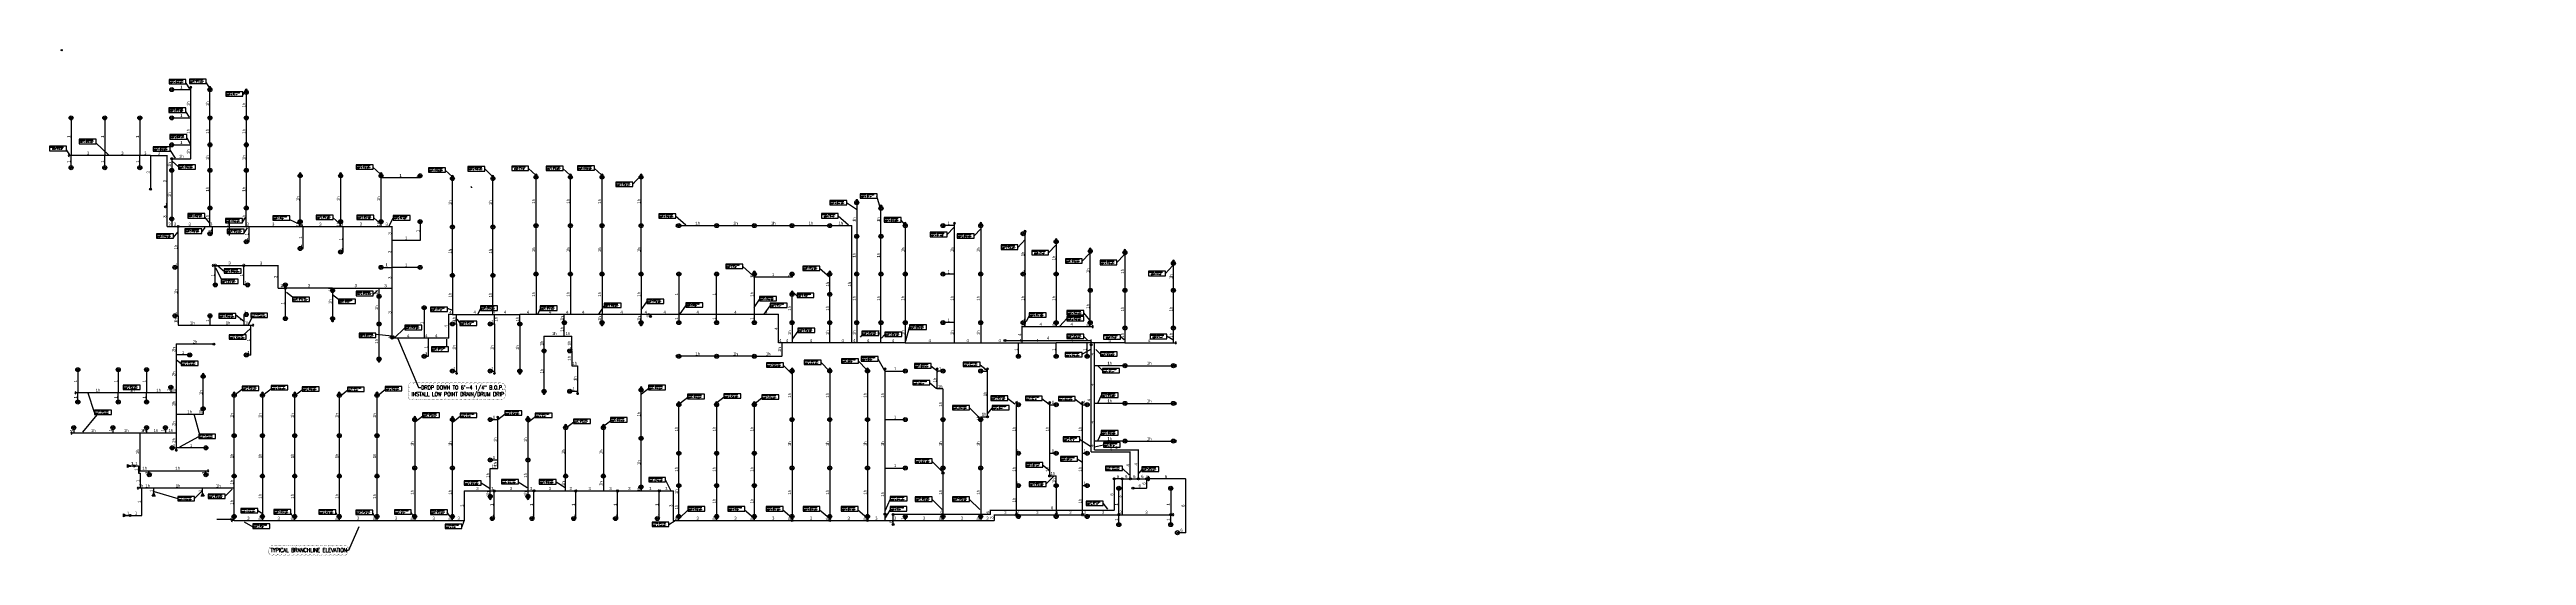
# Model space of a CAD drawing. Header units: inches. Extents: x -3384 to 3968, y -54 to 1448.
import ezdxf
from ezdxf.enums import TextEntityAlignment as Align

# ---------------------------------------------------------------- set-up
doc = ezdxf.new("R2010")
doc.units = ezdxf.units.IN
doc.header["$MEASUREMENT"] = 0
for name, color, linetype in [('conflict', 1, 'Continuous'), ('Coordination', 1, 'Continuous'), ('details', 1, 'Continuous'), ('headdn', 1, 'Continuous'), ('HEADS', 1, 'Continuous'), ('HEADUP', 1, 'Continuous'), ('PIPEBL', 1, 'Continuous'), ('pipefitt', 1, 'Continuous'), ('pipemn', 1, 'Continuous'), ('PIPESPC', 1, 'Continuous'), ('spk-cap', 1, 'Continuous'), ('spk-pipecoup', 1, 'Continuous'), ('spk-pipedrop', 1, 'Continuous'), ('spk-piperise', 1, 'Continuous'), ('TIDYPIPE', 1, 'Continuous')]:
    doc.layers.add(name, color=color, linetype=linetype)
doc.styles.add('PDA1', font='ROMAND', dxfattribs={"width": 0.755})
doc.styles.add('PIPE', font='PIPE.SHX')
doc.styles.add('ROMAND', font='romand', dxfattribs={"width": 0.75, "height": 1.5})
doc.styles.add('ROMANS', font='ROMANS', dxfattribs={"height": 0.25})
doc.dimstyles.new('STANDARD$7', dxfattribs={"dimtxt": 0.09375, "dimasz": 0.125, "dimexe": 0.125, "dimexo": 0.09375, "dimgap": 0.0625, "dimtad": 1, "dimdec": 6, "dimzin": 3, "dimdsep": 46, "dimlunit": 4, "dimtxsty": 'ROMANS', "dimcen": 0.09375, "dimadec": 0, "dimazin": 0, "dimtfac": 0.09375, "dimtdec": 0, "dimtofl": 0, "dimtmove": 0, "dimatfit": 3, "dimfxl": 1, "dimfrac": 2, "dimtolj": 1, "dimtzin": 3, "dimarcsym": 0})

# ---------------------------------------------------------------- blocks, each defined once
blk = doc.blocks.new('COUPLING')
for p, q in [((-2, -4), (-2, 4)), ((0, 6), (0, 6)), ((2, 4), (2, -4)), ((0, -6), (0, -6))]:
    blk.add_line(p, q)
for centre in [(0, 4), (0, -4)]:
    blk.add_circle(centre, 1)
for centre, start, end in [((0, 4), 90, 180), ((0, 4), 0, 90), ((0, -4), 180, 270), ((0, -4), 270, 0)]:
    blk.add_arc(centre, 2, start, end)
blk = doc.blocks.new('SIDE3')
for p, q in [((0, 0), (7.8, 4.5)), ((0, 0), (0, 2.2)), ((7.8, -4.5), (0, 0)), ((0, 0), (0, -2.2)), ((7.8, 4.5), (7.8, -4.5))]:
    blk.add_line(p, q)
blk.add_solid([(7.8, -4.5), (0, 0), (7.8, 4.5)])
blk = doc.blocks.new('dpend1')
for radius in [6, 3]:
    blk.add_circle((0, 0), radius)
for points in [[(0, 3), (-2.5, -1.6), (-2.6, 1.4)], [(0, 3), (-2.5, -1.6), (2.5, -1.6)], [(2.5, -1.6), (0, 3), (2.6, 1.5)], [(2.5, -1.6), (-2.5, -1.6), (0, -3)]]:
    blk.add_solid(points)
blk = doc.blocks.new('DPEND4')
for p, q in [((4.2, -4.2), (-4.2, 4.2)), ((-4.2, -4.2), (4.2, 4.2))]:
    blk.add_line(p, q)
for radius in [6, 3]:
    blk.add_circle((0, 0), radius)
for points in [[(0, 0), (-3, 0), (-2.1, 2.1)], [(0, 0), (-3, 0), (-2.1, -2.1)], [(0, 0), (0, 3), (-2.1, 2.1)], [(0, 0), (0, -3), (-2.1, -2.1)], [(0, 0), (0, 3), (2.1, 2.1)], [(0, 0), (3, 0), (2.1, 2.1)], [(0, 0), (0, -3), (2.1, -2.1)], [(0, 0), (3, 0), (2.1, -2.1)]]:
    blk.add_solid(points)
at = {"style": 'PIPE', "width": 1.359757}
blk.add_text('A', height=4.28, dxfattribs=at).set_placement((5.9, 1.7), (9.2, 1.7), align=Align.FIT)
blk = doc.blocks.new('SPRIG1')
for radius in [6, 3]:
    blk.add_circle((0, 0), radius)
blk = doc.blocks.new('drop')
blk.add_circle((0, 0), 3)
for points in [[(0, 3), (-2.5, -1.6), (-2.6, 1.4)], [(0, 3), (-2.5, -1.6), (2.5, -1.6)], [(2.5, -1.6), (0, 3), (2.6, 1.5)], [(2.5, -1.6), (-2.5, -1.6), (0, -3)]]:
    blk.add_solid(points)
blk = doc.blocks.new('rise')
blk.add_circle((0, 0), 3)
blk = doc.blocks.new('CAP')
blk.add_line((0, 3), (0, -3))
blk.add_arc((0, 0), 3, 270, 90)
blk = doc.blocks.new('PIPESPC')
at = {"layer": 'PIPESPC', "style": 'PIPE', "width": 0.9}
blk.add_attdef('SIZE', text='', height=9, dxfattribs=at).set_placement((0, 4), align=Align.CENTER)
at = {"layer": 'PIPESPC', "style": 'PIPE', "flags": 1}
blk.add_attdef('SCHED', (25.3, 3.9), '', height=9, dxfattribs=at)
blk = doc.blocks.new('RISER')
at = {"layer": 'HEADS'}
for p, q in [((-5, -4), (5, 4)), ((5, -4), (-5, 4))]:
    blk.add_line(p, q, dxfattribs=at)
blk.add_circle((0, 0), 6, dxfattribs=at)
blk = doc.blocks.new('TIDYRUN')
at = {"const_width": 0.5}
blk.add_lwpolyline([(-2.8, 2.8, -2.414214), (-2.8, -2.8, -1.737895)], format="xyb", dxfattribs=at)
blk = doc.blocks.new('TIDYDROP')
at = {"const_width": 0.5}
for points in [[(-2.2, 3.8, 0.737034), (-2.2, -3.8)], [(2.2, 3.8, -0.737034), (2.2, -3.8)]]:
    blk.add_lwpolyline(points, format="xyb", dxfattribs=at)

msp = doc.modelspace()

# ---------------------------------------------------------------- linework, layer by layer
at = {"layer": 'conflict'}
for p, q in [((-2979.5, 1348.3), (-2968.9, 1331.6)), ((-2919.3, 1349.9), (-2908.8, 1333.2)), ((-2811, 1311.8), (-2800.6, 1326.8)), ((-2980, 1263.9), (-2969.5, 1247.2)), ((-2976.9, 1184.8), (-2966.4, 1168)), ((-3334.4, 1150.1), (-3324.3, 1136)), ((-3246.2, 1171.1), (-3208.3, 1134.4)), ((-3026.4, 1148.5), (-3011, 1125.6)), ((-3019.7, 1116.6), (-3001.2, 1100)), ((-3016.4, 890.6), (-3003.1, 905.6)), ((-2932.9, 904.6), (-2922.5, 919.6)), ((-2924, 950.2), (-2909.2, 932.4)), ((-2811.6, 935.8), (-2801.3, 950.8)), ((-2806.6, 904.1), (-2796.3, 919.1)), ((-2671.6, 943.4), (-2633.2, 925.4)), ((-2375.8, 924.7), (-2364.1, 948)), ((-2891.4, 799.8), (-2874.7, 767)), ((-2884.7, 806.1), (-2865.1, 789.2)), ((-2680.8, 727.4), (-2663, 713.8)), ((-2544.3, 721), (-2526.5, 707.3)), ((-2412.4, 730.2), (-2422.8, 722)), ((-2187, 672.9), (-2202.6, 679.5)), ((-2111.8, 663.4), (-2104.4, 678)), ((-1934.4, 663.4), (-1926.9, 678)), ((-1754, 662.5), (-1737.4, 686.4)), ((-1627.4, 674.8), (-1610.8, 698.7)), ((-1511.7, 663.5), (-1495.1, 687.4)), ((-1292.8, 682.5), (-1276.2, 706.4)), ((-1262.7, 662), (-1244.7, 686.7)), ((-1175.6, 726.6), (-1165, 716.1)), ((-2808.1, 641.6), (-2830.8, 659.1)), ((-2810.6, 599.1), (-2787.2, 620.3)), ((-2793.7, 631.7), (-2782.1, 652.4)), ((-2368.2, 596.7), (-2414.9, 602.2)), ((-2360.9, 591.1), (-2330.2, 621.2)), ((-2175, 647.9), (-2165.3, 635)), ((-1178.9, 588.5), (-1162.3, 612.4)), ((-976.8, 593.8), (-972.3, 599.8)), ((-914.7, 591.5), (-904.4, 602.5)), ((-842.2, 583.6), (-831.2, 623.9)), ((-484.2, 641), (-476.4, 657.2)), ((-385.4, 627.1), (-364.6, 649.8)), ((-302, 584), (-315, 597.2)), ((-193.8, 586.2), (-205.4, 594.8)), ((-49.6, 586.2), (-67, 596.3)), ((-3006.7, 527.1), (-2992.9, 515.8)), ((-2205, 564.7), (-2204.4, 587.9)), ((-1094.8, 519.4), (-1069, 492.8)), ((-983.6, 523.7), (-957.8, 497.1)), ((-925.1, 530), (-905.9, 495.1)), ((-294.5, 557.5), (-319.7, 542.5)), ((-278.1, 557.8), (-264.5, 543.7)), ((-2747, 424.7), (-2725.3, 441.9)), ((-1627, 425.6), (-1605.3, 442.8)), ((-1206.2, 511.4), (-1180.5, 484.8)), ((-772.4, 459), (-751.2, 442.1)), ((-767.6, 509), (-746.4, 492.2)), ((-623, 513.2), (-601.8, 496.4)), ((-271.6, 508.3), (-258, 494.2)), ((-3250.5, 370.4), (-3269.4, 428.1)), ((-2833.1, 423.4), (-2811.4, 440.6)), ((-2654.6, 421.4), (-2632.9, 438.6)), ((-2520.6, 420), (-2498.9, 437.2)), ((-2408.8, 422.3), (-2387.1, 439.5)), ((-1511, 398.8), (-1489.3, 416)), ((-1402.9, 400.2), (-1381.2, 417.3)), ((-1290.5, 397.4), (-1268.8, 414.6)), ((-654.1, 385.1), (-623, 353.9)), ((-599.5, 366.6), (-586, 383.4)), ((-540.3, 412.9), (-519.1, 396.1)), ((-438.2, 412.4), (-417, 395.6)), ((-340.3, 411.3), (-319.1, 394.5)), ((-271.3, 400), (-261.5, 421.7)), ((-3285.6, 311.8), (-3242.5, 363.3)), ((-2997.6, 268), (-2940.8, 299.2)), ((-2955.6, 366.4), (-2938, 301.2)), ((-2297.5, 343.3), (-2275.8, 360.5)), ((-2186, 343), (-2164.3, 360.1)), ((-2053, 349.6), (-2031.3, 366.7)), ((-1962.8, 342.7), (-1941, 359.8)), ((-1849.3, 325.4), (-1827.6, 342.5)), ((-1739.9, 329.6), (-1718.2, 346.8)), ((-271.5, 287.9), (-261.8, 309.6)), ((-765.1, 226.3), (-734.1, 195.1)), ((-333.7, 233), (-317.4, 222.6)), ((-326.3, 291.1), (-293.7, 270.4)), ((-281.9, 268.3), (-255.6, 273.9)), ((-2076.5, 143.2), (-2103.3, 160.1)), ((-1966, 146.8), (-1992.8, 163.7)), ((-1853.7, 146.5), (-1880.5, 163.4)), ((-1538.8, 137), (-1555.9, 170.1)), ((-436.5, 215), (-415.3, 198.2)), ((-426.5, 157.7), (-403.2, 181.1)), ((-200.6, 205.2), (-179.4, 185.7)), ((-149.3, 189.8), (-140.4, 201.3)), ((-3073.5, 136.2), (-3003.2, 114.9)), ((-2932.8, 135.7), (-2953.8, 115)), ((-2842.1, 143), (-2863.1, 122.3)), ((-2753.4, 70.4), (-2766.5, 79.2)), ((-2659.5, 56.9), (-2668.7, 74.3)), ((-2525.5, 56.5), (-2534.7, 73.9)), ((-2301.3, 56.5), (-2310.5, 73.9)), ((-1514.2, 56.7), (-1488.4, 80.8)), ((-1294.2, 57.6), (-1321, 80)), ((-1180.7, 57.6), (-1207.5, 80)), ((-1071.2, 57.6), (-1098.1, 80)), ((-957.8, 57.6), (-984.7, 80)), ((-903.1, 80.5), (-888.6, 112.1)), ((-902.8, 57.6), (-888.9, 80)), ((-765.1, 113), (-734.1, 81.8)), ((-654.1, 113), (-623, 81.8)), ((-257.5, 101), (-243.4, 83.2)), ((-2806.7, 45.8), (-2780.8, 30.8)), ((-2415.8, 55.8), (-2425, 73.1)), ((-2189.7, 55.2), (-2203.6, 73.5)), ((-2154.7, 47.7), (-2160.3, 31.2)), ((-1527, 48.5), (-1545.9, 37))]:
    msp.add_line(p, q, dxfattribs=at)
for points in [[(-3029.1, 1346.1), (-2979, 1346.1), (-2979, 1359.3), (-3029.1, 1359.3)], [(-2969, 1347.7), (-2918.8, 1347.7), (-2918.8, 1360.8), (-2969, 1360.8)], [(-3029.6, 1261.7), (-2979.5, 1261.7), (-2979.5, 1274.8), (-3029.6, 1274.8)], [(-2860.6, 1309.6), (-2810.4, 1309.6), (-2810.4, 1322.7), (-2860.6, 1322.7)], [(-3295.8, 1168.8), (-3245.6, 1168.8), (-3245.6, 1182), (-3295.8, 1182)], [(-3026.6, 1182.5), (-2976.4, 1182.5), (-2976.4, 1195.7), (-3026.6, 1195.7)], [(-3384, 1147.9), (-3333.8, 1147.9), (-3333.8, 1161.1), (-3384, 1161.1)], [(-3076, 1146.3), (-3025.9, 1146.3), (-3025.9, 1159.5), (-3076, 1159.5)], [(-3001.3, 1093.1), (-2951.1, 1093.1), (-2951.1, 1106.3), (-3001.3, 1106.3)], [(-2473.9, 1093), (-2423.8, 1093), (-2423.8, 1106.2), (-2473.9, 1106.2)], [(-1816.5, 1090.1), (-1766.3, 1090.1), (-1766.3, 1103.3), (-1816.5, 1103.3)], [(-2259, 1084), (-2208.8, 1084), (-2208.8, 1097.2), (-2259, 1097.2)], [(-2141.9, 1087.5), (-2091.7, 1087.5), (-2091.7, 1100.7), (-2141.9, 1100.7)], [(-2012, 1088.9), (-1961.9, 1088.9), (-1961.9, 1102.1), (-2012, 1102.1)], [(-1909.6, 1089.2), (-1859.5, 1089.2), (-1859.5, 1102.4), (-1909.6, 1102.4)], [(-1702.8, 1041.4), (-1652.6, 1041.4), (-1652.6, 1054.5), (-1702.8, 1054.5)], [(-2973.6, 948), (-2923.5, 948), (-2923.5, 961.2), (-2973.6, 961.2)], [(-2592.6, 943.7), (-2542.4, 943.7), (-2542.4, 956.8), (-2592.6, 956.8)], [(-2471.7, 943.4), (-2421.5, 943.4), (-2421.5, 956.5), (-2471.7, 956.5)], [(-1575.4, 947.6), (-1525.2, 947.6), (-1525.2, 960.8), (-1575.4, 960.8)], [(-1092.9, 947.8), (-1042.7, 947.8), (-1042.7, 961), (-1092.9, 961)], [(-1067.9, 987.4), (-1017.7, 987.4), (-1017.7, 1000.5), (-1067.9, 1000.5)], [(-977.9, 1006.9), (-927.7, 1006.9), (-927.7, 1020.1), (-977.9, 1020.1)], [(-3066.1, 888.3), (-3015.9, 888.3), (-3015.9, 901.5), (-3066.1, 901.5)], [(-2982.5, 902.3), (-2932.4, 902.3), (-2932.4, 915.5), (-2982.5, 915.5)], [(-2861.3, 933.5), (-2811.1, 933.5), (-2811.1, 946.7), (-2861.3, 946.7)], [(-2856.3, 901.8), (-2806.1, 901.8), (-2806.1, 915), (-2856.3, 915)], [(-2721.2, 941.2), (-2671.1, 941.2), (-2671.1, 954.3), (-2721.2, 954.3)], [(-2364.2, 941.9), (-2314, 941.9), (-2314, 955.1), (-2364.2, 955.1)], [(-906.4, 936), (-856.2, 936), (-856.2, 949.1), (-906.4, 949.1)], [(-770, 892.4), (-719.8, 892.4), (-719.8, 905.6), (-770, 905.6)], [(-689.9, 887.8), (-639.8, 887.8), (-639.8, 901), (-689.9, 901)], [(-1376.2, 798), (-1326.1, 798), (-1326.1, 811.2), (-1376.2, 811.2)], [(-559.7, 854.7), (-509.6, 854.7), (-509.6, 867.9), (-559.7, 867.9)], [(-468.6, 838.8), (-418.4, 838.8), (-418.4, 852), (-468.6, 852)], [(-368.5, 813.7), (-318.4, 813.7), (-318.4, 826.9), (-368.5, 826.9)], [(-265.7, 809.3), (-215.5, 809.3), (-215.5, 822.5), (-265.7, 822.5)], [(-2874.7, 753.5), (-2824.5, 753.5), (-2824.5, 766.7), (-2874.7, 766.7)], [(-2865.5, 784.2), (-2815.4, 784.2), (-2815.4, 797.4), (-2865.5, 797.4)], [(-1148.2, 792.1), (-1098, 792.1), (-1098, 805.3), (-1148.2, 805.3)], [(-122.1, 776.6), (-71.9, 776.6), (-71.9, 789.7), (-122.1, 789.7)], [(-2881.3, 650.8), (-2831.1, 650.8), (-2831.1, 664), (-2881.3, 664)], [(-2787, 652.3), (-2736.8, 652.3), (-2736.8, 665.5), (-2787, 665.5)], [(-2663, 700.2), (-2612.8, 700.2), (-2612.8, 713.4), (-2663, 713.4)], [(-2526.5, 693.8), (-2476.3, 693.8), (-2476.3, 707), (-2526.5, 707)], [(-2473.5, 717.2), (-2423.4, 717.2), (-2423.4, 730.4), (-2473.5, 730.4)], [(-2252.8, 670.3), (-2202.6, 670.3), (-2202.6, 683.5), (-2252.8, 683.5)], [(-2104.6, 673.5), (-2054.5, 673.5), (-2054.5, 686.7), (-2104.6, 686.7)], [(-1927.2, 673.5), (-1877, 673.5), (-1877, 686.7), (-1927.2, 686.7)], [(-1737.7, 681.9), (-1687.5, 681.9), (-1687.5, 695), (-1737.7, 695)], [(-1611.1, 694.2), (-1560.9, 694.2), (-1560.9, 707.3), (-1611.1, 707.3)], [(-1495.4, 682.9), (-1445.2, 682.9), (-1445.2, 696.1), (-1495.4, 696.1)], [(-1276.5, 701.9), (-1226.3, 701.9), (-1226.3, 715.1), (-1276.5, 715.1)], [(-1245, 682.2), (-1194.8, 682.2), (-1194.8, 695.3), (-1245, 695.3)], [(-1165.3, 711.6), (-1115.1, 711.6), (-1115.1, 724.8), (-1165.3, 724.8)], [(-476.3, 653.6), (-426.1, 653.6), (-426.1, 666.8), (-476.3, 666.8)], [(-364, 660.3), (-313.8, 660.3), (-313.8, 673.4), (-364, 673.4)], [(-2850.7, 587.7), (-2800.5, 587.7), (-2800.5, 600.9), (-2850.7, 600.9)], [(-2465.2, 592.8), (-2415, 592.8), (-2415, 606), (-2465.2, 606)], [(-2329.5, 616.2), (-2279.4, 616.2), (-2279.4, 629.3), (-2329.5, 629.3)], [(-2165.8, 628.6), (-2115.7, 628.6), (-2115.7, 641.7), (-2165.8, 641.7)], [(-1162.7, 607.8), (-1112.5, 607.8), (-1112.5, 621), (-1162.7, 621)], [(-972.8, 598.6), (-922.6, 598.6), (-922.6, 611.8), (-972.8, 611.8)], [(-904.4, 595.8), (-854.2, 595.8), (-854.2, 609), (-904.4, 609)], [(-831.1, 617.3), (-781, 617.3), (-781, 630.4), (-831.1, 630.4)], [(-364.5, 642.3), (-314.3, 642.3), (-314.3, 655.4), (-364.5, 655.4)], [(-364.5, 590.3), (-314.3, 590.3), (-314.3, 603.4), (-364.5, 603.4)], [(-255.3, 588.4), (-205.1, 588.4), (-205.1, 601.5), (-255.3, 601.5)], [(-117.5, 589.5), (-67.3, 589.5), (-67.3, 602.7), (-117.5, 602.7)], [(-2993.3, 509.9), (-2943.1, 509.9), (-2943.1, 523.1), (-2993.3, 523.1)], [(-2250.4, 551.7), (-2200.2, 551.7), (-2200.2, 564.9), (-2250.4, 564.9)], [(-1255.5, 504.8), (-1205.3, 504.8), (-1205.3, 517.9), (-1255.5, 517.9)], [(-1144, 512.7), (-1093.9, 512.7), (-1093.9, 525.9), (-1144, 525.9)], [(-1032.9, 517), (-982.7, 517), (-982.7, 530.2), (-1032.9, 530.2)], [(-974.4, 523.3), (-924.2, 523.3), (-924.2, 536.5), (-974.4, 536.5)], [(-816.9, 502.3), (-766.7, 502.3), (-766.7, 515.5), (-816.9, 515.5)], [(-672.3, 506.6), (-622.1, 506.6), (-622.1, 519.7), (-672.3, 519.7)], [(-369.2, 535.6), (-319, 535.6), (-319, 548.7), (-369.2, 548.7)], [(-264.9, 537.4), (-214.7, 537.4), (-214.7, 550.6), (-264.9, 550.6)], [(-3165.4, 438.7), (-3115.2, 438.7), (-3115.2, 451.9), (-3165.4, 451.9)], [(-2812.5, 435.9), (-2762.3, 435.9), (-2762.3, 449), (-2812.5, 449)], [(-2726.4, 437.2), (-2676.2, 437.2), (-2676.2, 450.4), (-2726.4, 450.4)], [(-2633.9, 433.9), (-2583.7, 433.9), (-2583.7, 447), (-2633.9, 447)], [(-2499.9, 432.5), (-2449.8, 432.5), (-2449.8, 445.6), (-2499.9, 445.6)], [(-2388.1, 434.8), (-2338, 434.8), (-2338, 448), (-2388.1, 448)], [(-1606.3, 438.1), (-1556.1, 438.1), (-1556.1, 451.2), (-1606.3, 451.2)], [(-821.6, 452.3), (-771.5, 452.3), (-771.5, 465.5), (-821.6, 465.5)], [(-258.4, 487.9), (-208.2, 487.9), (-208.2, 501.1), (-258.4, 501.1)], [(-3250.3, 364.3), (-3200.1, 364.3), (-3200.1, 377.5), (-3250.3, 377.5)], [(-2276.8, 355.8), (-2226.7, 355.8), (-2226.7, 368.9), (-2276.8, 368.9)], [(-2165.4, 355.4), (-2115.2, 355.4), (-2115.2, 368.6), (-2165.4, 368.6)], [(-2032.3, 362), (-1982.1, 362), (-1982.1, 375.2), (-2032.3, 375.2)], [(-1942.1, 355.1), (-1891.9, 355.1), (-1891.9, 368.3), (-1942.1, 368.3)], [(-1490.3, 411.3), (-1440.1, 411.3), (-1440.1, 424.5), (-1490.3, 424.5)], [(-1382.2, 412.6), (-1332.1, 412.6), (-1332.1, 425.8), (-1382.2, 425.8)], [(-1269.9, 409.9), (-1219.7, 409.9), (-1219.7, 423), (-1269.9, 423)], [(-703.3, 378.4), (-653.2, 378.4), (-653.2, 391.6), (-703.3, 391.6)], [(-589.6, 406.2), (-539.4, 406.2), (-539.4, 419.4), (-589.6, 419.4)], [(-585.9, 378.4), (-535.8, 378.4), (-535.8, 391.6), (-585.9, 391.6)], [(-487.4, 405.7), (-437.2, 405.7), (-437.2, 418.9), (-487.4, 418.9)], [(-389.6, 404.6), (-339.4, 404.6), (-339.4, 417.8), (-389.6, 417.8)], [(-261.9, 415.4), (-211.7, 415.4), (-211.7, 428.6), (-261.9, 428.6)], [(-2941.2, 293), (-2891, 293), (-2891, 306.1), (-2941.2, 306.1)], [(-1828.6, 337.8), (-1778.4, 337.8), (-1778.4, 351), (-1828.6, 351)], [(-1719.2, 342.1), (-1669, 342.1), (-1669, 355.2), (-1719.2, 355.2)], [(-375.6, 284.4), (-325.4, 284.4), (-325.4, 297.6), (-375.6, 297.6)], [(-262.2, 303.3), (-212, 303.3), (-212, 316.5), (-262.2, 316.5)], [(-814.4, 219.7), (-764.2, 219.7), (-764.2, 232.8), (-814.4, 232.8)], [(-485.8, 208.4), (-435.6, 208.4), (-435.6, 221.5), (-485.8, 221.5)], [(-382.9, 226.3), (-332.8, 226.3), (-332.8, 239.5), (-382.9, 239.5)], [(-256, 267.6), (-205.8, 267.6), (-205.8, 280.8), (-256, 280.8)], [(-2153, 154.5), (-2102.8, 154.5), (-2102.8, 167.7), (-2153, 167.7)], [(-2042.5, 158.1), (-1992.3, 158.1), (-1992.3, 171.3), (-2042.5, 171.3)], [(-1930.2, 157.8), (-1880, 157.8), (-1880, 171), (-1930.2, 171)], [(-1605.6, 164.6), (-1555.4, 164.6), (-1555.4, 177.7), (-1605.6, 177.7)], [(-475.8, 151), (-425.6, 151), (-425.6, 164.2), (-475.8, 164.2)], [(-249.5, 197.7), (-199.3, 197.7), (-199.3, 210.9), (-249.5, 210.9)], [(-141.9, 195.4), (-91.7, 195.4), (-91.7, 208.5), (-141.9, 208.5)], [(-3003.6, 107.8), (-2953.4, 107.8), (-2953.4, 120.9), (-3003.6, 120.9)], [(-2912.9, 115.1), (-2862.7, 115.1), (-2862.7, 128.2), (-2912.9, 128.2)], [(-2816.3, 71.9), (-2766.1, 71.9), (-2766.1, 85.1), (-2816.3, 85.1)], [(-2718.4, 68.7), (-2668.2, 68.7), (-2668.2, 81.9), (-2718.4, 81.9)], [(-2584.5, 68.3), (-2534.3, 68.3), (-2534.3, 81.5), (-2584.5, 81.5)], [(-2474.7, 67.6), (-2424.5, 67.6), (-2424.5, 80.7), (-2474.7, 80.7)], [(-2360.3, 68.3), (-2310.1, 68.3), (-2310.1, 81.5), (-2360.3, 81.5)], [(-2253.4, 67.9), (-2203.2, 67.9), (-2203.2, 81.1), (-2253.4, 81.1)], [(-1489, 77.7), (-1438.8, 77.7), (-1438.8, 90.9), (-1489, 90.9)], [(-1370.2, 77.7), (-1320, 77.7), (-1320, 90.9), (-1370.2, 90.9)], [(-1256.7, 77.7), (-1206.5, 77.7), (-1206.5, 90.9), (-1256.7, 90.9)], [(-1147.2, 77.7), (-1097.1, 77.7), (-1097.1, 90.9), (-1147.2, 90.9)], [(-1033.8, 77.7), (-983.7, 77.7), (-983.7, 90.9), (-1033.8, 90.9)], [(-889.2, 77.7), (-839.1, 77.7), (-839.1, 90.9), (-889.2, 90.9)], [(-888.8, 107.9), (-838.6, 107.9), (-838.6, 121.1), (-888.8, 121.1)], [(-814.4, 106.3), (-764.2, 106.3), (-764.2, 119.5), (-814.4, 119.5)], [(-703.3, 106.3), (-653.2, 106.3), (-653.2, 119.5), (-703.3, 119.5)], [(-306.7, 94.3), (-256.6, 94.3), (-256.6, 107.5), (-306.7, 107.5)], [(-2780.4, 26.1), (-2730.2, 26.1), (-2730.2, 39.3), (-2780.4, 39.3)], [(-2210.1, 25.7), (-2159.9, 25.7), (-2159.9, 38.8), (-2210.1, 38.8)], [(-1595.6, 31.4), (-1545.4, 31.4), (-1545.4, 44.6), (-1595.6, 44.6)]]:
    msp.add_lwpolyline(points, close=True, dxfattribs=at)
at = {"layer": 'Coordination'}
for p, q in [((-2402.8, 1079.2), (-2424.3, 1099.2)), ((-2187.8, 1070.2), (-2209.4, 1090.2)), ((-2070.7, 1073.7), (-2092.3, 1093.7)), ((-1940.9, 1075.1), (-1962.4, 1095.1)), ((-1838.5, 1075.4), (-1860, 1095.3)), ((-1745.3, 1076.2), (-1766.9, 1096.2)), ((-1629.2, 1074), (-1653.2, 1047.5)), ((-988.5, 973.1), (-1018.3, 993.5)), ((-917.9, 976.2), (-928.3, 1013)), ((-2850.2, 896), (-2850.2, 943.1)), ((-2521.4, 929.8), (-2543, 949.8)), ((-2400.5, 929.5), (-2422.1, 949.5)), ((-1495.2, 926.6), (-1525.8, 953.8)), ((-1012.7, 926.7), (-1043.3, 953.9)), ((-845.4, 928.9), (-856.8, 942.1)), ((-698.6, 921.3), (-720.4, 898.5)), ((-618.6, 916.8), (-640.3, 894)), ((-488.4, 883.7), (-510.1, 860.8)), ((-397.2, 867.8), (-419, 845)), ((-297.2, 842.6), (-318.9, 819.8)), ((-194.4, 838.2), (-216.1, 815.4)), ((-1296, 776.9), (-1326.6, 804.1)), ((-1068, 771), (-1098.6, 798.2)), ((-50.8, 805.5), (-72.5, 782.7)), ((-296.3, 644.5), (-314.3, 666.4)), ((-2350.1, 590.1), (-2288.9, 444.9)), ((-2288.9, 444.9), (-2281.9, 444.9)), ((-2836, 52.4), (-2887.4, 52.4))]:
    msp.add_line(p, q, dxfattribs=at)
for points in [[(-2316.2, 410.7, 0, 1.2, 0.520567), (-2304.2, 410.7, 0, 1.2, 0.520567), (-2292.2, 410.7, 0, 1.2, 0.520567), (-2280.2, 410.7, 0, 1.2, 0.520567), (-2268.2, 410.7, 0, 1.2, 0.520567), (-2256.2, 410.7, 0, 1.2, 0.520567), (-2244.2, 410.7, 0, 1.2, 0.520567), (-2232.2, 410.7, 0, 1.2, 0.520567), (-2220.2, 410.7, 0, 1.2, 0.520567), (-2208.2, 410.7, 0, 1.2, 0.520567), (-2196.2, 410.7, 0, 1.2, 0.520567), (-2184.2, 410.7, 0, 1.2, 0.520567), (-2172.2, 410.7, 0, 1.2, 0.520567), (-2160.2, 410.7, 0, 1.2, 0.520567), (-2148.2, 410.7, 0, 1.2, 0.520567), (-2136.2, 410.7, 0, 1.2, 0.520567), (-2124.2, 410.7, 0, 1.2, 0.520567), (-2112.2, 410.7, 0, 1.2, 0.520567), (-2100.2, 410.7, 0, 1.2, 0.520567), (-2088.2, 410.7, 0, 1.2, 0.520567), (-2076.2, 410.7, 0, 1.2, 0.520567), (-2064.2, 410.7, 0, 1.2, 0.520567), (-2052.2, 410.7, 0, 1.2, 0.520567), (-2040.2, 410.7, 0, 1.2, 0.520567), (-2033.5, 415.9, 0, 1.2, 0.520567), (-2033.5, 427.9, 0, 1.2, 0.520567), (-2033.5, 439.9, 0, 1.2, 0.520567), (-2033.5, 451.9, 0, 1.2, 0.520567), (-2040.9, 456.5, 0, 1.2, 0.520567), (-2052.9, 456.5, 0, 1.2, 0.520567), (-2064.9, 456.5, 0, 1.2, 0.520567), (-2076.9, 456.5, 0, 1.2, 0.520567), (-2088.9, 456.5, 0, 1.2, 0.520567), (-2100.9, 456.5, 0, 1.2, 0.520567), (-2112.9, 456.5, 0, 1.2, 0.520567), (-2124.9, 456.5, 0, 1.2, 0.520567), (-2136.9, 456.5, 0, 1.2, 0.520567), (-2148.9, 456.5, 0, 1.2, 0.520567), (-2160.9, 456.5, 0, 1.2, 0.520567), (-2172.9, 456.5, 0, 1.2, 0.520567), (-2184.9, 456.5, 0, 1.2, 0.520567), (-2196.9, 456.5, 0, 1.2, 0.520567), (-2208.9, 456.5, 0, 1.2, 0.520567), (-2220.9, 456.5, 0, 1.2, 0.520567), (-2232.9, 456.5, 0, 1.2, 0.520567), (-2244.9, 456.5, 0, 1.2, 0.520567), (-2256.9, 456.5, 0, 1.2, 0.520567), (-2268.9, 456.5, 0, 1.2, 0.520567), (-2280.9, 456.5, 0, 1.2, 0.520567), (-2292.9, 456.5, 0, 1.2, 0.520567), (-2304.9, 456.5, 0, 1.2, 0.520567), (-2316.2, 455.8, 0, 1.2, 0.520567), (-2316.2, 443.8, 0, 1.2, 0.520567), (-2316.2, 431.8, 0, 1.2, 0.520567), (-2316.2, 419.8, 0, 1.2, 0.520567)], [(-2730, -50.6, 0, 1.2, 0.520567), (-2718, -50.6, 0, 1.2, 0.520567), (-2706, -50.6, 0, 1.2, 0.520567), (-2694, -50.6, 0, 1.2, 0.520567), (-2682, -50.6, 0, 1.2, 0.520567), (-2670, -50.6, 0, 1.2, 0.520567), (-2658, -50.6, 0, 1.2, 0.520567), (-2646, -50.6, 0, 1.2, 0.520567), (-2634, -50.6, 0, 1.2, 0.520567), (-2622, -50.6, 0, 1.2, 0.520567), (-2610, -50.6, 0, 1.2, 0.520567), (-2598, -50.6, 0, 1.2, 0.520567), (-2586, -50.6, 0, 1.2, 0.520567), (-2574, -50.6, 0, 1.2, 0.520567), (-2562, -50.6, 0, 1.2, 0.520567), (-2550, -50.6, 0, 1.2, 0.520567), (-2538, -50.6, 0, 1.2, 0.520567), (-2526, -50.6, 0, 1.2, 0.520567), (-2514, -50.6, 0, 1.2, 0.520567), (-2502, -50.6, 0, 1.2, 0.520567), (-2499.8, -40.8, 0, 1.2, 0.520567), (-2499.8, -28.8, 0, 1.2, 0.520567), (-2509.5, -26.4, 0, 1.2, 0.520567), (-2521.5, -26.4, 0, 1.2, 0.520567), (-2533.5, -26.4, 0, 1.2, 0.520567), (-2545.5, -26.4, 0, 1.2, 0.520567), (-2557.5, -26.4, 0, 1.2, 0.520567), (-2569.5, -26.4, 0, 1.2, 0.520567), (-2581.5, -26.4, 0, 1.2, 0.520567), (-2593.5, -26.4, 0, 1.2, 0.520567), (-2605.5, -26.4, 0, 1.2, 0.520567), (-2617.5, -26.4, 0, 1.2, 0.520567), (-2629.5, -26.4, 0, 1.2, 0.520567), (-2641.5, -26.4, 0, 1.2, 0.520567), (-2653.5, -26.4, 0, 1.2, 0.520567), (-2665.5, -26.4, 0, 1.2, 0.520567), (-2677.5, -26.4, 0, 1.2, 0.520567), (-2689.5, -26.4, 0, 1.2, 0.520567), (-2701.5, -26.4, 0, 1.2, 0.520567), (-2713.5, -26.4, 0, 1.2, 0.520567), (-2725.5, -26.4, 0, 1.2, 0.520567), (-2730, -33.9, 0, 1.2, 0.520567)]]:
    msp.add_lwpolyline(points, format="xyseb", close=True, dxfattribs=at)
msp.add_circle((-3348, 1446.7), 1.81, dxfattribs=at)
at = {"layer": 'PIPEBL', "color": 1}
for p, q in [((-3021.2, 1329.4), (-2964.9, 1329.4)), ((-2964.9, 1329.4), (-2964.9, 1335.4)), ((-2964.9, 1245.4), (-2964.9, 1329.4)), ((-2908, 1329.4), (-2908, 1335.4)), ((-2908, 1245.4), (-2908, 1329.4)), ((-2800, 1321.4), (-2800, 1327.4)), ((-2800, 1321.4), (-2800, 1245.4)), ((-3320, 1245.4), (-3320, 1133.4)), ((-3220, 1245.4), (-3220, 1133.4)), ((-3116, 1245.4), (-3116, 1133.4)), ((-3021.2, 1245.4), (-2964.9, 1245.4)), ((-2964.9, 1165.4), (-2964.9, 1245.4)), ((-2908, 1165.4), (-2908, 1245.4)), ((-2800, 1245.4), (-2800, 1165.4)), ((-3320, 1097.4), (-3320, 1133.4)), ((-3220, 1097.4), (-3220, 1133.4)), ((-3116, 1097.4), (-3116, 1133.4)), ((-3021.2, 1165.4), (-2964.9, 1165.4)), ((-3021.2, 1124.2), (-3021.2, 1089.4)), ((-3021.2, 1124.2), (-2964.9, 1124.2)), ((-2964.9, 1124.2), (-2964.9, 1165.4)), ((-2908, 1089.4), (-2908, 1165.4)), ((-2800, 1165.4), (-2800, 1089.4)), ((-3021.2, 1089.4), (-3021.2, 945.4)), ((-2908, 977.4), (-2908, 1089.4)), ((-2800, 1089.4), (-2800, 977.4)), ((-2640, 1073.4), (-2640, 1079.4)), ((-2640, 937.4), (-2640, 1073.4)), ((-2520, 1073.4), (-2520, 1079.4)), ((-2520, 1073.4), (-2520, 937.4)), ((-2400, 1073.4), (-2400, 1079.4)), ((-2400, 1067.4), (-2400, 1073.4)), ((-2400, 937.4), (-2400, 1067.4)), ((-2284, 1067.4), (-2400, 1067.4)), ((-2284, 1073.4), (-2284, 1067.4)), ((-2188, 1065.4), (-2188, 1071.4)), ((-2188, 921.4), (-2188, 1065.4)), ((-2068, 1065.4), (-2068, 1071.4)), ((-2068, 921.4), (-2068, 1065.4)), ((-1940, 1069.4), (-1940, 1075.4)), ((-1940, 925.4), (-1940, 1069.4)), ((-1837.8, 1069.4), (-1837.8, 1075.4)), ((-1837.8, 925.4), (-1837.8, 1069.4)), ((-1744, 1069.4), (-1744, 1075.4)), ((-1744, 925.4), (-1744, 1069.4)), ((-1628, 1069.4), (-1628, 1075.4)), ((-1628, 925.4), (-1628, 1069.4)), ((-3040, 981.4), (-3035, 981.4)), ((-2908, 922.7), (-2908, 977.4)), ((-2800, 922.7), (-2800, 977.4)), ((-988, 993.4), (-988, 999.4)), ((-988, 993.4), (-988, 893.4)), ((-916, 977), (-916, 983)), ((-916, 893.4), (-916, 977)), ((-3021.2, 945.4), (-3021.2, 922.7)), ((-3002, 801.4), (-3002, 922.7)), ((-2908, 901.4), (-2900.2, 901.4)), ((-2900.2, 901.4), (-2900.2, 922.7)), ((-2791.7, 877.4), (-2791.7, 922.7)), ((-2640, 922.7), (-2640, 937.4)), ((-2631.5, 857.4), (-2631.5, 922.7)), ((-2520, 922.7), (-2520, 937.4)), ((-2512, 847.2), (-2512, 922.7)), ((-2400, 922.7), (-2400, 937.4)), ((-2284, 937.4), (-2284, 881.5)), ((-2188, 777.4), (-2188, 921.4)), ((-2068, 777.4), (-2068, 921.4)), ((-1940, 781.4), (-1940, 925.4)), ((-1837.8, 781.4), (-1837.8, 925.4)), ((-1744, 781.4), (-1744, 925.4)), ((-1628, 781.4), (-1628, 925.4)), ((-1516, 925.4), (-1522, 925.4)), ((-1516, 925.4), (-1404, 925.4)), ((-1404, 925.4), (-1292, 925.4)), ((-1292, 925.4), (-1180, 925.4)), ((-1180, 925.4), (-1068, 925.4)), ((-1068, 925.4), (-1002.5, 925.4)), ((-1002.5, 577.4), (-1002.5, 925.4)), ((-988, 893.4), (-988, 781.4)), ((-916, 781.4), (-916, 893.4)), ((-844, 925.4), (-844, 931.4)), ((-844, 925.4), (-844, 781.4)), ((-698, 925.4), (-732, 925.4)), ((-698, 925.4), (-698, 931.4)), ((-698, 781.4), (-698, 925.4)), ((-620, 925.4), (-620, 931.4)), ((-620, 925.4), (-620, 781.4)), ((-494, 901.4), (-488, 901.4)), ((-488, 901.4), (-488, 907.4)), ((-488, 781.4), (-488, 901.4)), ((-396, 877.4), (-396, 883.4)), ((-2800, 877.4), (-2791.7, 877.4)), ((-2640, 857.4), (-2631.5, 857.4)), ((-2520, 847.2), (-2512, 847.2)), ((-2284, 881.5), (-2367, 881.5)), ((-396, 877.4), (-396, 781.4)), ((-294.8, 849.4), (-294.8, 855.4)), ((-294.8, 733.4), (-294.8, 849.4)), ((-192, 845.4), (-192, 851.4)), ((-192, 845.4), (-192, 733.4)), ((-48, 813.4), (-48, 819.4)), ((-48, 733.4), (-48, 813.4)), ((-3002, 801.4), (-3012, 801.4)), ((-3002, 657.4), (-3002, 801.4)), ((-2892, 749.4), (-2892, 806.9)), ((-2807.3, 749.4), (-2807.3, 806.9)), ((-2796, 749.4), (-2807.3, 749.4)), ((-2684, 749.4), (-2684, 739.9)), ((-2684, 649.4), (-2684, 739.9)), ((-2544, 732.6), (-2544, 739.9)), ((-2406, 715.3), (-2406, 739.9)), ((-2400, 801.4), (-2367, 801.4)), ((-2284, 801.4), (-2367, 801.4)), ((-2188, 777.4), (-2188, 661.4)), ((-2068, 661.4), (-2068, 777.4)), ((-1940, 781.4), (-1940, 661.4)), ((-1837.8, 781.4), (-1837.8, 661.4)), ((-1744, 781.4), (-1744, 661.4)), ((-1628, 781.4), (-1628, 661.4)), ((-1516, 781.4), (-1516, 661.4)), ((-1404, 661.4), (-1404, 781.4)), ((-1292, 781.4), (-1292, 787.4)), ((-1292, 781.4), (-1292, 772.6)), ((-1292, 772.6), (-1292, 661.4)), ((-1180, 772.6), (-1292, 772.6)), ((-1180, 781.4), (-1180, 772.6)), ((-1068, 781.4), (-1068, 787.4)), ((-1068, 721.4), (-1068, 781.4)), ((-988, 781.4), (-988, 637.4)), ((-916, 637.4), (-916, 781.4)), ((-844, 781.4), (-844, 637.4)), ((-698, 781.4), (-732, 781.4)), ((-698, 637.4), (-698, 781.4)), ((-620, 781.4), (-620, 637.4)), ((-494, 781.4), (-488, 781.4)), ((-488, 637.4), (-488, 781.4)), ((-396, 781.4), (-396, 637.4)), ((-2544, 732.6), (-2544, 649.4)), ((-2406, 633.4), (-2406, 715.3)), ((-2272, 681.4), (-2272, 591.2)), ((-1180, 721.4), (-1180, 727.4)), ((-1180, 637.4), (-1180, 721.4)), ((-1068, 637.4), (-1068, 721.4)), ((-294.8, 637.4), (-294.8, 733.4)), ((-192, 733.4), (-192, 621.4)), ((-48, 621.4), (-48, 733.4)), ((-3002, 657.4), (-3002, 629.4)), ((-3002, 629.4), (-2908, 629.4)), ((-2908, 657.4), (-2908, 629.4)), ((-2908, 629.4), (-2807.6, 629.4)), ((-2807.6, 661.4), (-2807.6, 629.4)), ((-2800, 661.4), (-2807.6, 661.4)), ((-2807.6, 629.4), (-2786.5, 629.4)), ((-2786.5, 541.4), (-2786.5, 629.4)), ((-2786.5, 629.4), (-2780.5, 629.4)), ((-2544, 649.4), (-2544, 643.4)), ((-2406, 529.4), (-2406, 633.4)), ((-2259.5, 537.4), (-2259.5, 591.2)), ((-2188, 633.4), (-2175.8, 633.4)), ((-2175.8, 633.4), (-2175.8, 661.4)), ((-2175.8, 633.4), (-2175.8, 493.4)), ((-2076, 633.4), (-2063.4, 633.4)), ((-2063.4, 633.4), (-2063.4, 661.4)), ((-2063.4, 633.4), (-2063.4, 493.4)), ((-1988, 633.4), (-1988, 661.4)), ((-1988, 633.4), (-1988, 493.4)), ((-1916, 553.4), (-1916, 597.4)), ((-1916, 597.4), (-1856, 597.4)), ((-1856, 637.4), (-1856, 661.4)), ((-1856, 597.4), (-1856, 637.4)), ((-1856, 597.4), (-1834, 597.4)), ((-1834, 553.4), (-1834, 597.4)), ((-1744, 637.4), (-1744, 661.4)), ((-1744, 637.4), (-1744, 631.4)), ((-1628, 637.4), (-1628, 661.4)), ((-1628, 637.4), (-1628, 631.4)), ((-1600, 661.4), (-1600, 655.4)), ((-1516, 661.4), (-1516, 637.4)), ((-1404, 637.4), (-1404, 661.4)), ((-1292, 661.4), (-1292, 637.4)), ((-1180, 637.4), (-1180, 577.4)), ((-1068, 577.4), (-1068, 637.4)), ((-988, 637.4), (-988, 577.4)), ((-916, 577.4), (-916, 637.4)), ((-844, 637.4), (-844, 577.4)), ((-698, 637.4), (-732, 637.4)), ((-698, 577.4), (-698, 637.4)), ((-620, 637.4), (-620, 577.4)), ((-494, 637.4), (-488, 637.4)), ((-488, 625.4), (-488, 637.4)), ((-396, 637.4), (-396, 625.4)), ((-294.8, 625.4), (-294.8, 637.4)), ((-192, 621.4), (-192, 577.4)), ((-48, 577.4), (-48, 621.4)), ((-2800, 541.4), (-2786.5, 541.4)), ((-2406, 523.4), (-2406, 529.4)), ((-2272, 537.4), (-2259.5, 537.4)), ((-1916, 433.4), (-1916, 553.4)), ((-1834, 553.4), (-1840, 553.4)), ((-1834, 553.4), (-1834, 508.8)), ((-1516, 537.4), (-1522, 537.4)), ((-1404, 537.4), (-1516, 537.4)), ((-1292, 537.4), (-1404, 537.4)), ((-1292, 537.4), (-1210, 537.4)), ((-1210, 577.4), (-1210, 537.4)), ((-508, 537.4), (-508, 577.4)), ((-396, 537.4), (-396, 577.4)), ((-304, 537.4), (-304, 577.4)), ((-2188, 493.4), (-2175.8, 493.4)), ((-2175.8, 493.4), (-2175.8, 487.4)), ((-2076, 493.4), (-2063.4, 493.4)), ((-2063.4, 493.4), (-2063.4, 487.4)), ((-1988, 493.4), (-1988, 487.4)), ((-1834, 508.8), (-1816.5, 508.8)), ((-1816.5, 508.8), (-1816.5, 433.4)), ((-1628, 437.4), (-1628, 443.4)), ((-1180, 493.4), (-1180, 499.4)), ((-1180, 493.4), (-1180, 349.4)), ((-1068, 493.4), (-1068, 499.4)), ((-1068, 493.4), (-1068, 349.4)), ((-956, 493.4), (-956, 499.4)), ((-956, 493.4), (-956, 349.4)), ((-904, 493.4), (-904, 499.4)), ((-904, 349.4), (-904, 493.4)), ((-904, 493.4), (-844, 493.4)), ((-749.1, 493.4), (-749.1, 499.4)), ((-749.1, 440.3), (-749.1, 493.4)), ((-732, 493.4), (-749.1, 493.4)), ((-620, 493.4), (-600, 493.4)), ((-600, 493.4), (-600, 499.4)), ((-600, 357.8), (-600, 493.4)), ((-192, 509.4), (-281.9, 509.4)), ((-192, 509.4), (-48, 509.4)), ((-48, 509.4), (-42, 509.4)), ((-2836, 421.4), (-2836, 427.4)), ((-2836, 301.4), (-2836, 421.4)), ((-2752, 421.4), (-2752, 427.4)), ((-2752, 421.4), (-2752, 301.4)), ((-2656, 421.4), (-2656, 427.4)), ((-2656, 301.4), (-2656, 421.4)), ((-2524, 421.4), (-2524, 427.4)), ((-2524, 421.4), (-2524, 301.4)), ((-2412, 421.4), (-2412, 427.4)), ((-2412, 301.4), (-2412, 421.4)), ((-1916, 433.4), (-1916, 427.4)), ((-1840, 433.4), (-1816.5, 433.4)), ((-1816.5, 433.4), (-1816.5, 427.4)), ((-1628, 293.4), (-1628, 437.4)), ((-1516, 393.4), (-1516, 399.4)), ((-1516, 249.4), (-1516, 393.4)), ((-1404, 393.4), (-1404, 399.4)), ((-1404, 393.4), (-1404, 249.4)), ((-1292, 393.4), (-1292, 399.4)), ((-1292, 393.4), (-1292, 249.4)), ((-732, 440.3), (-749.1, 440.3)), ((-732, 440.3), (-732, 349.4)), ((-514, 393.4), (-514, 399.4)), ((-514, 249.4), (-514, 393.4)), ((-514, 393.4), (-508, 393.4)), ((-415.2, 393.4), (-415.2, 399.4)), ((-415.2, 249.4), (-415.2, 393.4)), ((-415.2, 393.4), (-396, 393.4)), ((-318, 393.4), (-318, 399.4)), ((-318, 249.4), (-318, 393.4)), ((-318, 393.4), (-304, 393.4)), ((-192, 397.4), (-281.9, 397.4)), ((-192, 397.4), (-48, 397.4)), ((-48, 397.4), (-42, 397.4)), ((-2836, 181.4), (-2836, 301.4)), ((-2752, 301.4), (-2752, 181.4)), ((-2656, 181.4), (-2656, 301.4)), ((-2524, 301.4), (-2524, 181.4)), ((-2412, 181.4), (-2412, 301.4)), ((-2300, 349.4), (-2300, 355.4)), ((-2300, 349.4), (-2300, 205.4)), ((-2188, 349.4), (-2188, 355.4)), ((-2188, 205.4), (-2188, 349.4)), ((-2076, 349.4), (-2053.7, 349.4)), ((-2053.7, 349.4), (-2053.7, 355.4)), ((-2053.7, 229.4), (-2053.7, 349.4)), ((-1964, 349.4), (-1964, 355.4)), ((-1964, 349.4), (-1964, 229.4)), ((-1852, 325.4), (-1852, 331.4)), ((-1852, 181.4), (-1852, 325.4)), ((-1740, 325.4), (-1740, 331.4)), ((-1740, 325.4), (-1740, 181.4)), ((-1180, 349.4), (-1180, 205.4)), ((-1068, 349.4), (-1068, 205.4)), ((-956, 349.4), (-956, 205.4)), ((-904, 205.4), (-904, 349.4)), ((-904, 349.4), (-844, 349.4)), ((-732, 349.4), (-732, 205.4)), ((-620, 357.8), (-620, 349.4)), ((-620, 357.8), (-600, 357.8)), ((-620, 349.4), (-620, 205.4)), ((-2076, 229.4), (-2053.7, 229.4)), ((-2053.7, 204.2), (-2053.7, 229.4)), ((-1964, 229.4), (-1964, 137.4)), ((-1628, 149.4), (-1628, 293.4)), ((-1516, 153.4), (-1516, 249.4)), ((-1404, 249.4), (-1404, 153.4)), ((-1292, 249.4), (-1292, 153.4)), ((-514, 153.4), (-514, 249.4)), ((-514, 249.4), (-508, 249.4)), ((-415.2, 181.9), (-415.2, 249.4)), ((-415.2, 249.4), (-396, 249.4)), ((-318, 153.4), (-318, 249.4)), ((-318, 249.4), (-304, 249.4)), ((-192, 285.4), (-281.9, 285.4)), ((-192, 285.4), (-48, 285.4)), ((-48, 285.4), (-42, 285.4)), ((-3144.5, 211.6), (-3132.5, 211.6)), ((-3132.5, 211.6), (-3119.6, 211.6)), ((-3119.6, 211.6), (-3119.6, 189.9)), ((-3119.6, 189.9), (-3115, 189.9)), ((-3115, 189.9), (-3115, 145.4)), ((-2836, 145.4), (-2836, 181.4)), ((-2752, 181.4), (-2752, 61.4)), ((-2656, 61.4), (-2656, 181.4)), ((-2524, 181.4), (-2524, 61.4)), ((-2412, 61.4), (-2412, 181.4)), ((-2300, 205.4), (-2300, 61.4)), ((-2188, 61.4), (-2188, 205.4)), ((-2076, 137.4), (-2076, 204.2)), ((-2076, 204.2), (-2053.7, 204.2)), ((-1852, 137.4), (-1852, 181.4)), ((-1740, 181.4), (-1740, 137.4)), ((-1628, 149.4), (-1628, 137.4)), ((-1516, 61.4), (-1516, 153.4)), ((-1404, 153.4), (-1404, 61.4)), ((-1292, 153.4), (-1292, 61.4)), ((-1180, 205.4), (-1180, 61.4)), ((-1068, 205.4), (-1068, 61.4)), ((-956, 205.4), (-956, 61.4)), ((-904, 68.1), (-904, 205.4)), ((-904, 205.4), (-844, 205.4)), ((-732, 205.4), (-732, 190.6)), ((-732, 190.6), (-732, 61.4)), ((-620, 205.4), (-620, 61.4)), ((-514, 66.9), (-514, 153.4)), ((-514, 153.4), (-508, 153.4)), ((-415.2, 181.9), (-396, 181.9)), ((-396, 153.4), (-396, 181.9)), ((-396, 153.4), (-396, 66.9)), ((-318, 66.9), (-318, 153.4)), ((-318, 153.4), (-304, 153.4)), ((-3115, 145.4), (-3121, 145.4)), ((-3110.3, 145.4), (-3115, 145.4)), ((-3074.9, 145.4), (-3110.3, 145.4)), ((-3110.3, 64.6), (-3110.3, 145.4)), ((-2929.9, 145.4), (-3074.9, 145.4)), ((-3074.9, 129.6), (-3074.9, 145.4)), ((-2836, 145.4), (-2929.9, 145.4)), ((-2929.9, 129.6), (-2929.9, 145.4)), ((-2836, 61.4), (-2836, 145.4)), ((-2076, 121.4), (-2076, 137.4)), ((-2076, 121.4), (-2076, 115.4)), ((-2064, 55.4), (-2064, 137.4)), ((-1964, 137.4), (-1964, 121.4)), ((-1964, 121.4), (-1964, 115.4)), ((-1946, 55.4), (-1946, 137.4)), ((-1822, 55.4), (-1822, 137.4)), ((-1698, 55.4), (-1698, 137.4)), ((-1574, 55.4), (-1574, 137.4)), ((-210, 66.9), (-210, 145.4)), ((-56, 145.4), (-56, 66.9)), ((-3156.5, 64.6), (-3144.5, 64.6)), ((-3144.5, 64.6), (-3110.3, 64.6)), ((-2836, 49.4), (-2836, 61.4)), ((-2752, 61.4), (-2752, 49.4)), ((-2656, 49.4), (-2656, 61.4)), ((-2524, 61.4), (-2524, 49.4)), ((-2412, 49.4), (-2412, 61.4)), ((-2300, 61.4), (-2300, 49.4)), ((-2188, 49.4), (-2188, 61.4)), ((-2064, 55.4), (-2070, 55.4)), ((-1946, 55.4), (-1952, 55.4)), ((-1822, 55.4), (-1828, 55.4)), ((-1698, 55.4), (-1704, 55.4)), ((-1574, 55.4), (-1580, 55.4)), ((-1516, 49.4), (-1516, 61.4)), ((-1404, 61.4), (-1404, 49.4)), ((-1292, 61.4), (-1292, 49.4)), ((-1180, 61.4), (-1180, 49.4)), ((-1068, 61.4), (-1068, 49.4)), ((-956, 61.4), (-956, 49.4)), ((-904, 49.4), (-904, 68.1)), ((-732, 61.4), (-732, 49.4)), ((-620, 61.4), (-620, 49.4)), ((-508, 61.4), (-508, 66.9)), ((-396, 61.4), (-390, 61.4)), ((-390, 61.4), (-390, 66.9)), ((-304, 61.4), (-304, 66.9)), ((-210, 37.4), (-210, 66.9)), ((-56, 37.4), (-56, 66.9))]:
    msp.add_line(p, q, dxfattribs=at)
at = {"layer": 'PIPEBL'}
for p, q in [((-3002, 657.4), (-3012, 657.4)), ((-2968, 541.4), (-3008, 541.4)), ((-3300, 497.4), (-3300, 429.1)), ((-3180, 497.4), (-3180, 429.1)), ((-3096, 497.4), (-3096, 429.1)), ((-3024, 445.4), (-3024, 429.1)), ((-2928, 477.4), (-2928, 483.4)), ((-2928, 381.4), (-2928, 477.4)), ((-3300, 429.1), (-3306, 429.1)), ((-3180, 429.1), (-3300, 429.1)), ((-3300, 401.4), (-3300, 429.1)), ((-3096, 429.1), (-3180, 429.1)), ((-3180, 401.4), (-3180, 429.1)), ((-3024, 429.1), (-3096, 429.1)), ((-3096, 401.4), (-3096, 429.1)), ((-3008, 429.1), (-3024, 429.1)), ((-2928, 381.4), (-2928, 365.4)), ((-3312, 309.4), (-3318, 309.4)), ((-3312, 325.4), (-3312, 309.4)), ((-3196, 309.4), (-3312, 309.4)), ((-3196, 325.4), (-3196, 309.4)), ((-3116, 309.4), (-3196, 309.4)), ((-3096, 309.4), (-3116, 309.4)), ((-3116, 309.4), (-3116, 197.4)), ((-3096, 325.4), (-3096, 309.4)), ((-3040, 309.4), (-3096, 309.4)), ((-3040, 325.4), (-3040, 309.4)), ((-3008, 309.4), (-3040, 309.4)), ((-3008, 365.4), (-2928, 365.4)), ((-3020, 265.4), (-3008, 265.4)), ((-2920, 265.4), (-3008, 265.4)), ((-3116, 197.4), (-3088, 197.4)), ((-3088, 197.4), (-2920, 197.4)), ((-3088, 185.4), (-3088, 197.4)), ((-2920, 185.4), (-2920, 197.4)), ((-2920, 197.4), (-2914, 197.4)), ((-844, 61.4), (-844, 49.4))]:
    msp.add_line(p, q, dxfattribs=at)
at = {"layer": 'pipemn', "color": 1}
for p, q in [((-3320, 1133.4), (-3326, 1133.4)), ((-3220, 1133.4), (-3320, 1133.4)), ((-3116, 1133.4), (-3220, 1133.4)), ((-3084, 1133.4), (-3116, 1133.4)), ((-3084, 1133.4), (-3035, 1133.4)), ((-3084, 1133.4), (-3084, 1033.4)), ((-3035, 981.4), (-3035, 1133.4)), ((-3035, 922.7), (-3035, 981.4)), ((-3035, 922.7), (-3021.2, 922.7)), ((-3021.2, 922.7), (-3002, 922.7)), ((-3002, 922.7), (-2908, 922.7)), ((-2908, 922.7), (-2900.2, 922.7)), ((-2900.2, 922.7), (-2800, 922.7)), ((-2800, 922.7), (-2791.7, 922.7)), ((-2791.7, 922.7), (-2640, 922.7)), ((-2640, 922.7), (-2631.5, 922.7)), ((-2631.5, 922.7), (-2520, 922.7)), ((-2520, 922.7), (-2512, 922.7)), ((-2512, 922.7), (-2400, 922.7)), ((-2400, 922.7), (-2367, 922.7)), ((-2367, 881.5), (-2367, 922.7)), ((-2367, 801.4), (-2367, 881.5)), ((-2892, 806.9), (-2898, 806.9)), ((-2892, 806.9), (-2807.3, 806.9)), ((-2807.3, 806.9), (-2705.6, 806.9)), ((-2705.6, 739.9), (-2705.6, 806.9)), ((-2705.6, 739.9), (-2684, 739.9)), ((-2544, 739.9), (-2684, 739.9)), ((-2544, 739.9), (-2406, 739.9)), ((-2406, 739.9), (-2367, 739.9)), ((-2367, 739.9), (-2367, 801.4)), ((-2367, 595.2), (-2367, 739.9)), ((-2367, 591.2), (-2367, 595.2)), ((-2272, 591.2), (-2367, 591.2)), ((-2259.5, 591.2), (-2272, 591.2)), ((-2200, 591.2), (-2259.5, 591.2)), ((-2200, 661.4), (-2200, 591.2)), ((-2188, 661.4), (-2200, 661.4)), ((-2188, 661.4), (-2175.8, 661.4)), ((-2175.8, 661.4), (-2068, 661.4)), ((-2068, 661.4), (-2063.4, 661.4)), ((-2063.4, 661.4), (-1988, 661.4)), ((-1940, 661.4), (-1988, 661.4)), ((-1856, 661.4), (-1940, 661.4)), ((-1837.8, 661.4), (-1856, 661.4)), ((-1744, 661.4), (-1837.8, 661.4)), ((-1628, 661.4), (-1744, 661.4)), ((-1600, 661.4), (-1628, 661.4)), ((-1516, 661.4), (-1600, 661.4)), ((-1404, 661.4), (-1516, 661.4)), ((-1292, 661.4), (-1404, 661.4)), ((-1220, 661.4), (-1292, 661.4)), ((-1220, 577.4), (-1220, 661.4)), ((-496.9, 577.4), (-496.9, 625.4)), ((-496.9, 625.4), (-488, 625.4)), ((-488, 625.4), (-396, 625.4)), ((-396, 625.4), (-294.8, 625.4)), ((-294.8, 625.4), (-288.8, 625.4)), ((-1210, 577.4), (-1220, 577.4)), ((-1180, 577.4), (-1210, 577.4)), ((-1068, 577.4), (-1180, 577.4)), ((-1002.5, 577.4), (-1068, 577.4)), ((-988, 577.4), (-1002.5, 577.4)), ((-916, 577.4), (-988, 577.4)), ((-844, 577.4), (-916, 577.4)), ((-844, 577.4), (-698, 577.4)), ((-698, 577.4), (-620, 577.4)), ((-620, 577.4), (-508, 577.4)), ((-548, 584.4), (-291.9, 584.4)), ((-508, 577.4), (-496.9, 577.4)), ((-496.9, 577.4), (-396, 577.4)), ((-304, 577.4), (-396, 577.4)), ((-281.9, 577.4), (-304, 577.4)), ((-291.9, 571.3), (-291.9, 584.4)), ((-291.9, 253.4), (-291.9, 571.3)), ((-192, 577.4), (-281.9, 577.4)), ((-281.9, 509.4), (-281.9, 577.4)), ((-192, 577.4), (-48, 577.4)), ((-48, 577.4), (-42, 577.4)), ((-281.9, 397.4), (-281.9, 509.4)), ((-281.9, 285.4), (-281.9, 397.4)), ((-291.9, 253.4), (-176, 253.4)), ((-281.9, 259.4), (-281.9, 285.4)), ((-281.9, 259.4), (-152, 259.4)), ((-176, 173.4), (-176, 253.4)), ((-152, 173.4), (-152, 259.4)), ((-200, 173.4), (-200, 66.9)), ((-2152, 49.4), (-2152, 137.4)), ((-2152, 137.4), (-2076, 137.4)), ((-2076, 137.4), (-2064, 137.4)), ((-2064, 137.4), (-1964, 137.4)), ((-1964, 137.4), (-1946, 137.4)), ((-1946, 137.4), (-1852, 137.4)), ((-1852, 137.4), (-1822, 137.4)), ((-1822, 137.4), (-1740, 137.4)), ((-1740, 137.4), (-1698, 137.4)), ((-1698, 137.4), (-1628, 137.4)), ((-1628, 137.4), (-1574, 137.4)), ((-1574, 137.4), (-1532.8, 137.4)), ((-1532.8, 137.4), (-1532.8, 49.4)), ((-2836, 49.4), (-2842, 49.4)), ((-2836, 49.4), (-2752, 49.4)), ((-2752, 49.4), (-2656, 49.4)), ((-2656, 49.4), (-2524, 49.4)), ((-2524, 49.4), (-2412, 49.4)), ((-2412, 49.4), (-2300, 49.4)), ((-2300, 49.4), (-2188, 49.4)), ((-2188, 49.4), (-2152, 49.4)), ((-1532.8, 49.4), (-1516, 49.4)), ((-1516, 49.4), (-1404, 49.4)), ((-1404, 49.4), (-1292, 49.4)), ((-1292, 49.4), (-1180, 49.4)), ((-1180, 49.4), (-1068, 49.4)), ((-1068, 49.4), (-956, 49.4)), ((-956, 49.4), (-904, 49.4)), ((-904, 49.4), (-844, 49.4)), ((-844, 49.4), (-732, 49.4)), ((-732, 49.4), (-620, 49.4)), ((-620, 49.4), (-580, 49.4)), ((-580, 66.9), (-580, 49.4)), ((-580, 66.9), (-514, 66.9)), ((-514, 66.9), (-508, 66.9)), ((-508, 66.9), (-396, 66.9)), ((-396, 66.9), (-390, 66.9)), ((-390, 66.9), (-318, 66.9)), ((-318, 66.9), (-304, 66.9)), ((-304, 66.9), (-210, 66.9)), ((-210, 66.9), (-200, 66.9)), ((-200, 66.9), (-56, 66.9)), ((-56, 66.9), (-50, 66.9))]:
    msp.add_line(p, q, dxfattribs=at)
at = {"layer": 'pipemn'}
for p, q in [((-2896, 573.4), (-3008, 573.4)), ((-3008, 573.4), (-3008, 541.4)), ((-3008, 541.4), (-3008, 429.1)), ((-3008, 429.1), (-3008, 365.4)), ((-3008, 365.4), (-3008, 309.4)), ((-3008, 309.4), (-3008, 265.4)), ((-3008, 265.4), (-3008, 259.4)), ((-200, 173.4), (-224, 173.4)), ((-200, 173.4), (-176, 173.4)), ((-176, 173.4), (-152, 173.4)), ((-152, 173.4), (-128, 173.4)), ((-122, 173.4), (-128, 173.4)), ((-128, 173.4), (-128, 145.4)), ((-12, 173.4), (-122, 173.4)), ((-12, 173.4), (-12, 13.4)), ((-168, 145.4), (-128, 145.4)), ((-12, 13.4), (-36, 13.4))]:
    msp.add_line(p, q, dxfattribs=at)
at = {"layer": 'pipemn', "color": 5}
for p, q in [((-224, 173.4), (-224, 80.4)), ((-592, 80.4), (-224, 80.4)), ((-592, 80.4), (-592, 67.5)), ((-592, 67.5), (-880, 67.5)), ((-880, 37.4), (-880, 67.5))]:
    msp.add_line(p, q, dxfattribs=at)
at = {"layer": 'TIDYPIPE', "color": 1}
for points, const_width in [([(-3015.2, 1329.4), (-2964.9, 1329.4)], 2), ([(-2964.9, 1329.4), (-2964.9, 1335.4)], 2), ([(-2964.9, 1245.4), (-2964.9, 1329.4)], 2), ([(-2908, 1251.4), (-2908, 1323.4)], 2), ([(-2800, 1251.4), (-2800, 1315.4)], 2), ([(-3320, 1133.4), (-3320, 1239.4)], 2), ([(-3220, 1133.4), (-3220, 1239.4)], 2), ([(-3116, 1133.4), (-3116, 1239.4)], 2), ([(-3015.2, 1245.4), (-2964.9, 1245.4)], 2), ([(-2964.9, 1165.4), (-2964.9, 1245.4)], 2), ([(-2908, 1171.4), (-2908, 1239.4)], 2), ([(-2800, 1171.4), (-2800, 1239.4)], 2), ([(-3326, 1133.4), (-3320, 1133.4)], 3), ([(-3320, 1133.4), (-3220, 1133.4)], 3), ([(-3320, 1103.4), (-3320, 1133.4)], 2), ([(-3220, 1133.4), (-3116, 1133.4)], 3), ([(-3220, 1103.4), (-3220, 1133.4)], 2), ([(-3116, 1133.4), (-3084, 1133.4)], 3), ([(-3116, 1103.4), (-3116, 1133.4)], 2), ([(-3084, 1133.4), (-3033.5, 1133.4)], 3), ([(-3084, 1037.9), (-3084, 1133.4)], 3), ([(-3035, 981.4), (-3035, 1134.9)], 3), ([(-3021.2, 1095.4), (-3021.2, 1124.2)], 2), ([(-3016.7, 1124.2), (-2963.9, 1124.2)], 2), ([(-3015.2, 1165.4), (-2964.9, 1165.4)], 2), ([(-2964.9, 1123.2), (-2964.9, 1165.4)], 2), ([(-2908, 1095.4), (-2908, 1159.4)], 2), ([(-2800, 1095.4), (-2800, 1159.4)], 2), ([(-3021.2, 951.4), (-3021.2, 1083.4)], 2), ([(-2908, 983.4), (-2908, 1083.4)], 2), ([(-2800, 983.4), (-2800, 1083.4)], 2), ([(-2640, 943.4), (-2640, 1067.4)], 2), ([(-2520, 943.4), (-2520, 1067.4)], 2), ([(-2400, 1067.4), (-2283, 1067.4)], 2), ([(-2400, 943.4), (-2400, 1067.4)], 2), ([(-2188, 927.4), (-2188, 1059.4)], 2), ([(-2068, 927.4), (-2068, 1059.4)], 2), ([(-1940, 931.4), (-1940, 1063.4)], 2), ([(-1837.8, 931.4), (-1837.8, 1063.4)], 2), ([(-1744, 931.4), (-1744, 1063.4)], 2), ([(-1628, 931.4), (-1628, 1063.4)], 2), ([(-3035, 921.2), (-3035, 981.4)], 3), ([(-2908, 922.7), (-2908, 971.4)], 2), ([(-2800, 922.7), (-2800, 971.4)], 2), ([(-988, 899.4), (-988, 987.4)], 2), ([(-916, 899.4), (-916, 971)], 2), ([(-3036.5, 922.7), (-3021.2, 922.7)], 3), ([(-3021.2, 922.7), (-3006.5, 922.7)], 3), ([(-3021.2, 922.7), (-3021.2, 939.4)], 2), ([(-3002, 801.4), (-3002, 922.7)], 2), ([(-2997.5, 922.7), (-2908, 922.7)], 3), ([(-2908, 922.7), (-2900.2, 922.7)], 3), ([(-2902, 901.4), (-2899.2, 901.4)], 2), ([(-2900.2, 922.7), (-2800, 922.7)], 3), ([(-2900.2, 900.4), (-2900.2, 922.7)], 2), ([(-2800, 922.7), (-2791.7, 922.7)], 3), ([(-2791.7, 922.7), (-2640, 922.7)], 3), ([(-2791.7, 876.4), (-2791.7, 922.7)], 2), ([(-2640, 922.7), (-2631.5, 922.7)], 3), ([(-2640, 922.7), (-2640, 931.4)], 2), ([(-2631.5, 922.7), (-2520, 922.7)], 3), ([(-2631.5, 856.4), (-2631.5, 922.7)], 2), ([(-2520, 922.7), (-2512, 922.7)], 3), ([(-2520, 922.7), (-2520, 931.4)], 2), ([(-2512, 922.7), (-2400, 922.7)], 3), ([(-2512, 846.2), (-2512, 922.7)], 2), ([(-2400, 922.7), (-2365.5, 922.7)], 3), ([(-2400, 922.7), (-2400, 931.4)], 2), ([(-2367, 881.5), (-2367, 924.2)], 3), ([(-2367, 801.4), (-2367, 881.5)], 3), ([(-2367, 881.5), (-2283, 881.5)], 2), ([(-2284, 880.5), (-2284, 931.4)], 2), ([(-2188, 783.4), (-2188, 915.4)], 2), ([(-2068, 783.4), (-2068, 915.4)], 2), ([(-1940, 787.4), (-1940, 919.4)], 2), ([(-1837.8, 787.4), (-1837.8, 919.4)], 2), ([(-1744, 787.4), (-1744, 919.4)], 2), ([(-1628, 787.4), (-1628, 919.4)], 2), ([(-1510, 925.4), (-1410, 925.4)], 2), ([(-1398, 925.4), (-1298, 925.4)], 2), ([(-1286, 925.4), (-1186, 925.4)], 2), ([(-1174, 925.4), (-1074, 925.4)], 2), ([(-1062, 925.4), (-1001.5, 925.4)], 2), ([(-1002.5, 577.4), (-1002.5, 926.4)], 2), ([(-988, 787.4), (-988, 887.4)], 2), ([(-916, 787.4), (-916, 887.4)], 2), ([(-844, 787.4), (-844, 919.4)], 2), ([(-726, 925.4), (-698, 925.4)], 2), ([(-698, 925.4), (-698, 931.4)], 2), ([(-698, 781.4), (-698, 925.4)], 2), ([(-620, 787.4), (-620, 919.4)], 2), ([(-488, 901.4), (-488, 907.4)], 2), ([(-488, 781.4), (-488, 901.4)], 2), ([(-2794, 877.4), (-2790.7, 877.4)], 2), ([(-2705.6, 738.4), (-2705.6, 808.4)], 3), ([(-2634, 857.4), (-2630.5, 857.4)], 2), ([(-2514, 847.2), (-2511, 847.2)], 2), ([(-396, 787.4), (-396, 871.4)], 2), ([(-294.8, 739.4), (-294.8, 843.4)], 2), ([(-192, 739.4), (-192, 839.4)], 2), ([(-3006, 801.4), (-3002, 801.4)], 2), ([(-3002, 657.4), (-3002, 801.4)], 2), ([(-2892, 755.4), (-2892, 802.4)], 2), ([(-2887.5, 806.9), (-2807.3, 806.9)], 3), ([(-2808.3, 749.4), (-2802, 749.4)], 2), ([(-2807.3, 806.9), (-2704.1, 806.9)], 3), ([(-2807.3, 748.4), (-2807.3, 802.4)], 2), ([(-2707.1, 739.9), (-2684, 739.9)], 3), ([(-2684, 739.9), (-2544, 739.9)], 3), ([(-2684, 655.4), (-2684, 735.4)], 2), ([(-2544, 739.9), (-2406, 739.9)], 3), ([(-2406, 739.9), (-2367, 739.9)], 3), ([(-2406, 721.3), (-2406, 739.9)], 2), ([(-2394, 801.4), (-2367, 801.4)], 2), ([(-2367, 739.9), (-2367, 801.4)], 3), ([(-2367, 598.2), (-2367, 739.9)], 3), ([(-2367, 801.4), (-2290, 801.4)], 2), ([(-2188, 661.4), (-2188, 771.4)], 2), ([(-2068, 661.4), (-2068, 771.4)], 2), ([(-1940, 661.4), (-1940, 775.4)], 2), ([(-1837.8, 661.4), (-1837.8, 775.4)], 2), ([(-1744, 661.4), (-1744, 775.4)], 2), ([(-1628, 661.4), (-1628, 775.4)], 2), ([(-1516, 661.4), (-1516, 775.4)], 2), ([(-1404, 661.4), (-1404, 775.4)], 2), ([(-1292, 772.6), (-1292, 775.4)], 2), ([(-1292, 772.6), (-1179, 772.6)], 2), ([(-1292, 661.4), (-1292, 772.6)], 2), ([(-1180, 771.6), (-1180, 775.4)], 2), ([(-1068, 727.4), (-1068, 775.4)], 2), ([(-988, 643.4), (-988, 775.4)], 2), ([(-916, 643.4), (-916, 775.4)], 2), ([(-844, 643.4), (-844, 775.4)], 2), ([(-726, 781.4), (-698, 781.4)], 2), ([(-698, 637.4), (-698, 781.4)], 2), ([(-620, 643.4), (-620, 775.4)], 2), ([(-488, 637.4), (-488, 781.4)], 2), ([(-396, 643.4), (-396, 775.4)], 2), ([(-48, 739.4), (-48, 807.4)], 2), ([(-2808.6, 661.4), (-2806, 661.4)], 2), ([(-2807.6, 629.4), (-2807.6, 662.4)], 2), ([(-2544, 655.4), (-2544, 726.6)], 2), ([(-2406, 639.4), (-2406, 709.3)], 2), ([(-2272, 591.2), (-2272, 675.4)], 2), ([(-2201.5, 661.4), (-2188, 661.4)], 3), ([(-2200, 589.7), (-2200, 662.9)], 3), ([(-2188, 661.4), (-2175.8, 661.4)], 3), ([(-2175.8, 661.4), (-2068, 661.4)], 3), ([(-2175.8, 633.4), (-2175.8, 661.4)], 2), ([(-2068, 661.4), (-2063.4, 661.4)], 3), ([(-2063.4, 661.4), (-1988, 661.4)], 3), ([(-2063.4, 633.4), (-2063.4, 661.4)], 2), ([(-1988, 661.4), (-1940, 661.4)], 3), ([(-1988, 639.4), (-1988, 661.4)], 2), ([(-1940, 661.4), (-1856, 661.4)], 3), ([(-1856, 661.4), (-1837.8, 661.4)], 3), ([(-1856, 643.4), (-1856, 661.4)], 2), ([(-1837.8, 661.4), (-1744, 661.4)], 3), ([(-1744, 661.4), (-1628, 661.4)], 3), ([(-1744, 643.4), (-1744, 661.4)], 2), ([(-1628, 661.4), (-1600, 661.4)], 3), ([(-1628, 643.4), (-1628, 661.4)], 2), ([(-1600, 661.4), (-1516, 661.4)], 3), ([(-1516, 661.4), (-1404, 661.4)], 3), ([(-1516, 643.4), (-1516, 661.4)], 2), ([(-1404, 661.4), (-1292, 661.4)], 3), ([(-1404, 643.4), (-1404, 661.4)], 2), ([(-1292, 661.4), (-1218.5, 661.4)], 3), ([(-1292, 643.4), (-1292, 661.4)], 2), ([(-1220, 575.9), (-1220, 662.9)], 3), ([(-1180, 643.4), (-1180, 715.4)], 2), ([(-1068, 643.4), (-1068, 715.4)], 2), ([(-294.8, 643.4), (-294.8, 727.4)], 2), ([(-192, 627.4), (-192, 727.4)], 2), ([(-48, 627.4), (-48, 727.4)], 2), ([(-3006, 657.4), (-3002, 657.4)], 2), ([(-3003, 629.4), (-2908, 629.4)], 2), ([(-3002, 628.4), (-3002, 657.4)], 2), ([(-2908, 629.4), (-2908, 651.4)], 2), ([(-2908, 629.4), (-2807.6, 629.4)], 2), ([(-2807.6, 629.4), (-2786.5, 629.4)], 2), ([(-2786.5, 540.4), (-2786.5, 629.4)], 2), ([(-2786.5, 629.4), (-2780.5, 629.4)], 2), ([(-2406, 535.4), (-2406, 627.4)], 2), ([(-2367, 591.2), (-2272, 591.2)], 3), ([(-2272, 591.2), (-2259.5, 591.2)], 3), ([(-2259.5, 591.2), (-2198.5, 591.2)], 3), ([(-2259.5, 536.4), (-2259.5, 591.2)], 2), ([(-2182, 633.4), (-2175.8, 633.4)], 2), ([(-2175.8, 493.4), (-2175.8, 633.4)], 2), ([(-2070, 633.4), (-2063.4, 633.4)], 2), ([(-2063.4, 493.4), (-2063.4, 633.4)], 2), ([(-1988, 499.4), (-1988, 627.4)], 2), ([(-1917, 597.4), (-1856, 597.4)], 2), ([(-1916, 559.4), (-1916, 598.4)], 2), ([(-1856, 597.4), (-1856, 631.4)], 2), ([(-1856, 597.4), (-1833, 597.4)], 2), ([(-1834, 553.4), (-1834, 598.4)], 2), ([(-1180, 577.4), (-1180, 631.4)], 2), ([(-1068, 577.4), (-1068, 631.4)], 2), ([(-988, 577.4), (-988, 631.4)], 2), ([(-916, 577.4), (-916, 631.4)], 2), ([(-844, 577.4), (-844, 631.4)], 2), ([(-726, 637.4), (-698, 637.4)], 2), ([(-698, 577.4), (-698, 637.4)], 2), ([(-620, 577.4), (-620, 631.4)], 2), ([(-498.4, 625.4), (-488, 625.4)], 3), ([(-496.9, 577.4), (-496.9, 626.9)], 3), ([(-488, 625.4), (-396, 625.4)], 3), ([(-488, 625.4), (-488, 637.4)], 2), ([(-396, 625.4), (-294.8, 625.4)], 3), ([(-396, 625.4), (-396, 631.4)], 2), ([(-294.8, 625.4), (-288.8, 625.4)], 3), ([(-294.8, 625.4), (-294.8, 631.4)], 2), ([(-192, 577.4), (-192, 615.4)], 2), ([(-48, 577.4), (-48, 615.4)], 2), ([(-3009.5, 573.4), (-2900.5, 573.4)], 3), ([(-3008, 541.4), (-3008, 574.9)], 3), ([(-3008, 429.1), (-3008, 541.4)], 3), ([(-3008, 541.4), (-2974, 541.4)], 2), ([(-2794, 541.4), (-2785.5, 541.4)], 2), ([(-2266, 537.4), (-2258.5, 537.4)], 2), ([(-1916, 439.4), (-1916, 547.4)], 2), ([(-1834, 507.8), (-1834, 553.4)], 2), ([(-1510, 537.4), (-1410, 537.4)], 2), ([(-1398, 537.4), (-1298, 537.4)], 2), ([(-1286, 537.4), (-1209, 537.4)], 2), ([(-1221.5, 577.4), (-1210, 577.4)], 3), ([(-1210, 577.4), (-1180, 577.4)], 3), ([(-1210, 536.4), (-1210, 577.4)], 2), ([(-1180, 577.4), (-1068, 577.4)], 3), ([(-1068, 577.4), (-1002.5, 577.4)], 3), ([(-1002.5, 577.4), (-988, 577.4)], 3), ([(-988, 577.4), (-916, 577.4)], 3), ([(-916, 577.4), (-844, 577.4)], 3), ([(-844, 577.4), (-698, 577.4)], 3), ([(-698, 577.4), (-620, 577.4)], 3), ([(-620, 577.4), (-508, 577.4)], 3), ([(-543.5, 584.4), (-499.9, 584.4)], 3), ([(-508, 577.4), (-496.9, 577.4)], 3), ([(-508, 543.4), (-508, 577.4)], 2), ([(-496.9, 577.4), (-396, 577.4)], 3), ([(-493.9, 584.4), (-290.4, 584.4)], 3), ([(-396, 577.4), (-304, 577.4)], 3), ([(-396, 543.4), (-396, 577.4)], 2), ([(-304, 577.4), (-281.9, 577.4)], 3), ([(-304, 543.4), (-304, 577.4)], 2), ([(-291.9, 575.8), (-291.9, 585.9)], 3), ([(-291.9, 251.9), (-291.9, 571.3)], 3), ([(-281.9, 509.4), (-281.9, 577.4)], 3), ([(-281.9, 577.4), (-192, 577.4)], 3), ([(-192, 577.4), (-48, 577.4)], 3), ([(-48, 577.4), (-42, 577.4)], 3), ([(-3300, 429.1), (-3300, 491.4)], 2), ([(-3180, 429.1), (-3180, 491.4)], 2), ([(-3096, 429.1), (-3096, 491.4)], 2), ([(-2928, 387.4), (-2928, 471.4)], 2), ([(-2182, 493.4), (-2175.8, 493.4)], 2), ([(-2175.8, 487.4), (-2175.8, 493.4)], 2), ([(-2070, 493.4), (-2063.4, 493.4)], 2), ([(-2063.4, 487.4), (-2063.4, 493.4)], 2), ([(-1835, 508.8), (-1815.5, 508.8)], 2), ([(-1816.5, 433.4), (-1816.5, 509.8)], 2), ([(-1180, 355.4), (-1180, 487.4)], 2), ([(-1068, 355.4), (-1068, 487.4)], 2), ([(-956, 355.4), (-956, 487.4)], 2), ([(-904, 493.4), (-904, 499.4)], 2), ([(-904, 493.4), (-850, 493.4)], 2), ([(-904, 349.4), (-904, 493.4)], 2), ([(-750.1, 440.3), (-731, 440.3)], 2), ([(-749.1, 493.4), (-749.1, 499.4)], 2), ([(-749.1, 493.4), (-738, 493.4)], 2), ([(-749.1, 439.3), (-749.1, 493.4)], 2), ([(-732, 355.4), (-732, 441.3)], 2), ([(-614, 493.4), (-600, 493.4)], 2), ([(-600, 493.4), (-600, 499.4)], 2), ([(-600, 362.3), (-600, 493.4)], 2), ([(-281.9, 397.4), (-281.9, 509.4)], 3), ([(-281.9, 509.4), (-198, 509.4)], 2), ([(-186, 509.4), (-54, 509.4)], 2), ([(-3306, 429.1), (-3300, 429.1)], 2), ([(-3300, 429.1), (-3180, 429.1)], 2), ([(-3300, 407.4), (-3300, 429.1)], 2), ([(-3180, 407.4), (-3180, 429.1)], 2), ([(-3180, 429.1), (-3096, 429.1)], 2), ([(-3096, 407.4), (-3096, 429.1)], 2), ([(-3096, 429.1), (-3024, 429.1)], 2), ([(-3024, 429.1), (-3024, 439.4)], 2), ([(-3024, 429.1), (-3008, 429.1)], 2), ([(-3008, 365.4), (-3008, 429.1)], 3), ([(-2928, 364.4), (-2928, 375.4)], 2), ([(-2836, 307.4), (-2836, 415.4)], 2), ([(-2752, 307.4), (-2752, 415.4)], 2), ([(-2656, 307.4), (-2656, 415.4)], 2), ([(-2524, 307.4), (-2524, 415.4)], 2), ([(-2412, 307.4), (-2412, 415.4)], 2), ([(-1834, 433.4), (-1816.5, 433.4)], 2), ([(-1816.5, 427.4), (-1816.5, 433.4)], 2), ([(-1628, 299.4), (-1628, 431.4)], 2), ([(-1516, 255.4), (-1516, 387.4)], 2), ([(-1404, 255.4), (-1404, 387.4)], 2), ([(-1292, 255.4), (-1292, 387.4)], 2), ([(-514, 393.4), (-514, 399.4)], 2), ([(-514, 249.4), (-514, 393.4)], 2), ([(-415.2, 393.4), (-415.2, 399.4)], 2), ([(-415.2, 393.4), (-402, 393.4)], 2), ([(-415.2, 249.4), (-415.2, 393.4)], 2), ([(-318, 393.4), (-318, 399.4)], 2), ([(-318, 393.4), (-310, 393.4)], 2), ([(-318, 249.4), (-318, 393.4)], 2), ([(-281.9, 285.4), (-281.9, 397.4)], 3), ([(-281.9, 397.4), (-198, 397.4)], 2), ([(-186, 397.4), (-54, 397.4)], 2), ([(-3318, 309.4), (-3312, 309.4)], 2), ([(-3312, 309.4), (-3312, 319.4)], 2), ([(-3312, 309.4), (-3196, 309.4)], 2), ([(-3196, 309.4), (-3196, 319.4)], 2), ([(-3196, 309.4), (-3116, 309.4)], 2), ([(-3116, 196.4), (-3116, 309.4)], 2), ([(-3116, 309.4), (-3096, 309.4)], 2), ([(-3096, 309.4), (-3096, 319.4)], 2), ([(-3096, 309.4), (-3040, 309.4)], 2), ([(-3040, 309.4), (-3040, 319.4)], 2), ([(-3040, 309.4), (-3008, 309.4)], 2), ([(-3008, 309.4), (-3008, 365.4)], 3), ([(-3008, 265.4), (-3008, 309.4)], 3), ([(-3008, 365.4), (-2927, 365.4)], 2), ([(-2836, 187.4), (-2836, 295.4)], 2), ([(-2752, 187.4), (-2752, 295.4)], 2), ([(-2656, 187.4), (-2656, 295.4)], 2), ([(-2524, 187.4), (-2524, 295.4)], 2), ([(-2412, 187.4), (-2412, 295.4)], 2), ([(-2300, 211.4), (-2300, 343.4)], 2), ([(-2188, 211.4), (-2188, 343.4)], 2), ([(-2070, 349.4), (-2053.7, 349.4)], 2), ([(-2053.7, 349.4), (-2053.7, 355.4)], 2), ([(-2053.7, 229.4), (-2053.7, 349.4)], 2), ([(-1964, 235.4), (-1964, 343.4)], 2), ([(-1852, 187.4), (-1852, 319.4)], 2), ([(-1740, 187.4), (-1740, 319.4)], 2), ([(-1180, 211.4), (-1180, 343.4)], 2), ([(-1068, 211.4), (-1068, 343.4)], 2), ([(-956, 211.4), (-956, 343.4)], 2), ([(-904, 349.4), (-850, 349.4)], 2), ([(-904, 205.4), (-904, 349.4)], 2), ([(-732, 211.4), (-732, 343.4)], 2), ([(-621, 357.8), (-600, 357.8)], 2), ([(-620, 355.4), (-620, 358.8)], 2), ([(-620, 211.4), (-620, 343.4)], 2), ([(-3014, 265.4), (-3008, 265.4)], 2), ([(-3008, 259.4), (-3008, 265.4)], 3), ([(-3008, 265.4), (-2926, 265.4)], 2), ([(-2070, 229.4), (-2053.7, 229.4)], 2), ([(-2053.7, 203.2), (-2053.7, 229.4)], 2), ([(-1964, 137.4), (-1964, 223.4)], 2), ([(-1628, 155.4), (-1628, 287.4)], 2), ([(-1516, 159.4), (-1516, 243.4)], 2), ([(-1404, 159.4), (-1404, 243.4)], 2), ([(-1292, 159.4), (-1292, 243.4)], 2), ([(-514, 153.4), (-514, 249.4)], 2), ([(-415.2, 249.4), (-402, 249.4)], 2), ([(-415.2, 186.4), (-415.2, 249.4)], 2), ([(-318, 249.4), (-310, 249.4)], 2), ([(-318, 153.4), (-318, 249.4)], 2), ([(-293.4, 253.4), (-174.5, 253.4)], 3), ([(-283.4, 259.4), (-150.5, 259.4)], 3), ([(-281.9, 257.9), (-281.9, 285.4)], 3), ([(-281.9, 285.4), (-198, 285.4)], 2), ([(-186, 285.4), (-54, 285.4)], 2), ([(-176, 173.4), (-176, 254.9)], 3), ([(-152, 173.4), (-152, 260.9)], 3), ([(-3144.5, 211.6), (-3132.5, 211.6)], 2), ([(-3128, 211.6), (-3118.6, 211.6)], 2), ([(-3120.6, 189.9), (-3114, 189.9)], 2), ([(-3119.6, 188.9), (-3119.6, 212.6)], 2), ([(-3117, 197.4), (-3088, 197.4)], 2), ([(-3115, 145.4), (-3115, 190.9)], 2), ([(-3088, 191.4), (-3088, 197.4)], 2), ([(-3088, 197.4), (-2920, 197.4)], 2), ([(-2920, 191.4), (-2920, 197.4)], 2), ([(-2920, 197.4), (-2914, 197.4)], 2), ([(-2836, 145.4), (-2836, 175.4)], 2), ([(-2752, 67.4), (-2752, 175.4)], 2), ([(-2656, 67.4), (-2656, 175.4)], 2), ([(-2524, 67.4), (-2524, 175.4)], 2), ([(-2412, 67.4), (-2412, 175.4)], 2), ([(-2300, 67.4), (-2300, 199.4)], 2), ([(-2188, 67.4), (-2188, 199.4)], 2), ([(-2077, 204.2), (-2052.7, 204.2)], 2), ([(-2076, 137.4), (-2076, 205.2)], 2), ([(-1852, 137.4), (-1852, 175.4)], 2), ([(-1740, 137.4), (-1740, 175.4)], 2), ([(-1516, 67.4), (-1516, 147.4)], 2), ([(-1404, 67.4), (-1404, 147.4)], 2), ([(-1292, 67.4), (-1292, 147.4)], 2), ([(-1180, 67.4), (-1180, 199.4)], 2), ([(-1068, 67.4), (-1068, 199.4)], 2), ([(-956, 67.4), (-956, 199.4)], 2), ([(-904, 205.4), (-850, 205.4)], 2), ([(-904, 72.6), (-904, 205.4)], 2), ([(-732, 195.1), (-732, 199.4)], 2), ([(-732, 67.4), (-732, 190.6)], 2), ([(-620, 67.4), (-620, 199.4)], 2), ([(-514, 84.9), (-514, 153.4)], 2), ([(-410.7, 181.9), (-395, 181.9)], 2), ([(-396, 159.4), (-396, 182.9)], 2), ([(-396, 84.9), (-396, 147.4)], 2), ([(-318, 153.4), (-310, 153.4)], 2), ([(-318, 84.9), (-318, 153.4)], 2), ([(-224, 78.9), (-224, 173.4)], 3), ([(-219.5, 173.4), (-204.5, 173.4)], 3), ([(-200, 66.9), (-200, 173.4)], 3), ([(-195.5, 173.4), (-180.5, 173.4)], 3), ([(-171.5, 173.4), (-156.5, 173.4)], 3), ([(-147.5, 173.4), (-132.5, 173.4)], 3), ([(-128, 143.9), (-128, 173.4)], 3), ([(-119, 173.4), (-10.5, 173.4)], 3), ([(-12, 11.9), (-12, 174.9)], 3), ([(-3121, 145.4), (-3115, 145.4)], 2), ([(-3115, 145.4), (-3110.3, 145.4)], 2), ([(-3110.3, 145.4), (-3074.9, 145.4)], 2), ([(-3110.3, 63.6), (-3110.3, 145.4)], 2), ([(-3074.9, 145.4), (-2929.9, 145.4)], 2), ([(-3074.9, 129.6), (-3074.9, 145.4)], 2), ([(-2929.9, 145.4), (-2836, 145.4)], 2), ([(-2929.9, 129.6), (-2929.9, 145.4)], 2), ([(-2836, 67.4), (-2836, 145.4)], 2), ([(-2153.5, 137.4), (-2076, 137.4)], 3), ([(-2152, 47.9), (-2152, 138.9)], 3), ([(-2076, 137.4), (-2064, 137.4)], 3), ([(-2076, 127.4), (-2076, 137.4)], 2), ([(-2064, 137.4), (-1964, 137.4)], 3), ([(-2064, 54.4), (-2064, 132.9)], 2), ([(-1964, 137.4), (-1946, 137.4)], 3), ([(-1964, 127.4), (-1964, 137.4)], 2), ([(-1946, 137.4), (-1852, 137.4)], 3), ([(-1946, 54.4), (-1946, 132.9)], 2), ([(-1852, 137.4), (-1822, 137.4)], 3), ([(-1822, 137.4), (-1740, 137.4)], 3), ([(-1822, 54.4), (-1822, 132.9)], 2), ([(-1740, 137.4), (-1698, 137.4)], 3), ([(-1698, 137.4), (-1628, 137.4)], 3), ([(-1698, 54.4), (-1698, 132.9)], 2), ([(-1628, 137.4), (-1574, 137.4)], 3), ([(-1628, 137.4), (-1628, 143.4)], 2), ([(-1574, 137.4), (-1531.3, 137.4)], 3), ([(-1574, 54.4), (-1574, 132.9)], 2), ([(-1532.8, 47.9), (-1532.8, 138.9)], 3), ([(-593.5, 80.4), (-222.5, 80.4)], 3), ([(-592, 66), (-592, 81.9)], 3), ([(-210, 71.4), (-210, 139.4)], 2), ([(-163.5, 145.4), (-126.5, 145.4)], 3), ([(-56, 66.9), (-56, 139.4)], 2), ([(-3156.5, 64.6), (-3144.5, 64.6)], 2), ([(-3140, 64.6), (-3109.3, 64.6)], 2), ([(-2842, 49.4), (-2836, 49.4)], 3), ([(-2836, 49.4), (-2752, 49.4)], 3), ([(-2836, 49.4), (-2836, 55.4)], 2), ([(-2752, 49.4), (-2656, 49.4)], 3), ([(-2752, 49.4), (-2752, 55.4)], 2), ([(-2656, 49.4), (-2524, 49.4)], 3), ([(-2656, 49.4), (-2656, 55.4)], 2), ([(-2524, 49.4), (-2412, 49.4)], 3), ([(-2524, 49.4), (-2524, 55.4)], 2), ([(-2412, 49.4), (-2300, 49.4)], 3), ([(-2412, 49.4), (-2412, 55.4)], 2), ([(-2300, 49.4), (-2188, 49.4)], 3), ([(-2300, 49.4), (-2300, 55.4)], 2), ([(-2188, 49.4), (-2150.5, 49.4)], 3), ([(-2188, 49.4), (-2188, 55.4)], 2), ([(-1534.3, 49.4), (-1516, 49.4)], 3), ([(-1516, 49.4), (-1404, 49.4)], 3), ([(-1516, 49.4), (-1516, 55.4)], 2), ([(-1404, 49.4), (-1292, 49.4)], 3), ([(-1404, 49.4), (-1404, 55.4)], 2), ([(-1292, 49.4), (-1184.5, 49.4)], 3), ([(-1292, 49.4), (-1292, 55.4)], 2), ([(-1175.5, 49.4), (-1072.5, 49.4)], 3), ([(-1063.5, 49.4), (-960.5, 49.4)], 3), ([(-951.5, 49.4), (-904, 49.4)], 3), ([(-904, 49.4), (-844, 49.4)], 3), ([(-904, 49.4), (-904, 68.1)], 2), ([(-880, 67.5), (-735, 67.5)], 3), ([(-880, 52.4), (-880, 63)], 3), ([(-880, 41.9), (-880, 46.4)], 3), ([(-844, 49.4), (-732, 49.4)], 3), ([(-844, 49.4), (-844, 55.4)], 2), ([(-732, 49.4), (-620, 49.4)], 3), ([(-732, 49.4), (-732, 55.4)], 2), ([(-729, 67.5), (-623, 67.5)], 3), ([(-620, 49.4), (-578.5, 49.4)], 3), ([(-620, 49.4), (-620, 55.4)], 2), ([(-617, 67.5), (-590.5, 67.5)], 3), ([(-581.5, 66.9), (-514, 66.9)], 3), ([(-580, 47.9), (-580, 68.4)], 3), ([(-508, 66.9), (-396, 66.9)], 3), ([(-390, 66.9), (-318, 66.9)], 3), ([(-390, 60.4), (-390, 66.9)], 2), ([(-318, 66.9), (-304, 66.9)], 3), ([(-304, 66.9), (-214.5, 66.9)], 3), ([(-210, 43.4), (-210, 66.9)], 2), ([(-205.5, 66.9), (-200, 66.9)], 3), ([(-200, 66.9), (-60.5, 66.9)], 3), ([(-56, 43.4), (-56, 66.9)], 2), ([(-30, 13.4), (-10.5, 13.4)], 3)]:
    msp.add_lwpolyline(points, close=True, dxfattribs=dict(at, const_width=const_width))

# ---------------------------------------------------------------- block references
at = {"layer": 'headdn'}
for name, p in [('dpend1', (-2968, 541.4)), ('DPEND4', (-1840, 553.4)), ('dpend1', (-3024, 445.4)), ('DPEND4', (-1840, 433.4)), ('dpend1', (-3312, 325.4)), ('dpend1', (-3196, 325.4)), ('dpend1', (-3096, 325.4)), ('dpend1', (-3040, 325.4)), ('dpend1', (-3020, 265.4)), ('dpend1', (-2920, 265.4)), ('DPEND4', (-3088, 185.4)), ('DPEND4', (-2920, 185.4))]:
    msp.add_blockref(name, p, dxfattribs=at)
for p, rotation in [((-3144.5, 211.6), 180), ((-3074.9, 129.6), 270), ((-2929.9, 129.6), 270), ((-3156.5, 64.6), 180)]:
    msp.add_blockref('SIDE3', p, dxfattribs=dict(at, rotation=rotation))
at = {"layer": 'HEADUP'}
for name, p in [('SPRIG1', (-3021.2, 1329.4)), ('SPRIG1', (-2908, 1329.4)), ('SPRIG1', (-2800, 1321.4)), ('SPRIG1', (-3320, 1245.4)), ('SPRIG1', (-3220, 1245.4)), ('SPRIG1', (-3116, 1245.4)), ('SPRIG1', (-3021.2, 1245.4)), ('SPRIG1', (-2908, 1245.4)), ('SPRIG1', (-2800, 1245.4)), ('SPRIG1', (-3320, 1097.4)), ('SPRIG1', (-3220, 1097.4)), ('SPRIG1', (-3116, 1097.4)), ('SPRIG1', (-3021.2, 1165.4)), ('SPRIG1', (-2908, 1165.4)), ('SPRIG1', (-2800, 1165.4)), ('SPRIG1', (-3021.2, 1089.4)), ('SPRIG1', (-2908, 1089.4)), ('SPRIG1', (-2800, 1089.4)), ('SPRIG1', (-2640, 1073.4)), ('SPRIG1', (-2520, 1073.4)), ('SPRIG1', (-2400, 1073.4)), ('SPRIG1', (-2284, 1073.4)), ('SPRIG1', (-2188, 1065.4)), ('SPRIG1', (-2068, 1065.4)), ('SPRIG1', (-1940, 1069.4)), ('SPRIG1', (-1837.8, 1069.4)), ('SPRIG1', (-1744, 1069.4)), ('SPRIG1', (-1628, 1069.4)), ('SPRIG1', (-2908, 977.4)), ('SPRIG1', (-2800, 977.4)), ('SPRIG1', (-988, 993.4)), ('SPRIG1', (-916, 977)), ('SPRIG1', (-3021.2, 945.4)), ('SPRIG1', (-2908, 901.4)), ('SPRIG1', (-2800, 877.4)), ('SPRIG1', (-2640, 937.4)), ('SPRIG1', (-2520, 937.4)), ('SPRIG1', (-2400, 937.4)), ('SPRIG1', (-2284, 937.4)), ('SPRIG1', (-2188, 921.4)), ('SPRIG1', (-2068, 921.4)), ('SPRIG1', (-1940, 925.4)), ('SPRIG1', (-1837.8, 925.4)), ('SPRIG1', (-1744, 925.4)), ('SPRIG1', (-1628, 925.4)), ('SPRIG1', (-1516, 925.4)), ('SPRIG1', (-1404, 925.4)), ('SPRIG1', (-1292, 925.4)), ('SPRIG1', (-1180, 925.4)), ('SPRIG1', (-1068, 925.4)), ('SPRIG1', (-988, 893.4)), ('SPRIG1', (-916, 893.4)), ('SPRIG1', (-844, 925.4)), ('SPRIG1', (-732, 925.4)), ('SPRIG1', (-620, 925.4)), ('SPRIG1', (-494, 901.4)), ('SPRIG1', (-396, 877.4)), ('SPRIG1', (-2640, 857.4)), ('SPRIG1', (-2520, 847.2)), ('SPRIG1', (-294.8, 849.4)), ('SPRIG1', (-192, 845.4)), ('SPRIG1', (-48, 813.4)), ('SPRIG1', (-3012, 801.4)), ('SPRIG1', (-2892, 749.4)), ('SPRIG1', (-2796, 749.4)), ('SPRIG1', (-2684, 749.4)), ('SPRIG1', (-2544, 732.6)), ('SPRIG1', (-2400, 801.4)), ('SPRIG1', (-2284, 801.4)), ('SPRIG1', (-2188, 777.4)), ('SPRIG1', (-2068, 777.4)), ('SPRIG1', (-1940, 781.4)), ('SPRIG1', (-1837.8, 781.4)), ('SPRIG1', (-1744, 781.4)), ('SPRIG1', (-1628, 781.4)), ('SPRIG1', (-1516, 781.4)), ('SPRIG1', (-1404, 781.4)), ('SPRIG1', (-1292, 781.4)), ('SPRIG1', (-1180, 781.4)), ('SPRIG1', (-1068, 781.4)), ('SPRIG1', (-988, 781.4)), ('SPRIG1', (-916, 781.4)), ('SPRIG1', (-844, 781.4)), ('SPRIG1', (-732, 781.4)), ('SPRIG1', (-620, 781.4)), ('SPRIG1', (-494, 781.4)), ('SPRIG1', (-396, 781.4)), ('SPRIG1', (-294.8, 733.4)), ('SPRIG1', (-192, 733.4)), ('SPRIG1', (-48, 733.4)), ('SPRIG1', (-3012, 657.4)), ('SPRIG1', (-2908, 657.4)), ('SPRIG1', (-2800, 661.4)), ('SPRIG1', (-2406, 715.3)), ('SPRIG1', (-2272, 681.4)), ('SPRIG1', (-1180, 721.4)), ('SPRIG1', (-1068, 721.4)), ('SPRIG1', (-2684, 649.4)), ('SPRIG1', (-2544, 649.4)), ('SPRIG1', (-2406, 633.4)), ('SPRIG1', (-2188, 633.4)), ('SPRIG1', (-2076, 633.4)), ('SPRIG1', (-1988, 633.4)), ('SPRIG1', (-1856, 637.4)), ('SPRIG1', (-1744, 637.4)), ('SPRIG1', (-1628, 637.4)), ('SPRIG1', (-1516, 637.4)), ('SPRIG1', (-1404, 637.4)), ('SPRIG1', (-1292, 637.4)), ('SPRIG1', (-1180, 637.4)), ('SPRIG1', (-1068, 637.4)), ('SPRIG1', (-988, 637.4)), ('SPRIG1', (-916, 637.4)), ('SPRIG1', (-844, 637.4)), ('SPRIG1', (-732, 637.4)), ('SPRIG1', (-620, 637.4)), ('SPRIG1', (-494, 637.4)), ('SPRIG1', (-396, 637.4)), ('SPRIG1', (-294.8, 637.4)), ('SPRIG1', (-192, 621.4)), ('SPRIG1', (-48, 621.4)), ('SPRIG1', (-2800, 541.4)), ('SPRIG1', (-2406, 529.4)), ('SPRIG1', (-2272, 537.4)), ('SPRIG1', (-1916, 553.4)), ('SPRIG1', (-1516, 537.4)), ('SPRIG1', (-1404, 537.4)), ('SPRIG1', (-1292, 537.4)), ('SPRIG1', (-508, 537.4)), ('SPRIG1', (-396, 537.4)), ('SPRIG1', (-304, 537.4)), ('SPRIG1', (-192, 509.4)), ('SPRIG1', (-48, 509.4)), ('SPRIG1', (-3300, 497.4)), ('SPRIG1', (-3180, 497.4)), ('SPRIG1', (-3096, 497.4)), ('SPRIG1', (-2928, 477.4)), ('SPRIG1', (-2188, 493.4)), ('SPRIG1', (-2076, 493.4)), ('SPRIG1', (-1988, 493.4)), ('SPRIG1', (-1628, 437.4)), ('SPRIG1', (-1180, 493.4)), ('SPRIG1', (-1068, 493.4)), ('SPRIG1', (-956, 493.4)), ('SPRIG1', (-844, 493.4)), ('SPRIG1', (-732, 493.4)), ('SPRIG1', (-620, 493.4)), ('SPRIG1', (-3300, 401.4)), ('SPRIG1', (-3180, 401.4)), ('SPRIG1', (-3096, 401.4)), ('SPRIG1', (-2928, 381.4)), ('SPRIG1', (-2836, 421.4)), ('SPRIG1', (-2752, 421.4)), ('SPRIG1', (-2656, 421.4)), ('SPRIG1', (-2524, 421.4)), ('SPRIG1', (-2412, 421.4)), ('SPRIG1', (-1916, 433.4)), ('SPRIG1', (-1516, 393.4)), ('SPRIG1', (-1404, 393.4)), ('SPRIG1', (-1292, 393.4)), ('SPRIG1', (-508, 393.4)), ('SPRIG1', (-396, 393.4)), ('SPRIG1', (-304, 393.4)), ('SPRIG1', (-192, 397.4)), ('SPRIG1', (-48, 397.4)), ('SPRIG1', (-2836, 301.4)), ('SPRIG1', (-2752, 301.4)), ('SPRIG1', (-2656, 301.4)), ('SPRIG1', (-2524, 301.4)), ('SPRIG1', (-2412, 301.4)), ('SPRIG1', (-2300, 349.4)), ('SPRIG1', (-2188, 349.4)), ('SPRIG1', (-2076, 349.4)), ('SPRIG1', (-1964, 349.4)), ('SPRIG1', (-1852, 325.4)), ('SPRIG1', (-1740, 325.4)), ('SPRIG1', (-1628, 293.4)), ('SPRIG1', (-1180, 349.4)), ('SPRIG1', (-1068, 349.4)), ('SPRIG1', (-956, 349.4)), ('SPRIG1', (-844, 349.4)), ('SPRIG1', (-732, 349.4)), ('SPRIG1', (-620, 349.4)), ('SPRIG1', (-2076, 229.4)), ('SPRIG1', (-1964, 229.4)), ('SPRIG1', (-1516, 249.4)), ('SPRIG1', (-1404, 249.4)), ('SPRIG1', (-1292, 249.4)), ('SPRIG1', (-508, 249.4)), ('SPRIG1', (-396, 249.4)), ('SPRIG1', (-304, 249.4)), ('SPRIG1', (-192, 285.4)), ('SPRIG1', (-48, 285.4)), ('SPRIG1', (-2836, 181.4)), ('SPRIG1', (-2752, 181.4)), ('SPRIG1', (-2656, 181.4)), ('SPRIG1', (-2524, 181.4)), ('SPRIG1', (-2412, 181.4)), ('SPRIG1', (-2300, 205.4)), ('SPRIG1', (-2188, 205.4)), ('SPRIG1', (-1852, 181.4)), ('SPRIG1', (-1740, 181.4)), ('SPRIG1', (-1628, 149.4)), ('SPRIG1', (-1516, 153.4)), ('SPRIG1', (-1404, 153.4)), ('SPRIG1', (-1292, 153.4)), ('SPRIG1', (-1180, 205.4)), ('SPRIG1', (-1068, 205.4)), ('SPRIG1', (-956, 205.4)), ('SPRIG1', (-844, 205.4)), ('SPRIG1', (-732, 205.4)), ('SPRIG1', (-620, 205.4)), ('SPRIG1', (-508, 153.4)), ('SPRIG1', (-396, 153.4)), ('SPRIG1', (-304, 153.4)), ('SPRIG1', (-210, 145.4)), ('SPRIG1', (-56, 145.4)), ('SPRIG1', (-2076, 121.4)), ('SPRIG1', (-1964, 121.4)), ('SPRIG1', (-2836, 61.4)), ('SPRIG1', (-2752, 61.4)), ('SPRIG1', (-2656, 61.4)), ('SPRIG1', (-2524, 61.4)), ('SPRIG1', (-2412, 61.4)), ('SPRIG1', (-2300, 61.4)), ('SPRIG1', (-2188, 61.4)), ('DPEND4', (-2070, 55.4)), ('DPEND4', (-1952, 55.4)), ('DPEND4', (-1828, 55.4)), ('DPEND4', (-1704, 55.4)), ('DPEND4', (-1580, 55.4)), ('SPRIG1', (-1516, 61.4)), ('SPRIG1', (-1404, 61.4)), ('SPRIG1', (-1292, 61.4)), ('SPRIG1', (-1180, 61.4)), ('SPRIG1', (-1068, 61.4)), ('SPRIG1', (-956, 61.4)), ('SPRIG1', (-844, 61.4)), ('SPRIG1', (-732, 61.4)), ('SPRIG1', (-620, 61.4)), ('SPRIG1', (-508, 61.4)), ('SPRIG1', (-396, 61.4)), ('SPRIG1', (-304, 61.4)), ('SPRIG1', (-210, 37.4)), ('SPRIG1', (-56, 37.4))]:
    msp.add_blockref(name, p, dxfattribs=at)
at = {"layer": 'pipefitt'}
msp.add_blockref('RISER', (-36, 13.4), dxfattribs=at)
at = {"layer": 'PIPESPC'}
ref = msp.add_blockref('PIPESPC', (-2993, 1329.4), dxfattribs=at)
ref.add_attrib('SIZE', '1', dxfattribs={"color": 0, "height": 9, "style": 'PIPE'}).set_placement((-2993, 1329.4), align=Align.BOTTOM_CENTER)
ref = msp.add_blockref('PIPESPC', (-2993, 1245.4), dxfattribs=at)
ref.add_attrib('SIZE', '1', dxfattribs={"color": 0, "height": 9, "style": 'PIPE'}).set_placement((-2993, 1245.4), align=Align.BOTTOM_CENTER)
ref = msp.add_blockref('PIPESPC', (-2964.9, 1287.4), dxfattribs=dict(at, rotation=90))
ref.add_attrib('SIZE', '1h', dxfattribs={"color": 0, "height": 9, "rotation": 90, "style": 'PIPE'}).set_placement((-2964.9, 1287.4), align=Align.BOTTOM_CENTER)
ref = msp.add_blockref('PIPESPC', (-2908, 1287.4), dxfattribs=dict(at, rotation=90))
ref.add_attrib('SIZE', '1h', dxfattribs={"color": 0, "height": 9, "rotation": 90, "style": 'PIPE'}).set_placement((-2908, 1287.4), align=Align.BOTTOM_CENTER)
ref = msp.add_blockref('PIPESPC', (-2800, 1283.4), dxfattribs=dict(at, rotation=90))
ref.add_attrib('SIZE', '1h', dxfattribs={"color": 0, "height": 9, "rotation": 90, "style": 'PIPE'}).set_placement((-2800, 1283.4), align=Align.BOTTOM_CENTER)
ref = msp.add_blockref('PIPESPC', (-3320, 1189.4), dxfattribs=dict(at, rotation=90))
ref.add_attrib('SIZE', '1', dxfattribs={"color": 0, "height": 9, "rotation": 90, "style": 'PIPE'}).set_placement((-3320, 1189.4), align=Align.BOTTOM_CENTER)
ref = msp.add_blockref('PIPESPC', (-3220, 1189.4), dxfattribs=dict(at, rotation=90))
ref.add_attrib('SIZE', '1', dxfattribs={"color": 0, "height": 9, "rotation": 90, "style": 'PIPE'}).set_placement((-3220, 1189.4), align=Align.BOTTOM_CENTER)
ref = msp.add_blockref('PIPESPC', (-3116, 1189.4), dxfattribs=dict(at, rotation=90))
ref.add_attrib('SIZE', '1', dxfattribs={"color": 0, "height": 9, "rotation": 90, "style": 'PIPE'}).set_placement((-3116, 1189.4), align=Align.BOTTOM_CENTER)
ref = msp.add_blockref('PIPESPC', (-2993, 1165.4), dxfattribs=at)
ref.add_attrib('SIZE', '1', dxfattribs={"color": 0, "height": 9, "style": 'PIPE'}).set_placement((-2993, 1165.4), align=Align.BOTTOM_CENTER)
ref = msp.add_blockref('PIPESPC', (-2964.9, 1205.4), dxfattribs=dict(at, rotation=90))
ref.add_attrib('SIZE', '1h', dxfattribs={"color": 0, "height": 9, "rotation": 90, "style": 'PIPE'}).set_placement((-2964.9, 1205.4), align=Align.BOTTOM_CENTER)
ref = msp.add_blockref('PIPESPC', (-2908, 1205.4), dxfattribs=dict(at, rotation=90))
ref.add_attrib('SIZE', '1h', dxfattribs={"color": 0, "height": 9, "rotation": 90, "style": 'PIPE'}).set_placement((-2908, 1205.4), align=Align.BOTTOM_CENTER)
ref = msp.add_blockref('PIPESPC', (-2800, 1205.4), dxfattribs=dict(at, rotation=90))
ref.add_attrib('SIZE', '1h', dxfattribs={"color": 0, "height": 9, "rotation": 90, "style": 'PIPE'}).set_placement((-2800, 1205.4), align=Align.BOTTOM_CENTER)
ref = msp.add_blockref('PIPESPC', (-3320, 1115.4), dxfattribs=dict(at, rotation=90))
ref.add_attrib('SIZE', '1', dxfattribs={"color": 0, "height": 9, "rotation": 90, "style": 'PIPE'}).set_placement((-3320, 1115.4), align=Align.BOTTOM_CENTER)
ref = msp.add_blockref('PIPESPC', (-3270, 1133.4), dxfattribs=at)
ref.add_attrib('SIZE', '3', dxfattribs={"color": 0, "height": 9, "style": 'PIPE'}).set_placement((-3270, 1133.4), align=Align.BOTTOM_CENTER)
ref = msp.add_blockref('PIPESPC', (-3220, 1115.4), dxfattribs=dict(at, rotation=90))
ref.add_attrib('SIZE', '1', dxfattribs={"color": 0, "height": 9, "rotation": 90, "style": 'PIPE'}).set_placement((-3220, 1115.4), align=Align.BOTTOM_CENTER)
ref = msp.add_blockref('PIPESPC', (-3168, 1133.4), dxfattribs=at)
ref.add_attrib('SIZE', '3', dxfattribs={"color": 0, "height": 9, "style": 'PIPE'}).set_placement((-3168, 1133.4), align=Align.BOTTOM_CENTER)
ref = msp.add_blockref('PIPESPC', (-3116, 1115.4), dxfattribs=dict(at, rotation=90))
ref.add_attrib('SIZE', '1', dxfattribs={"color": 0, "height": 9, "rotation": 90, "style": 'PIPE'}).set_placement((-3116, 1115.4), align=Align.BOTTOM_CENTER)
ref = msp.add_blockref('PIPESPC', (-3100, 1133.4), dxfattribs=at)
ref.add_attrib('SIZE', '3', dxfattribs={"color": 0, "height": 9, "style": 'PIPE'}).set_placement((-3100, 1133.4), align=Align.BOTTOM_CENTER)
ref = msp.add_blockref('PIPESPC', (-3059.5, 1133.4), dxfattribs=at)
ref.add_attrib('SIZE', '3', dxfattribs={"color": 0, "height": 9, "style": 'PIPE'}).set_placement((-3059.5, 1133.4), align=Align.BOTTOM_CENTER)
ref = msp.add_blockref('PIPESPC', (-3021.2, 1106.8), dxfattribs=dict(at, rotation=90))
ref.add_attrib('SIZE', '1h', dxfattribs={"color": 0, "height": 9, "rotation": 90, "style": 'PIPE'}).set_placement((-3021.2, 1106.8), align=Align.BOTTOM_CENTER)
ref = msp.add_blockref('PIPESPC', (-2993, 1124.2), dxfattribs=at)
ref.add_attrib('SIZE', '1h', dxfattribs={"color": 0, "height": 9, "style": 'PIPE'}).set_placement((-2993, 1124.2), align=Align.BOTTOM_CENTER)
ref = msp.add_blockref('PIPESPC', (-2964.9, 1144.8), dxfattribs=dict(at, rotation=90))
ref.add_attrib('SIZE', '1h', dxfattribs={"color": 0, "height": 9, "rotation": 90, "style": 'PIPE'}).set_placement((-2964.9, 1144.8), align=Align.BOTTOM_CENTER)
ref = msp.add_blockref('PIPESPC', (-2908, 1127.4), dxfattribs=dict(at, rotation=90))
ref.add_attrib('SIZE', '1h', dxfattribs={"color": 0, "height": 9, "rotation": 90, "style": 'PIPE'}).set_placement((-2908, 1127.4), align=Align.BOTTOM_CENTER)
ref = msp.add_blockref('PIPESPC', (-2800, 1127.4), dxfattribs=dict(at, rotation=90))
ref.add_attrib('SIZE', '1h', dxfattribs={"color": 0, "height": 9, "rotation": 90, "style": 'PIPE'}).set_placement((-2800, 1127.4), align=Align.BOTTOM_CENTER)
ref = msp.add_blockref('PIPESPC', (-3084, 1083.4), dxfattribs=dict(at, rotation=90))
ref.add_attrib('SIZE', '3', dxfattribs={"color": 0, "height": 9, "rotation": 90, "style": 'PIPE'}).set_placement((-3084, 1083.4), align=Align.BOTTOM_CENTER)
ref = msp.add_blockref('PIPESPC', (-3035, 1057.4), dxfattribs=dict(at, rotation=90))
ref.add_attrib('SIZE', '3', dxfattribs={"color": 0, "height": 9, "rotation": 90, "style": 'PIPE'}).set_placement((-3035, 1057.4), align=Align.BOTTOM_CENTER)
ref = msp.add_blockref('PIPESPC', (-2908, 1033.4), dxfattribs=dict(at, rotation=90))
ref.add_attrib('SIZE', '1h', dxfattribs={"color": 0, "height": 9, "rotation": 90, "style": 'PIPE'}).set_placement((-2908, 1033.4), align=Align.BOTTOM_CENTER)
ref = msp.add_blockref('PIPESPC', (-2800, 1033.4), dxfattribs=dict(at, rotation=90))
ref.add_attrib('SIZE', '1h', dxfattribs={"color": 0, "height": 9, "rotation": 90, "style": 'PIPE'}).set_placement((-2800, 1033.4), align=Align.BOTTOM_CENTER)
ref = msp.add_blockref('PIPESPC', (-2342, 1067.4), dxfattribs=at)
ref.add_attrib('SIZE', '1', dxfattribs={"color": 0, "height": 9, "style": 'PIPE'}).set_placement((-2342, 1067.4), align=Align.BOTTOM_CENTER)
ref = msp.add_blockref('PIPESPC', (-2284, 1070.4), dxfattribs=dict(at, rotation=90))
ref.add_attrib('SIZE', '1', dxfattribs={"color": 0, "height": 9, "rotation": 90, "style": 'PIPE'}).set_placement((-2284, 1070.4), align=Align.BOTTOM_CENTER)
ref = msp.add_blockref('PIPESPC', (-3037.5, 981.4), dxfattribs=at)
ref.add_attrib('SIZE', '1', dxfattribs={"color": 0, "height": 9, "style": 'PIPE'}).set_placement((-3037.5, 981.4), align=Align.BOTTOM_CENTER)
ref = msp.add_blockref('PIPESPC', (-3021.2, 1017.4), dxfattribs=dict(at, rotation=90))
ref.add_attrib('SIZE', '1h', dxfattribs={"color": 0, "height": 9, "rotation": 90, "style": 'PIPE'}).set_placement((-3021.2, 1017.4), align=Align.BOTTOM_CENTER)
ref = msp.add_blockref('PIPESPC', (-2908, 950), dxfattribs=dict(at, rotation=90))
ref.add_attrib('SIZE', '1h', dxfattribs={"color": 0, "height": 9, "rotation": 90, "style": 'PIPE'}).set_placement((-2908, 950), align=Align.BOTTOM_CENTER)
ref = msp.add_blockref('PIPESPC', (-2800, 950), dxfattribs=dict(at, rotation=90))
ref.add_attrib('SIZE', '1h', dxfattribs={"color": 0, "height": 9, "rotation": 90, "style": 'PIPE'}).set_placement((-2800, 950), align=Align.BOTTOM_CENTER)
ref = msp.add_blockref('PIPESPC', (-2640, 1005.4), dxfattribs=dict(at, rotation=90))
ref.add_attrib('SIZE', '1h', dxfattribs={"color": 0, "height": 9, "rotation": 90, "style": 'PIPE'}).set_placement((-2640, 1005.4), align=Align.BOTTOM_CENTER)
ref = msp.add_blockref('PIPESPC', (-2520, 1005.4), dxfattribs=dict(at, rotation=90))
ref.add_attrib('SIZE', '1h', dxfattribs={"color": 0, "height": 9, "rotation": 90, "style": 'PIPE'}).set_placement((-2520, 1005.4), align=Align.BOTTOM_CENTER)
ref = msp.add_blockref('PIPESPC', (-2400, 1005.4), dxfattribs=dict(at, rotation=90))
ref.add_attrib('SIZE', '1h', dxfattribs={"color": 0, "height": 9, "rotation": 90, "style": 'PIPE'}).set_placement((-2400, 1005.4), align=Align.BOTTOM_CENTER)
ref = msp.add_blockref('PIPESPC', (-2188, 993.4), dxfattribs=dict(at, rotation=90))
ref.add_attrib('SIZE', '1h', dxfattribs={"color": 0, "height": 9, "rotation": 90, "style": 'PIPE'}).set_placement((-2188, 993.4), align=Align.BOTTOM_CENTER)
ref = msp.add_blockref('PIPESPC', (-2068, 993.4), dxfattribs=dict(at, rotation=90))
ref.add_attrib('SIZE', '1h', dxfattribs={"color": 0, "height": 9, "rotation": 90, "style": 'PIPE'}).set_placement((-2068, 993.4), align=Align.BOTTOM_CENTER)
ref = msp.add_blockref('PIPESPC', (-1940, 997.4), dxfattribs=dict(at, rotation=90))
ref.add_attrib('SIZE', '1h', dxfattribs={"color": 0, "height": 9, "rotation": 90, "style": 'PIPE'}).set_placement((-1940, 997.4), align=Align.BOTTOM_CENTER)
ref = msp.add_blockref('PIPESPC', (-1837.8, 997.4), dxfattribs=dict(at, rotation=90))
ref.add_attrib('SIZE', '1h', dxfattribs={"color": 0, "height": 9, "rotation": 90, "style": 'PIPE'}).set_placement((-1837.8, 997.4), align=Align.BOTTOM_CENTER)
ref = msp.add_blockref('PIPESPC', (-1744, 997.4), dxfattribs=dict(at, rotation=90))
ref.add_attrib('SIZE', '1h', dxfattribs={"color": 0, "height": 9, "rotation": 90, "style": 'PIPE'}).set_placement((-1744, 997.4), align=Align.BOTTOM_CENTER)
ref = msp.add_blockref('PIPESPC', (-1628, 997.4), dxfattribs=dict(at, rotation=90))
ref.add_attrib('SIZE', '1h', dxfattribs={"color": 0, "height": 9, "rotation": 90, "style": 'PIPE'}).set_placement((-1628, 997.4), align=Align.BOTTOM_CENTER)
ref = msp.add_blockref('PIPESPC', (-3035, 952), dxfattribs=dict(at, rotation=90))
ref.add_attrib('SIZE', '3', dxfattribs={"color": 0, "height": 9, "rotation": 90, "style": 'PIPE'}).set_placement((-3035, 952), align=Align.BOTTOM_CENTER)
ref = msp.add_blockref('PIPESPC', (-3028.1, 922.7), dxfattribs=at)
ref.add_attrib('SIZE', '3', dxfattribs={"color": 0, "height": 9, "style": 'PIPE'}).set_placement((-3028.1, 922.7), align=Align.BOTTOM_CENTER)
ref = msp.add_blockref('PIPESPC', (-3011.6, 922.7), dxfattribs=at)
ref.add_attrib('SIZE', '3', dxfattribs={"color": 0, "height": 9, "style": 'PIPE'}).set_placement((-3011.6, 922.7), align=Align.BOTTOM_CENTER)
ref = msp.add_blockref('PIPESPC', (-2968, 922.7), dxfattribs=at)
ref.add_attrib('SIZE', '3', dxfattribs={"color": 0, "height": 9, "style": 'PIPE'}).set_placement((-2968, 922.7), align=Align.BOTTOM_CENTER)
ref = msp.add_blockref('PIPESPC', (-2900.2, 912), dxfattribs=dict(at, rotation=90.00000000000031))
ref.add_attrib('SIZE', '1', dxfattribs={"color": 0, "height": 9, "rotation": 90, "style": 'PIPE'}).set_placement((-2900.2, 912), align=Align.BOTTOM_CENTER)
ref = msp.add_blockref('PIPESPC', (-2904.1, 922.7), dxfattribs=at)
ref.add_attrib('SIZE', '3', dxfattribs={"color": 0, "height": 9, "style": 'PIPE'}).set_placement((-2904.1, 922.7), align=Align.BOTTOM_CENTER)
ref = msp.add_blockref('PIPESPC', (-2904.1, 901.4), dxfattribs=at)
ref.add_attrib('SIZE', '1', dxfattribs={"color": 0, "height": 9, "style": 'PIPE'}).set_placement((-2904.1, 901.4), align=Align.BOTTOM_CENTER)
ref = msp.add_blockref('PIPESPC', (-2854, 922.7), dxfattribs=at)
ref.add_attrib('SIZE', '3', dxfattribs={"color": 0, "height": 9, "style": 'PIPE'}).set_placement((-2854, 922.7), align=Align.BOTTOM_CENTER)
ref = msp.add_blockref('PIPESPC', (-2791.7, 900), dxfattribs=dict(at, rotation=90))
ref.add_attrib('SIZE', '1', dxfattribs={"color": 0, "height": 9, "rotation": 90, "style": 'PIPE'}).set_placement((-2791.7, 900), align=Align.BOTTOM_CENTER)
ref = msp.add_blockref('PIPESPC', (-2795.9, 922.7), dxfattribs=at)
ref.add_attrib('SIZE', '3', dxfattribs={"color": 0, "height": 9, "style": 'PIPE'}).set_placement((-2795.9, 922.7), align=Align.BOTTOM_CENTER)
ref = msp.add_blockref('PIPESPC', (-2795.9, 877.4), dxfattribs=at)
ref.add_attrib('SIZE', '1', dxfattribs={"color": 0, "height": 9, "style": 'PIPE'}).set_placement((-2795.9, 877.4), align=Align.BOTTOM_CENTER)
ref = msp.add_blockref('PIPESPC', (-2720, 922.7), dxfattribs=at)
ref.add_attrib('SIZE', '3', dxfattribs={"color": 0, "height": 9, "style": 'PIPE'}).set_placement((-2720, 922.7), align=Align.BOTTOM_CENTER)
ref = msp.add_blockref('PIPESPC', (-2640, 930), dxfattribs=dict(at, rotation=89.99999999999986))
ref.add_attrib('SIZE', '1h', dxfattribs={"color": 0, "height": 9, "rotation": 90, "style": 'PIPE'}).set_placement((-2640, 930), align=Align.BOTTOM_CENTER)
ref = msp.add_blockref('PIPESPC', (-2631.5, 890), dxfattribs=dict(at, rotation=90))
ref.add_attrib('SIZE', '1', dxfattribs={"color": 0, "height": 9, "rotation": 90, "style": 'PIPE'}).set_placement((-2631.5, 890), align=Align.BOTTOM_CENTER)
ref = msp.add_blockref('PIPESPC', (-2635.8, 922.7), dxfattribs=at)
ref.add_attrib('SIZE', '3', dxfattribs={"color": 0, "height": 9, "style": 'PIPE'}).set_placement((-2635.8, 922.7), align=Align.BOTTOM_CENTER)
ref = msp.add_blockref('PIPESPC', (-2580, 922.7), dxfattribs=at)
ref.add_attrib('SIZE', '3', dxfattribs={"color": 0, "height": 9, "style": 'PIPE'}).set_placement((-2580, 922.7), align=Align.BOTTOM_CENTER)
ref = msp.add_blockref('PIPESPC', (-2520, 930), dxfattribs=dict(at, rotation=90))
ref.add_attrib('SIZE', '1h', dxfattribs={"color": 0, "height": 9, "rotation": 90, "style": 'PIPE'}).set_placement((-2520, 930), align=Align.BOTTOM_CENTER)
ref = msp.add_blockref('PIPESPC', (-2512, 885), dxfattribs=dict(at, rotation=90))
ref.add_attrib('SIZE', '1', dxfattribs={"color": 0, "height": 9, "rotation": 90, "style": 'PIPE'}).set_placement((-2512, 885), align=Align.BOTTOM_CENTER)
ref = msp.add_blockref('PIPESPC', (-2516, 922.7), dxfattribs=at)
ref.add_attrib('SIZE', '3', dxfattribs={"color": 0, "height": 9, "style": 'PIPE'}).set_placement((-2516, 922.7), align=Align.BOTTOM_CENTER)
ref = msp.add_blockref('PIPESPC', (-2460, 922.7), dxfattribs=at)
ref.add_attrib('SIZE', '3', dxfattribs={"color": 0, "height": 9, "style": 'PIPE'}).set_placement((-2460, 922.7), align=Align.BOTTOM_CENTER)
ref = msp.add_blockref('PIPESPC', (-2400, 930), dxfattribs=dict(at, rotation=90))
ref.add_attrib('SIZE', '1h', dxfattribs={"color": 0, "height": 9, "rotation": 90, "style": 'PIPE'}).set_placement((-2400, 930), align=Align.BOTTOM_CENTER)
ref = msp.add_blockref('PIPESPC', (-2383.5, 922.7), dxfattribs=at)
ref.add_attrib('SIZE', '3', dxfattribs={"color": 0, "height": 9, "style": 'PIPE'}).set_placement((-2383.5, 922.7), align=Align.BOTTOM_CENTER)
ref = msp.add_blockref('PIPESPC', (-2367, 902.1), dxfattribs=dict(at, rotation=90))
ref.add_attrib('SIZE', '3', dxfattribs={"color": 0, "height": 9, "rotation": 90, "style": 'PIPE'}).set_placement((-2367, 902.1), align=Align.BOTTOM_CENTER)
ref = msp.add_blockref('PIPESPC', (-2325.5, 881.5), dxfattribs=at)
ref.add_attrib('SIZE', '1', dxfattribs={"color": 0, "height": 9, "style": 'PIPE'}).set_placement((-2325.5, 881.5), align=Align.BOTTOM_CENTER)
ref = msp.add_blockref('PIPESPC', (-2284, 909.4), dxfattribs=dict(at, rotation=90))
ref.add_attrib('SIZE', '1', dxfattribs={"color": 0, "height": 9, "rotation": 90, "style": 'PIPE'}).set_placement((-2284, 909.4), align=Align.BOTTOM_CENTER)
ref = msp.add_blockref('PIPESPC', (-1460, 925.4), dxfattribs=at)
ref.add_attrib('SIZE', '1h', dxfattribs={"color": 0, "height": 9, "style": 'PIPE'}).set_placement((-1460, 925.4), align=Align.BOTTOM_CENTER)
ref = msp.add_blockref('PIPESPC', (-1348, 925.4), dxfattribs=at)
ref.add_attrib('SIZE', '1h', dxfattribs={"color": 0, "height": 9, "style": 'PIPE'}).set_placement((-1348, 925.4), align=Align.BOTTOM_CENTER)
ref = msp.add_blockref('PIPESPC', (-1236, 925.4), dxfattribs=at)
ref.add_attrib('SIZE', '1h', dxfattribs={"color": 0, "height": 9, "style": 'PIPE'}).set_placement((-1236, 925.4), align=Align.BOTTOM_CENTER)
ref = msp.add_blockref('PIPESPC', (-1124, 925.4), dxfattribs=at)
ref.add_attrib('SIZE', '1h', dxfattribs={"color": 0, "height": 9, "style": 'PIPE'}).set_placement((-1124, 925.4), align=Align.BOTTOM_CENTER)
ref = msp.add_blockref('PIPESPC', (-1035.3, 925.4), dxfattribs=at)
ref.add_attrib('SIZE', '1h', dxfattribs={"color": 0, "height": 9, "style": 'PIPE'}).set_placement((-1035.3, 925.4), align=Align.BOTTOM_CENTER)
ref = msp.add_blockref('PIPESPC', (-988, 943.4), dxfattribs=dict(at, rotation=90))
ref.add_attrib('SIZE', '1h', dxfattribs={"color": 0, "height": 9, "rotation": 90, "style": 'PIPE'}).set_placement((-988, 943.4), align=Align.BOTTOM_CENTER)
ref = msp.add_blockref('PIPESPC', (-916, 943.4), dxfattribs=dict(at, rotation=90))
ref.add_attrib('SIZE', '1h', dxfattribs={"color": 0, "height": 9, "rotation": 90, "style": 'PIPE'}).set_placement((-916, 943.4), align=Align.BOTTOM_CENTER)
ref = msp.add_blockref('PIPESPC', (-715, 925.4), dxfattribs=at)
ref.add_attrib('SIZE', '1', dxfattribs={"color": 0, "height": 9, "style": 'PIPE'}).set_placement((-715, 925.4), align=Align.BOTTOM_CENTER)
ref = msp.add_blockref('PIPESPC', (-491, 901.4), dxfattribs=at)
ref.add_attrib('SIZE', '1', dxfattribs={"color": 0, "height": 9, "style": 'PIPE'}).set_placement((-491, 901.4), align=Align.BOTTOM_CENTER)
ref = msp.add_blockref('PIPESPC', (-3002, 862), dxfattribs=dict(at, rotation=90))
ref.add_attrib('SIZE', '1h', dxfattribs={"color": 0, "height": 9, "rotation": 90, "style": 'PIPE'}).set_placement((-3002, 862), align=Align.BOTTOM_CENTER)
ref = msp.add_blockref('PIPESPC', (-3007, 801.4), dxfattribs=at)
ref.add_attrib('SIZE', '1', dxfattribs={"color": 0, "height": 9, "style": 'PIPE'}).set_placement((-3007, 801.4), align=Align.BOTTOM_CENTER)
ref = msp.add_blockref('PIPESPC', (-2849.7, 806.9), dxfattribs=at)
ref.add_attrib('SIZE', '3', dxfattribs={"color": 0, "height": 9, "style": 'PIPE'}).set_placement((-2849.7, 806.9), align=Align.BOTTOM_CENTER)
ref = msp.add_blockref('PIPESPC', (-2756.5, 806.9), dxfattribs=at)
ref.add_attrib('SIZE', '3', dxfattribs={"color": 0, "height": 9, "style": 'PIPE'}).set_placement((-2756.5, 806.9), align=Align.BOTTOM_CENTER)
ref = msp.add_blockref('PIPESPC', (-2635.8, 857.4), dxfattribs=at)
ref.add_attrib('SIZE', '1', dxfattribs={"color": 0, "height": 9, "style": 'PIPE'}).set_placement((-2635.8, 857.4), align=Align.BOTTOM_CENTER)
ref = msp.add_blockref('PIPESPC', (-2516, 847.2), dxfattribs=at)
ref.add_attrib('SIZE', '1', dxfattribs={"color": 0, "height": 9, "style": 'PIPE'}).set_placement((-2516, 847.2), align=Align.BOTTOM_CENTER)
ref = msp.add_blockref('PIPESPC', (-2383.5, 801.4), dxfattribs=at)
ref.add_attrib('SIZE', '1', dxfattribs={"color": 0, "height": 9, "style": 'PIPE'}).set_placement((-2383.5, 801.4), align=Align.BOTTOM_CENTER)
ref = msp.add_blockref('PIPESPC', (-2367, 847.5), dxfattribs=dict(at, rotation=90))
ref.add_attrib('SIZE', '3', dxfattribs={"color": 0, "height": 9, "rotation": 90, "style": 'PIPE'}).set_placement((-2367, 847.5), align=Align.BOTTOM_CENTER)
ref = msp.add_blockref('PIPESPC', (-2325.5, 801.4), dxfattribs=at)
ref.add_attrib('SIZE', '1', dxfattribs={"color": 0, "height": 9, "style": 'PIPE'}).set_placement((-2325.5, 801.4), align=Align.BOTTOM_CENTER)
ref = msp.add_blockref('PIPESPC', (-2188, 849.4), dxfattribs=dict(at, rotation=90))
ref.add_attrib('SIZE', '1h', dxfattribs={"color": 0, "height": 9, "rotation": 90, "style": 'PIPE'}).set_placement((-2188, 849.4), align=Align.BOTTOM_CENTER)
ref = msp.add_blockref('PIPESPC', (-2068, 849.4), dxfattribs=dict(at, rotation=90))
ref.add_attrib('SIZE', '1h', dxfattribs={"color": 0, "height": 9, "rotation": 90, "style": 'PIPE'}).set_placement((-2068, 849.4), align=Align.BOTTOM_CENTER)
ref = msp.add_blockref('PIPESPC', (-1940, 853.4), dxfattribs=dict(at, rotation=90))
ref.add_attrib('SIZE', '1h', dxfattribs={"color": 0, "height": 9, "rotation": 90, "style": 'PIPE'}).set_placement((-1940, 853.4), align=Align.BOTTOM_CENTER)
ref = msp.add_blockref('PIPESPC', (-1837.8, 853.4), dxfattribs=dict(at, rotation=90))
ref.add_attrib('SIZE', '1h', dxfattribs={"color": 0, "height": 9, "rotation": 90, "style": 'PIPE'}).set_placement((-1837.8, 853.4), align=Align.BOTTOM_CENTER)
ref = msp.add_blockref('PIPESPC', (-1744, 853.4), dxfattribs=dict(at, rotation=90))
ref.add_attrib('SIZE', '1h', dxfattribs={"color": 0, "height": 9, "rotation": 90, "style": 'PIPE'}).set_placement((-1744, 853.4), align=Align.BOTTOM_CENTER)
ref = msp.add_blockref('PIPESPC', (-1628, 853.4), dxfattribs=dict(at, rotation=90))
ref.add_attrib('SIZE', '1h', dxfattribs={"color": 0, "height": 9, "rotation": 90, "style": 'PIPE'}).set_placement((-1628, 853.4), align=Align.BOTTOM_CENTER)
ref = msp.add_blockref('PIPESPC', (-988, 837.4), dxfattribs=dict(at, rotation=90))
ref.add_attrib('SIZE', '1h', dxfattribs={"color": 0, "height": 9, "rotation": 90, "style": 'PIPE'}).set_placement((-988, 837.4), align=Align.BOTTOM_CENTER)
ref = msp.add_blockref('PIPESPC', (-916, 837.4), dxfattribs=dict(at, rotation=90))
ref.add_attrib('SIZE', '1h', dxfattribs={"color": 0, "height": 9, "rotation": 90, "style": 'PIPE'}).set_placement((-916, 837.4), align=Align.BOTTOM_CENTER)
ref = msp.add_blockref('PIPESPC', (-844, 853.4), dxfattribs=dict(at, rotation=90))
ref.add_attrib('SIZE', '1h', dxfattribs={"color": 0, "height": 9, "rotation": 90, "style": 'PIPE'}).set_placement((-844, 853.4), align=Align.BOTTOM_CENTER)
ref = msp.add_blockref('PIPESPC', (-698, 853.4), dxfattribs=dict(at, rotation=90))
ref.add_attrib('SIZE', '1h', dxfattribs={"color": 0, "height": 9, "rotation": 90, "style": 'PIPE'}).set_placement((-698, 853.4), align=Align.BOTTOM_CENTER)
ref = msp.add_blockref('PIPESPC', (-620, 853.4), dxfattribs=dict(at, rotation=90))
ref.add_attrib('SIZE', '1h', dxfattribs={"color": 0, "height": 9, "rotation": 90, "style": 'PIPE'}).set_placement((-620, 853.4), align=Align.BOTTOM_CENTER)
ref = msp.add_blockref('PIPESPC', (-488, 841.4), dxfattribs=dict(at, rotation=90))
ref.add_attrib('SIZE', '1h', dxfattribs={"color": 0, "height": 9, "rotation": 90, "style": 'PIPE'}).set_placement((-488, 841.4), align=Align.BOTTOM_CENTER)
ref = msp.add_blockref('PIPESPC', (-396, 829.4), dxfattribs=dict(at, rotation=90))
ref.add_attrib('SIZE', '1h', dxfattribs={"color": 0, "height": 9, "rotation": 90, "style": 'PIPE'}).set_placement((-396, 829.4), align=Align.BOTTOM_CENTER)
ref = msp.add_blockref('PIPESPC', (-3002, 729.4), dxfattribs=dict(at, rotation=90))
ref.add_attrib('SIZE', '1h', dxfattribs={"color": 0, "height": 9, "rotation": 90, "style": 'PIPE'}).set_placement((-3002, 729.4), align=Align.BOTTOM_CENTER)
ref = msp.add_blockref('PIPESPC', (-2892, 778.1), dxfattribs=dict(at, rotation=90))
ref.add_attrib('SIZE', '1', dxfattribs={"color": 0, "height": 9, "rotation": 90, "style": 'PIPE'}).set_placement((-2892, 778.1), align=Align.BOTTOM_CENTER)
ref = msp.add_blockref('PIPESPC', (-2807.3, 778.1), dxfattribs=dict(at, rotation=90))
ref.add_attrib('SIZE', '1', dxfattribs={"color": 0, "height": 9, "rotation": 90, "style": 'PIPE'}).set_placement((-2807.3, 778.1), align=Align.BOTTOM_CENTER)
ref = msp.add_blockref('PIPESPC', (-2801.7, 749.4), dxfattribs=at)
ref.add_attrib('SIZE', '1', dxfattribs={"color": 0, "height": 9, "style": 'PIPE'}).set_placement((-2801.7, 749.4), align=Align.BOTTOM_CENTER)
ref = msp.add_blockref('PIPESPC', (-2705.6, 773.4), dxfattribs=dict(at, rotation=90))
ref.add_attrib('SIZE', '3', dxfattribs={"color": 0, "height": 9, "rotation": 90, "style": 'PIPE'}).set_placement((-2705.6, 773.4), align=Align.BOTTOM_CENTER)
ref = msp.add_blockref('PIPESPC', (-2694.8, 739.9), dxfattribs=at)
ref.add_attrib('SIZE', '3', dxfattribs={"color": 0, "height": 9, "style": 'PIPE'}).set_placement((-2694.8, 739.9), align=Align.BOTTOM_CENTER)
ref = msp.add_blockref('PIPESPC', (-2684, 744.6), dxfattribs=dict(at, rotation=90))
ref.add_attrib('SIZE', '1', dxfattribs={"color": 0, "height": 9, "rotation": 90, "style": 'PIPE'}).set_placement((-2684, 744.6), align=Align.BOTTOM_CENTER)
ref = msp.add_blockref('PIPESPC', (-2614, 739.9), dxfattribs=at)
ref.add_attrib('SIZE', '3', dxfattribs={"color": 0, "height": 9, "style": 'PIPE'}).set_placement((-2614, 739.9), align=Align.BOTTOM_CENTER)
ref = msp.add_blockref('PIPESPC', (-2544, 736.2), dxfattribs=dict(at, rotation=90))
ref.add_attrib('SIZE', '1h', dxfattribs={"color": 0, "height": 9, "rotation": 90, "style": 'PIPE'}).set_placement((-2544, 736.2), align=Align.BOTTOM_CENTER)
ref = msp.add_blockref('PIPESPC', (-2475, 739.9), dxfattribs=at)
ref.add_attrib('SIZE', '3', dxfattribs={"color": 0, "height": 9, "style": 'PIPE'}).set_placement((-2475, 739.9), align=Align.BOTTOM_CENTER)
ref = msp.add_blockref('PIPESPC', (-2386.5, 739.9), dxfattribs=at)
ref.add_attrib('SIZE', '3', dxfattribs={"color": 0, "height": 9, "style": 'PIPE'}).set_placement((-2386.5, 739.9), align=Align.BOTTOM_CENTER)
ref = msp.add_blockref('PIPESPC', (-2367, 770.6), dxfattribs=dict(at, rotation=90))
ref.add_attrib('SIZE', '3', dxfattribs={"color": 0, "height": 9, "rotation": 90, "style": 'PIPE'}).set_placement((-2367, 770.6), align=Align.BOTTOM_CENTER)
ref = msp.add_blockref('PIPESPC', (-1292, 777), dxfattribs=dict(at, rotation=90))
ref.add_attrib('SIZE', '1h', dxfattribs={"color": 0, "height": 9, "rotation": 90, "style": 'PIPE'}).set_placement((-1292, 777), align=Align.BOTTOM_CENTER)
ref = msp.add_blockref('PIPESPC', (-1236, 772.6), dxfattribs=at)
ref.add_attrib('SIZE', '1', dxfattribs={"color": 0, "height": 9, "style": 'PIPE'}).set_placement((-1236, 772.6), align=Align.BOTTOM_CENTER)
ref = msp.add_blockref('PIPESPC', (-1180, 777), dxfattribs=dict(at, rotation=90))
ref.add_attrib('SIZE', '1', dxfattribs={"color": 0, "height": 9, "rotation": 90, "style": 'PIPE'}).set_placement((-1180, 777), align=Align.BOTTOM_CENTER)
ref = msp.add_blockref('PIPESPC', (-1068, 751.4), dxfattribs=dict(at, rotation=90))
ref.add_attrib('SIZE', '1h', dxfattribs={"color": 0, "height": 9, "rotation": 90, "style": 'PIPE'}).set_placement((-1068, 751.4), align=Align.BOTTOM_CENTER)
ref = msp.add_blockref('PIPESPC', (-1002.5, 751.4), dxfattribs=dict(at, rotation=90))
ref.add_attrib('SIZE', '1h', dxfattribs={"color": 0, "height": 9, "rotation": 90, "style": 'PIPE'}).set_placement((-1002.5, 751.4), align=Align.BOTTOM_CENTER)
ref = msp.add_blockref('PIPESPC', (-715, 781.4), dxfattribs=at)
ref.add_attrib('SIZE', '1', dxfattribs={"color": 0, "height": 9, "style": 'PIPE'}).set_placement((-715, 781.4), align=Align.BOTTOM_CENTER)
ref = msp.add_blockref('PIPESPC', (-491, 781.4), dxfattribs=at)
ref.add_attrib('SIZE', '1', dxfattribs={"color": 0, "height": 9, "style": 'PIPE'}).set_placement((-491, 781.4), align=Align.BOTTOM_CENTER)
ref = msp.add_blockref('PIPESPC', (-294.8, 791.4), dxfattribs=dict(at, rotation=90))
ref.add_attrib('SIZE', '1h', dxfattribs={"color": 0, "height": 9, "rotation": 90, "style": 'PIPE'}).set_placement((-294.8, 791.4), align=Align.BOTTOM_CENTER)
ref = msp.add_blockref('PIPESPC', (-192, 789.4), dxfattribs=dict(at, rotation=90))
ref.add_attrib('SIZE', '1h', dxfattribs={"color": 0, "height": 9, "rotation": 90, "style": 'PIPE'}).set_placement((-192, 789.4), align=Align.BOTTOM_CENTER)
ref = msp.add_blockref('PIPESPC', (-48, 773.4), dxfattribs=dict(at, rotation=90))
ref.add_attrib('SIZE', '1h', dxfattribs={"color": 0, "height": 9, "rotation": 90, "style": 'PIPE'}).set_placement((-48, 773.4), align=Align.BOTTOM_CENTER)
ref = msp.add_blockref('PIPESPC', (-3007, 657.4), dxfattribs=at)
ref.add_attrib('SIZE', '1', dxfattribs={"color": 0, "height": 9, "style": 'PIPE'}).set_placement((-3007, 657.4), align=Align.BOTTOM_CENTER)
ref = msp.add_blockref('PIPESPC', (-3007, 657.4), dxfattribs=at)
ref.add_attrib('SIZE', '1', dxfattribs={"color": 0, "height": 9, "style": 'PIPE'}).set_placement((-3007, 657.4), align=Align.BOTTOM_CENTER)
ref = msp.add_blockref('PIPESPC', (-2803.8, 661.4), dxfattribs=at)
ref.add_attrib('SIZE', '1', dxfattribs={"color": 0, "height": 9, "style": 'PIPE'}).set_placement((-2803.8, 661.4), align=Align.BOTTOM_CENTER)
ref = msp.add_blockref('PIPESPC', (-2684, 694.6), dxfattribs=dict(at, rotation=90))
ref.add_attrib('SIZE', '1', dxfattribs={"color": 0, "height": 9, "rotation": 90, "style": 'PIPE'}).set_placement((-2684, 694.6), align=Align.BOTTOM_CENTER)
ref = msp.add_blockref('PIPESPC', (-2544, 699.4), dxfattribs=dict(at, rotation=90))
ref.add_attrib('SIZE', '1h', dxfattribs={"color": 0, "height": 9, "rotation": 90, "style": 'PIPE'}).set_placement((-2544, 699.4), align=Align.BOTTOM_CENTER)
ref = msp.add_blockref('PIPESPC', (-2406, 727.6), dxfattribs=dict(at, rotation=90))
ref.add_attrib('SIZE', '1h', dxfattribs={"color": 0, "height": 9, "rotation": 90, "style": 'PIPE'}).set_placement((-2406, 727.6), align=Align.BOTTOM_CENTER)
ref = msp.add_blockref('PIPESPC', (-2406, 681.4), dxfattribs=dict(at, rotation=90))
ref.add_attrib('SIZE', '1h', dxfattribs={"color": 0, "height": 9, "rotation": 90, "style": 'PIPE'}).set_placement((-2406, 681.4), align=Align.BOTTOM_CENTER)
ref = msp.add_blockref('PIPESPC', (-2367, 667.5), dxfattribs=dict(at, rotation=90))
ref.add_attrib('SIZE', '3', dxfattribs={"color": 0, "height": 9, "rotation": 90, "style": 'PIPE'}).set_placement((-2367, 667.5), align=Align.BOTTOM_CENTER)
ref = msp.add_blockref('PIPESPC', (-2188, 719.4), dxfattribs=dict(at, rotation=90))
ref.add_attrib('SIZE', '1h', dxfattribs={"color": 0, "height": 9, "rotation": 90, "style": 'PIPE'}).set_placement((-2188, 719.4), align=Align.BOTTOM_CENTER)
ref = msp.add_blockref('PIPESPC', (-2194, 661.4), dxfattribs=at)
ref.add_attrib('SIZE', '4', dxfattribs={"color": 0, "height": 9, "style": 'PIPE'}).set_placement((-2194, 661.4), align=Align.BOTTOM_CENTER)
ref = msp.add_blockref('PIPESPC', (-2121.9, 661.4), dxfattribs=at)
ref.add_attrib('SIZE', '4', dxfattribs={"color": 0, "height": 9, "style": 'PIPE'}).set_placement((-2121.9, 661.4), align=Align.BOTTOM_CENTER)
ref = msp.add_blockref('PIPESPC', (-2068, 719.4), dxfattribs=dict(at, rotation=90))
ref.add_attrib('SIZE', '1h', dxfattribs={"color": 0, "height": 9, "rotation": 90, "style": 'PIPE'}).set_placement((-2068, 719.4), align=Align.BOTTOM_CENTER)
ref = msp.add_blockref('PIPESPC', (-2065.7, 661.4), dxfattribs=at)
ref.add_attrib('SIZE', '4', dxfattribs={"color": 0, "height": 9, "style": 'PIPE'}).set_placement((-2065.7, 661.4), align=Align.BOTTOM_CENTER)
ref = msp.add_blockref('PIPESPC', (-2032, 661.4), dxfattribs=at)
ref.add_attrib('SIZE', '4', dxfattribs={"color": 0, "height": 9, "style": 'PIPE'}).set_placement((-2032, 661.4), align=Align.BOTTOM_CENTER)
ref = msp.add_blockref('PIPESPC', (-1964, 661.4), dxfattribs=at)
ref.add_attrib('SIZE', '4', dxfattribs={"color": 0, "height": 9, "style": 'PIPE'}).set_placement((-1964, 661.4), align=Align.BOTTOM_CENTER)
ref = msp.add_blockref('PIPESPC', (-1940, 721.4), dxfattribs=dict(at, rotation=90))
ref.add_attrib('SIZE', '1h', dxfattribs={"color": 0, "height": 9, "rotation": 90, "style": 'PIPE'}).set_placement((-1940, 721.4), align=Align.BOTTOM_CENTER)
ref = msp.add_blockref('PIPESPC', (-1898, 661.4), dxfattribs=at)
ref.add_attrib('SIZE', '4', dxfattribs={"color": 0, "height": 9, "style": 'PIPE'}).set_placement((-1898, 661.4), align=Align.BOTTOM_CENTER)
ref = msp.add_blockref('PIPESPC', (-1847.5, 661.4), dxfattribs=at)
ref.add_attrib('SIZE', '4', dxfattribs={"color": 0, "height": 9, "style": 'PIPE'}).set_placement((-1847.5, 661.4), align=Align.BOTTOM_CENTER)
ref = msp.add_blockref('PIPESPC', (-1837.8, 721.4), dxfattribs=dict(at, rotation=90))
ref.add_attrib('SIZE', '1h', dxfattribs={"color": 0, "height": 9, "rotation": 90, "style": 'PIPE'}).set_placement((-1837.8, 721.4), align=Align.BOTTOM_CENTER)
ref = msp.add_blockref('PIPESPC', (-1800, 661.4), dxfattribs=at)
ref.add_attrib('SIZE', '4', dxfattribs={"color": 0, "height": 9, "style": 'PIPE'}).set_placement((-1800, 661.4), align=Align.BOTTOM_CENTER)
ref = msp.add_blockref('PIPESPC', (-1744, 721.4), dxfattribs=dict(at, rotation=90))
ref.add_attrib('SIZE', '1h', dxfattribs={"color": 0, "height": 9, "rotation": 90, "style": 'PIPE'}).set_placement((-1744, 721.4), align=Align.BOTTOM_CENTER)
ref = msp.add_blockref('PIPESPC', (-1686, 661.4), dxfattribs=at)
ref.add_attrib('SIZE', '4', dxfattribs={"color": 0, "height": 9, "style": 'PIPE'}).set_placement((-1686, 661.4), align=Align.BOTTOM_CENTER)
ref = msp.add_blockref('PIPESPC', (-1628, 721.4), dxfattribs=dict(at, rotation=90))
ref.add_attrib('SIZE', '1h', dxfattribs={"color": 0, "height": 9, "rotation": 90, "style": 'PIPE'}).set_placement((-1628, 721.4), align=Align.BOTTOM_CENTER)
ref = msp.add_blockref('PIPESPC', (-1614, 661.4), dxfattribs=at)
ref.add_attrib('SIZE', '4', dxfattribs={"color": 0, "height": 9, "style": 'PIPE'}).set_placement((-1614, 661.4), align=Align.BOTTOM_CENTER)
ref = msp.add_blockref('PIPESPC', (-1600, 658.4), dxfattribs=dict(at, rotation=90))
ref.add_attrib('SIZE', '1h', dxfattribs={"color": 0, "height": 9, "rotation": 90, "style": 'PIPE'}).set_placement((-1600, 658.4), align=Align.BOTTOM_CENTER)
ref = msp.add_blockref('PIPESPC', (-1558, 661.4), dxfattribs=at)
ref.add_attrib('SIZE', '4', dxfattribs={"color": 0, "height": 9, "style": 'PIPE'}).set_placement((-1558, 661.4), align=Align.BOTTOM_CENTER)
ref = msp.add_blockref('PIPESPC', (-1516, 721.4), dxfattribs=dict(at, rotation=90))
ref.add_attrib('SIZE', '1', dxfattribs={"color": 0, "height": 9, "rotation": 90, "style": 'PIPE'}).set_placement((-1516, 721.4), align=Align.BOTTOM_CENTER)
ref = msp.add_blockref('PIPESPC', (-1460, 661.4), dxfattribs=at)
ref.add_attrib('SIZE', '4', dxfattribs={"color": 0, "height": 9, "style": 'PIPE'}).set_placement((-1460, 661.4), align=Align.BOTTOM_CENTER)
ref = msp.add_blockref('PIPESPC', (-1404, 721.4), dxfattribs=dict(at, rotation=90))
ref.add_attrib('SIZE', '1', dxfattribs={"color": 0, "height": 9, "rotation": 90, "style": 'PIPE'}).set_placement((-1404, 721.4), align=Align.BOTTOM_CENTER)
ref = msp.add_blockref('PIPESPC', (-1348, 661.4), dxfattribs=at)
ref.add_attrib('SIZE', '4', dxfattribs={"color": 0, "height": 9, "style": 'PIPE'}).set_placement((-1348, 661.4), align=Align.BOTTOM_CENTER)
ref = msp.add_blockref('PIPESPC', (-1292, 721.4), dxfattribs=dict(at, rotation=90))
ref.add_attrib('SIZE', '1h', dxfattribs={"color": 0, "height": 9, "rotation": 90, "style": 'PIPE'}).set_placement((-1292, 721.4), align=Align.BOTTOM_CENTER)
ref = msp.add_blockref('PIPESPC', (-1256, 661.4), dxfattribs=at)
ref.add_attrib('SIZE', '4', dxfattribs={"color": 0, "height": 9, "style": 'PIPE'}).set_placement((-1256, 661.4), align=Align.BOTTOM_CENTER)
ref = msp.add_blockref('PIPESPC', (-1180, 679.4), dxfattribs=dict(at, rotation=90))
ref.add_attrib('SIZE', '1h', dxfattribs={"color": 0, "height": 9, "rotation": 90, "style": 'PIPE'}).set_placement((-1180, 679.4), align=Align.BOTTOM_CENTER)
ref = msp.add_blockref('PIPESPC', (-1068, 679.4), dxfattribs=dict(at, rotation=90))
ref.add_attrib('SIZE', '1h', dxfattribs={"color": 0, "height": 9, "rotation": 90, "style": 'PIPE'}).set_placement((-1068, 679.4), align=Align.BOTTOM_CENTER)
ref = msp.add_blockref('PIPESPC', (-988, 709.4), dxfattribs=dict(at, rotation=90))
ref.add_attrib('SIZE', '1h', dxfattribs={"color": 0, "height": 9, "rotation": 90, "style": 'PIPE'}).set_placement((-988, 709.4), align=Align.BOTTOM_CENTER)
ref = msp.add_blockref('PIPESPC', (-916, 709.4), dxfattribs=dict(at, rotation=90))
ref.add_attrib('SIZE', '1h', dxfattribs={"color": 0, "height": 9, "rotation": 90, "style": 'PIPE'}).set_placement((-916, 709.4), align=Align.BOTTOM_CENTER)
ref = msp.add_blockref('PIPESPC', (-844, 709.4), dxfattribs=dict(at, rotation=90))
ref.add_attrib('SIZE', '1h', dxfattribs={"color": 0, "height": 9, "rotation": 90, "style": 'PIPE'}).set_placement((-844, 709.4), align=Align.BOTTOM_CENTER)
ref = msp.add_blockref('PIPESPC', (-698, 709.4), dxfattribs=dict(at, rotation=90))
ref.add_attrib('SIZE', '1h', dxfattribs={"color": 0, "height": 9, "rotation": 90, "style": 'PIPE'}).set_placement((-698, 709.4), align=Align.BOTTOM_CENTER)
ref = msp.add_blockref('PIPESPC', (-620, 709.4), dxfattribs=dict(at, rotation=90))
ref.add_attrib('SIZE', '1h', dxfattribs={"color": 0, "height": 9, "rotation": 90, "style": 'PIPE'}).set_placement((-620, 709.4), align=Align.BOTTOM_CENTER)
ref = msp.add_blockref('PIPESPC', (-488, 709.4), dxfattribs=dict(at, rotation=90))
ref.add_attrib('SIZE', '1h', dxfattribs={"color": 0, "height": 9, "rotation": 90, "style": 'PIPE'}).set_placement((-488, 709.4), align=Align.BOTTOM_CENTER)
ref = msp.add_blockref('PIPESPC', (-396, 709.4), dxfattribs=dict(at, rotation=90))
ref.add_attrib('SIZE', '1h', dxfattribs={"color": 0, "height": 9, "rotation": 90, "style": 'PIPE'}).set_placement((-396, 709.4), align=Align.BOTTOM_CENTER)
ref = msp.add_blockref('PIPESPC', (-294.8, 685.4), dxfattribs=dict(at, rotation=90))
ref.add_attrib('SIZE', '1h', dxfattribs={"color": 0, "height": 9, "rotation": 90, "style": 'PIPE'}).set_placement((-294.8, 685.4), align=Align.BOTTOM_CENTER)
ref = msp.add_blockref('PIPESPC', (-192, 677.4), dxfattribs=dict(at, rotation=90))
ref.add_attrib('SIZE', '1h', dxfattribs={"color": 0, "height": 9, "rotation": 90, "style": 'PIPE'}).set_placement((-192, 677.4), align=Align.BOTTOM_CENTER)
ref = msp.add_blockref('PIPESPC', (-48, 677.4), dxfattribs=dict(at, rotation=90))
ref.add_attrib('SIZE', '1h', dxfattribs={"color": 0, "height": 9, "rotation": 90, "style": 'PIPE'}).set_placement((-48, 677.4), align=Align.BOTTOM_CENTER)
ref = msp.add_blockref('PIPESPC', (-3002, 643.4), dxfattribs=dict(at, rotation=90))
ref.add_attrib('SIZE', '1h', dxfattribs={"color": 0, "height": 9, "rotation": 90, "style": 'PIPE'}).set_placement((-3002, 643.4), align=Align.BOTTOM_CENTER)
ref = msp.add_blockref('PIPESPC', (-2960, 629.4), dxfattribs=at)
ref.add_attrib('SIZE', '1h', dxfattribs={"color": 0, "height": 9, "style": 'PIPE'}).set_placement((-2960, 629.4), align=Align.BOTTOM_CENTER)
ref = msp.add_blockref('PIPESPC', (-2908, 643.4), dxfattribs=dict(at, rotation=90))
ref.add_attrib('SIZE', '1', dxfattribs={"color": 0, "height": 9, "rotation": 90, "style": 'PIPE'}).set_placement((-2908, 643.4), align=Align.BOTTOM_CENTER)
ref = msp.add_blockref('PIPESPC', (-2854, 629.4), dxfattribs=at)
ref.add_attrib('SIZE', '1h', dxfattribs={"color": 0, "height": 9, "style": 'PIPE'}).set_placement((-2854, 629.4), align=Align.BOTTOM_CENTER)
ref = msp.add_blockref('PIPESPC', (-2807.6, 645.4), dxfattribs=dict(at, rotation=90))
ref.add_attrib('SIZE', '1', dxfattribs={"color": 0, "height": 9, "rotation": 90, "style": 'PIPE'}).set_placement((-2807.6, 645.4), align=Align.BOTTOM_CENTER)
ref = msp.add_blockref('PIPESPC', (-2797, 629.4), dxfattribs=at)
ref.add_attrib('SIZE', '1h', dxfattribs={"color": 0, "height": 9, "style": 'PIPE'}).set_placement((-2797, 629.4), align=Align.BOTTOM_CENTER)
ref = msp.add_blockref('PIPESPC', (-2367, 593.2), dxfattribs=dict(at, rotation=90))
ref.add_attrib('SIZE', '4', dxfattribs={"color": 0, "height": 9, "rotation": 90, "style": 'PIPE'}).set_placement((-2367, 593.2), align=Align.BOTTOM_CENTER)
ref = msp.add_blockref('PIPESPC', (-2319.5, 591.2), dxfattribs=at)
ref.add_attrib('SIZE', '4', dxfattribs={"color": 0, "height": 9, "style": 'PIPE'}).set_placement((-2319.5, 591.2), align=Align.BOTTOM_CENTER)
ref = msp.add_blockref('PIPESPC', (-2272, 636.3), dxfattribs=dict(at, rotation=90))
ref.add_attrib('SIZE', '1', dxfattribs={"color": 0, "height": 9, "rotation": 90, "style": 'PIPE'}).set_placement((-2272, 636.3), align=Align.BOTTOM_CENTER)
ref = msp.add_blockref('PIPESPC', (-2265.8, 591.2), dxfattribs=at)
ref.add_attrib('SIZE', '4', dxfattribs={"color": 0, "height": 9, "style": 'PIPE'}).set_placement((-2265.8, 591.2), align=Align.BOTTOM_CENTER)
ref = msp.add_blockref('PIPESPC', (-2236, 591.2), dxfattribs=at)
ref.add_attrib('SIZE', '4', dxfattribs={"color": 0, "height": 9, "style": 'PIPE'}).set_placement((-2236, 591.2), align=Align.BOTTOM_CENTER)
ref = msp.add_blockref('PIPESPC', (-2200, 626.3), dxfattribs=dict(at, rotation=90))
ref.add_attrib('SIZE', '4', dxfattribs={"color": 0, "height": 9, "rotation": 90, "style": 'PIPE'}).set_placement((-2200, 626.3), align=Align.BOTTOM_CENTER)
ref = msp.add_blockref('PIPESPC', (-2175.8, 647.4), dxfattribs=dict(at, rotation=90))
ref.add_attrib('SIZE', '1h', dxfattribs={"color": 0, "height": 9, "rotation": 90, "style": 'PIPE'}).set_placement((-2175.8, 647.4), align=Align.BOTTOM_CENTER)
ref = msp.add_blockref('PIPESPC', (-2181.9, 633.4), dxfattribs=at)
ref.add_attrib('SIZE', '1', dxfattribs={"color": 0, "height": 9, "style": 'PIPE'}).set_placement((-2181.9, 633.4), align=Align.BOTTOM_CENTER)
ref = msp.add_blockref('PIPESPC', (-2069.7, 633.4), dxfattribs=at)
ref.add_attrib('SIZE', '1', dxfattribs={"color": 0, "height": 9, "style": 'PIPE'}).set_placement((-2069.7, 633.4), align=Align.BOTTOM_CENTER)
ref = msp.add_blockref('PIPESPC', (-2050.8, 647.4), dxfattribs=dict(at, rotation=90))
ref.add_attrib('SIZE', '1h', dxfattribs={"color": 0, "height": 9, "rotation": 90, "style": 'PIPE'}).set_placement((-2050.8, 647.4), align=Align.BOTTOM_CENTER)
ref = msp.add_blockref('PIPESPC', (-1988, 647.4), dxfattribs=dict(at, rotation=90))
ref.add_attrib('SIZE', '1h', dxfattribs={"color": 0, "height": 9, "rotation": 90, "style": 'PIPE'}).set_placement((-1988, 647.4), align=Align.BOTTOM_CENTER)
ref = msp.add_blockref('PIPESPC', (-1886, 597.4), dxfattribs=at)
ref.add_attrib('SIZE', '1h', dxfattribs={"color": 0, "height": 9, "style": 'PIPE'}).set_placement((-1886, 597.4), align=Align.BOTTOM_CENTER)
ref = msp.add_blockref('PIPESPC', (-1856, 649.4), dxfattribs=dict(at, rotation=90))
ref.add_attrib('SIZE', '1h', dxfattribs={"color": 0, "height": 9, "rotation": 90, "style": 'PIPE'}).set_placement((-1856, 649.4), align=Align.BOTTOM_CENTER)
ref = msp.add_blockref('PIPESPC', (-1856, 617.4), dxfattribs=dict(at, rotation=90))
ref.add_attrib('SIZE', '1h', dxfattribs={"color": 0, "height": 9, "rotation": 90, "style": 'PIPE'}).set_placement((-1856, 617.4), align=Align.BOTTOM_CENTER)
ref = msp.add_blockref('PIPESPC', (-1845, 597.4), dxfattribs=at)
ref.add_attrib('SIZE', '1h', dxfattribs={"color": 0, "height": 9, "style": 'PIPE'}).set_placement((-1845, 597.4), align=Align.BOTTOM_CENTER)
ref = msp.add_blockref('PIPESPC', (-1744, 649.4), dxfattribs=dict(at, rotation=90))
ref.add_attrib('SIZE', '1h', dxfattribs={"color": 0, "height": 9, "rotation": 90, "style": 'PIPE'}).set_placement((-1744, 649.4), align=Align.BOTTOM_CENTER)
ref = msp.add_blockref('PIPESPC', (-1628, 649.4), dxfattribs=dict(at, rotation=90))
ref.add_attrib('SIZE', '1h', dxfattribs={"color": 0, "height": 9, "rotation": 90, "style": 'PIPE'}).set_placement((-1628, 649.4), align=Align.BOTTOM_CENTER)
ref = msp.add_blockref('PIPESPC', (-1516, 649.4), dxfattribs=dict(at, rotation=90))
ref.add_attrib('SIZE', '1', dxfattribs={"color": 0, "height": 9, "rotation": 90, "style": 'PIPE'}).set_placement((-1516, 649.4), align=Align.BOTTOM_CENTER)
ref = msp.add_blockref('PIPESPC', (-1404, 649.4), dxfattribs=dict(at, rotation=90))
ref.add_attrib('SIZE', '1', dxfattribs={"color": 0, "height": 9, "rotation": 90, "style": 'PIPE'}).set_placement((-1404, 649.4), align=Align.BOTTOM_CENTER)
ref = msp.add_blockref('PIPESPC', (-1292, 649.4), dxfattribs=dict(at, rotation=90))
ref.add_attrib('SIZE', '1', dxfattribs={"color": 0, "height": 9, "rotation": 90, "style": 'PIPE'}).set_placement((-1292, 649.4), align=Align.BOTTOM_CENTER)
ref = msp.add_blockref('PIPESPC', (-1220, 619.4), dxfattribs=dict(at, rotation=90))
ref.add_attrib('SIZE', '4', dxfattribs={"color": 0, "height": 9, "rotation": 90, "style": 'PIPE'}).set_placement((-1220, 619.4), align=Align.BOTTOM_CENTER)
ref = msp.add_blockref('PIPESPC', (-1215, 577.4), dxfattribs=at)
ref.add_attrib('SIZE', '4', dxfattribs={"color": 0, "height": 9, "style": 'PIPE'}).set_placement((-1215, 577.4), align=Align.BOTTOM_CENTER)
ref = msp.add_blockref('PIPESPC', (-1195, 577.4), dxfattribs=at)
ref.add_attrib('SIZE', '4', dxfattribs={"color": 0, "height": 9, "style": 'PIPE'}).set_placement((-1195, 577.4), align=Align.BOTTOM_CENTER)
ref = msp.add_blockref('PIPESPC', (-1180, 607.4), dxfattribs=dict(at, rotation=90))
ref.add_attrib('SIZE', '1h', dxfattribs={"color": 0, "height": 9, "rotation": 90, "style": 'PIPE'}).set_placement((-1180, 607.4), align=Align.BOTTOM_CENTER)
ref = msp.add_blockref('PIPESPC', (-1124, 577.4), dxfattribs=at)
ref.add_attrib('SIZE', '4', dxfattribs={"color": 0, "height": 9, "style": 'PIPE'}).set_placement((-1124, 577.4), align=Align.BOTTOM_CENTER)
ref = msp.add_blockref('PIPESPC', (-1068, 607.4), dxfattribs=dict(at, rotation=90))
ref.add_attrib('SIZE', '1h', dxfattribs={"color": 0, "height": 9, "rotation": 90, "style": 'PIPE'}).set_placement((-1068, 607.4), align=Align.BOTTOM_CENTER)
ref = msp.add_blockref('PIPESPC', (-1030, 577.4), dxfattribs=at)
ref.add_attrib('SIZE', '4', dxfattribs={"color": 0, "height": 9, "style": 'PIPE'}).set_placement((-1030, 577.4), align=Align.BOTTOM_CENTER)
ref = msp.add_blockref('PIPESPC', (-988, 607.4), dxfattribs=dict(at, rotation=90))
ref.add_attrib('SIZE', '1h', dxfattribs={"color": 0, "height": 9, "rotation": 90, "style": 'PIPE'}).set_placement((-988, 607.4), align=Align.BOTTOM_CENTER)
ref = msp.add_blockref('PIPESPC', (-995.3, 577.4), dxfattribs=at)
ref.add_attrib('SIZE', '4', dxfattribs={"color": 0, "height": 9, "style": 'PIPE'}).set_placement((-995.3, 577.4), align=Align.BOTTOM_CENTER)
ref = msp.add_blockref('PIPESPC', (-954, 577.4), dxfattribs=at)
ref.add_attrib('SIZE', '4', dxfattribs={"color": 0, "height": 9, "style": 'PIPE'}).set_placement((-954, 577.4), align=Align.BOTTOM_CENTER)
ref = msp.add_blockref('PIPESPC', (-916, 607.4), dxfattribs=dict(at, rotation=90))
ref.add_attrib('SIZE', '1h', dxfattribs={"color": 0, "height": 9, "rotation": 90, "style": 'PIPE'}).set_placement((-916, 607.4), align=Align.BOTTOM_CENTER)
ref = msp.add_blockref('PIPESPC', (-880, 577.4), dxfattribs=at)
ref.add_attrib('SIZE', '4', dxfattribs={"color": 0, "height": 9, "style": 'PIPE'}).set_placement((-880, 577.4), align=Align.BOTTOM_CENTER)
ref = msp.add_blockref('PIPESPC', (-844, 607.4), dxfattribs=dict(at, rotation=90))
ref.add_attrib('SIZE', '1h', dxfattribs={"color": 0, "height": 9, "rotation": 90, "style": 'PIPE'}).set_placement((-844, 607.4), align=Align.BOTTOM_CENTER)
ref = msp.add_blockref('PIPESPC', (-771, 577.4), dxfattribs=at)
ref.add_attrib('SIZE', '4', dxfattribs={"color": 0, "height": 9, "style": 'PIPE'}).set_placement((-771, 577.4), align=Align.BOTTOM_CENTER)
ref = msp.add_blockref('PIPESPC', (-715, 637.4), dxfattribs=at)
ref.add_attrib('SIZE', '1', dxfattribs={"color": 0, "height": 9, "style": 'PIPE'}).set_placement((-715, 637.4), align=Align.BOTTOM_CENTER)
ref = msp.add_blockref('PIPESPC', (-698, 607.4), dxfattribs=dict(at, rotation=90))
ref.add_attrib('SIZE', '1h', dxfattribs={"color": 0, "height": 9, "rotation": 90, "style": 'PIPE'}).set_placement((-698, 607.4), align=Align.BOTTOM_CENTER)
ref = msp.add_blockref('PIPESPC', (-659, 577.4), dxfattribs=at)
ref.add_attrib('SIZE', '4', dxfattribs={"color": 0, "height": 9, "style": 'PIPE'}).set_placement((-659, 577.4), align=Align.BOTTOM_CENTER)
ref = msp.add_blockref('PIPESPC', (-620, 607.4), dxfattribs=dict(at, rotation=90))
ref.add_attrib('SIZE', '1h', dxfattribs={"color": 0, "height": 9, "rotation": 90, "style": 'PIPE'}).set_placement((-620, 607.4), align=Align.BOTTOM_CENTER)
ref = msp.add_blockref('PIPESPC', (-564, 577.4), dxfattribs=at)
ref.add_attrib('SIZE', '4', dxfattribs={"color": 0, "height": 9, "style": 'PIPE'}).set_placement((-564, 577.4), align=Align.BOTTOM_CENTER)
ref = msp.add_blockref('PIPESPC', (-496.9, 601.4), dxfattribs=dict(at, rotation=90))
ref.add_attrib('SIZE', '4', dxfattribs={"color": 0, "height": 9, "rotation": 90, "style": 'PIPE'}).set_placement((-496.9, 601.4), align=Align.BOTTOM_CENTER)
ref = msp.add_blockref('PIPESPC', (-502.5, 577.4), dxfattribs=at)
ref.add_attrib('SIZE', '4', dxfattribs={"color": 0, "height": 9, "style": 'PIPE'}).set_placement((-502.5, 577.4), align=Align.BOTTOM_CENTER)
ref = msp.add_blockref('PIPESPC', (-488, 631.4), dxfattribs=dict(at, rotation=90))
ref.add_attrib('SIZE', '1h', dxfattribs={"color": 0, "height": 9, "rotation": 90, "style": 'PIPE'}).set_placement((-488, 631.4), align=Align.BOTTOM_CENTER)
ref = msp.add_blockref('PIPESPC', (-492.5, 625.4), dxfattribs=at)
ref.add_attrib('SIZE', '4', dxfattribs={"color": 0, "height": 9, "style": 'PIPE'}).set_placement((-492.5, 625.4), align=Align.BOTTOM_CENTER)
ref = msp.add_blockref('PIPESPC', (-491, 637.4), dxfattribs=at)
ref.add_attrib('SIZE', '1', dxfattribs={"color": 0, "height": 9, "style": 'PIPE'}).set_placement((-491, 637.4), align=Align.BOTTOM_CENTER)
ref = msp.add_blockref('PIPESPC', (-452, 577.4), dxfattribs=at)
ref.add_attrib('SIZE', '4', dxfattribs={"color": 0, "height": 9, "style": 'PIPE'}).set_placement((-452, 577.4), align=Align.BOTTOM_CENTER)
ref = msp.add_blockref('PIPESPC', (-442, 625.4), dxfattribs=at)
ref.add_attrib('SIZE', '4', dxfattribs={"color": 0, "height": 9, "style": 'PIPE'}).set_placement((-442, 625.4), align=Align.BOTTOM_CENTER)
ref = msp.add_blockref('PIPESPC', (-420, 584.4), dxfattribs=at)
ref.add_attrib('SIZE', '4', dxfattribs={"color": 0, "height": 9, "style": 'PIPE'}).set_placement((-420, 584.4), align=Align.BOTTOM_CENTER)
ref = msp.add_blockref('PIPESPC', (-396, 631.4), dxfattribs=dict(at, rotation=90))
ref.add_attrib('SIZE', '1h', dxfattribs={"color": 0, "height": 9, "rotation": 90, "style": 'PIPE'}).set_placement((-396, 631.4), align=Align.BOTTOM_CENTER)
ref = msp.add_blockref('PIPESPC', (-350, 625.4), dxfattribs=at)
ref.add_attrib('SIZE', '4', dxfattribs={"color": 0, "height": 9, "style": 'PIPE'}).set_placement((-350, 625.4), align=Align.BOTTOM_CENTER)
ref = msp.add_blockref('PIPESPC', (-350, 577.4), dxfattribs=at)
ref.add_attrib('SIZE', '4', dxfattribs={"color": 0, "height": 9, "style": 'PIPE'}).set_placement((-350, 577.4), align=Align.BOTTOM_CENTER)
ref = msp.add_blockref('PIPESPC', (-294.8, 631.4), dxfattribs=dict(at, rotation=90))
ref.add_attrib('SIZE', '1h', dxfattribs={"color": 0, "height": 9, "rotation": 90, "style": 'PIPE'}).set_placement((-294.8, 631.4), align=Align.BOTTOM_CENTER)
ref = msp.add_blockref('PIPESPC', (-293, 577.4), dxfattribs=at)
ref.add_attrib('SIZE', '4', dxfattribs={"color": 0, "height": 9, "style": 'PIPE'}).set_placement((-293, 577.4), align=Align.BOTTOM_CENTER)
ref = msp.add_blockref('PIPESPC', (-237, 577.4), dxfattribs=at)
ref.add_attrib('SIZE', '4', dxfattribs={"color": 0, "height": 9, "style": 'PIPE'}).set_placement((-237, 577.4), align=Align.BOTTOM_CENTER)
ref = msp.add_blockref('PIPESPC', (-192, 599.4), dxfattribs=dict(at, rotation=90))
ref.add_attrib('SIZE', '1h', dxfattribs={"color": 0, "height": 9, "rotation": 90, "style": 'PIPE'}).set_placement((-192, 599.4), align=Align.BOTTOM_CENTER)
ref = msp.add_blockref('PIPESPC', (-120, 577.4), dxfattribs=at)
ref.add_attrib('SIZE', '4', dxfattribs={"color": 0, "height": 9, "style": 'PIPE'}).set_placement((-120, 577.4), align=Align.BOTTOM_CENTER)
ref = msp.add_blockref('PIPESPC', (-48, 599.4), dxfattribs=dict(at, rotation=90))
ref.add_attrib('SIZE', '1h', dxfattribs={"color": 0, "height": 9, "rotation": 90, "style": 'PIPE'}).set_placement((-48, 599.4), align=Align.BOTTOM_CENTER)
ref = msp.add_blockref('PIPESPC', (-3008, 557.4), dxfattribs=dict(at, rotation=90))
ref.add_attrib('SIZE', '2h', dxfattribs={"color": 0, "height": 9, "rotation": 90, "style": 'PIPE'}).set_placement((-3008, 557.4), align=Align.BOTTOM_CENTER)
ref = msp.add_blockref('PIPESPC', (-2988, 541.4), dxfattribs=at)
ref.add_attrib('SIZE', '1', dxfattribs={"color": 0, "height": 9, "style": 'PIPE'}).set_placement((-2988, 541.4), align=Align.BOTTOM_CENTER)
ref = msp.add_blockref('PIPESPC', (-2952, 573.4), dxfattribs=at)
ref.add_attrib('SIZE', '2h', dxfattribs={"color": 0, "height": 9, "style": 'PIPE'}).set_placement((-2952, 573.4), align=Align.BOTTOM_CENTER)
ref = msp.add_blockref('PIPESPC', (-2786.5, 585.4), dxfattribs=dict(at, rotation=90))
ref.add_attrib('SIZE', '1', dxfattribs={"color": 0, "height": 9, "rotation": 90, "style": 'PIPE'}).set_placement((-2786.5, 585.4), align=Align.BOTTOM_CENTER)
ref = msp.add_blockref('PIPESPC', (-2793.2, 541.4), dxfattribs=at)
ref.add_attrib('SIZE', '1', dxfattribs={"color": 0, "height": 9, "style": 'PIPE'}).set_placement((-2793.2, 541.4), align=Align.BOTTOM_CENTER)
ref = msp.add_blockref('PIPESPC', (-2406, 581.4), dxfattribs=dict(at, rotation=90))
ref.add_attrib('SIZE', '1h', dxfattribs={"color": 0, "height": 9, "rotation": 90, "style": 'PIPE'}).set_placement((-2406, 581.4), align=Align.BOTTOM_CENTER)
ref = msp.add_blockref('PIPESPC', (-2259.5, 564.3), dxfattribs=dict(at, rotation=90))
ref.add_attrib('SIZE', '1', dxfattribs={"color": 0, "height": 9, "rotation": 90, "style": 'PIPE'}).set_placement((-2259.5, 564.3), align=Align.BOTTOM_CENTER)
ref = msp.add_blockref('PIPESPC', (-2265.8, 537.4), dxfattribs=at)
ref.add_attrib('SIZE', '1', dxfattribs={"color": 0, "height": 9, "style": 'PIPE'}).set_placement((-2265.8, 537.4), align=Align.BOTTOM_CENTER)
ref = msp.add_blockref('PIPESPC', (-2175.8, 563.4), dxfattribs=dict(at, rotation=90))
ref.add_attrib('SIZE', '1h', dxfattribs={"color": 0, "height": 9, "rotation": 90, "style": 'PIPE'}).set_placement((-2175.8, 563.4), align=Align.BOTTOM_CENTER)
ref = msp.add_blockref('PIPESPC', (-2063.4, 563.4), dxfattribs=dict(at, rotation=90))
ref.add_attrib('SIZE', '1h', dxfattribs={"color": 0, "height": 9, "rotation": 90, "style": 'PIPE'}).set_placement((-2063.4, 563.4), align=Align.BOTTOM_CENTER)
ref = msp.add_blockref('PIPESPC', (-1988, 563.4), dxfattribs=dict(at, rotation=90))
ref.add_attrib('SIZE', '1h', dxfattribs={"color": 0, "height": 9, "rotation": 90, "style": 'PIPE'}).set_placement((-1988, 563.4), align=Align.BOTTOM_CENTER)
ref = msp.add_blockref('PIPESPC', (-1916, 575.4), dxfattribs=dict(at, rotation=90))
ref.add_attrib('SIZE', '1h', dxfattribs={"color": 0, "height": 9, "rotation": 90, "style": 'PIPE'}).set_placement((-1916, 575.4), align=Align.BOTTOM_CENTER)
ref = msp.add_blockref('PIPESPC', (-1834, 575.4), dxfattribs=dict(at, rotation=90))
ref.add_attrib('SIZE', '1h', dxfattribs={"color": 0, "height": 9, "rotation": 90, "style": 'PIPE'}).set_placement((-1834, 575.4), align=Align.BOTTOM_CENTER)
ref = msp.add_blockref('PIPESPC', (-1834, 531.1), dxfattribs=dict(at, rotation=90))
ref.add_attrib('SIZE', '1h', dxfattribs={"color": 0, "height": 9, "rotation": 90, "style": 'PIPE'}).set_placement((-1834, 531.1), align=Align.BOTTOM_CENTER)
ref = msp.add_blockref('PIPESPC', (-1837, 553.4), dxfattribs=at)
ref.add_attrib('SIZE', '1', dxfattribs={"color": 0, "height": 9, "style": 'PIPE'}).set_placement((-1837, 553.4), align=Align.BOTTOM_CENTER)
ref = msp.add_blockref('PIPESPC', (-1825.3, 508.8), dxfattribs=at)
ref.add_attrib('SIZE', '1h', dxfattribs={"color": 0, "height": 9, "style": 'PIPE'}).set_placement((-1825.3, 508.8), align=Align.BOTTOM_CENTER)
ref = msp.add_blockref('PIPESPC', (-1460, 537.4), dxfattribs=at)
ref.add_attrib('SIZE', '1h', dxfattribs={"color": 0, "height": 9, "style": 'PIPE'}).set_placement((-1460, 537.4), align=Align.BOTTOM_CENTER)
ref = msp.add_blockref('PIPESPC', (-1348, 537.4), dxfattribs=at)
ref.add_attrib('SIZE', '1h', dxfattribs={"color": 0, "height": 9, "style": 'PIPE'}).set_placement((-1348, 537.4), align=Align.BOTTOM_CENTER)
ref = msp.add_blockref('PIPESPC', (-1251, 537.4), dxfattribs=at)
ref.add_attrib('SIZE', '1h', dxfattribs={"color": 0, "height": 9, "style": 'PIPE'}).set_placement((-1251, 537.4), align=Align.BOTTOM_CENTER)
ref = msp.add_blockref('PIPESPC', (-1210, 557.4), dxfattribs=dict(at, rotation=90))
ref.add_attrib('SIZE', '1h', dxfattribs={"color": 0, "height": 9, "rotation": 90, "style": 'PIPE'}).set_placement((-1210, 557.4), align=Align.BOTTOM_CENTER)
ref = msp.add_blockref('PIPESPC', (-508, 557.4), dxfattribs=dict(at, rotation=90))
ref.add_attrib('SIZE', '1', dxfattribs={"color": 0, "height": 9, "rotation": 90, "style": 'PIPE'}).set_placement((-508, 557.4), align=Align.BOTTOM_CENTER)
ref = msp.add_blockref('PIPESPC', (-396, 557.4), dxfattribs=dict(at, rotation=90))
ref.add_attrib('SIZE', '1', dxfattribs={"color": 0, "height": 9, "rotation": 90, "style": 'PIPE'}).set_placement((-396, 557.4), align=Align.BOTTOM_CENTER)
ref = msp.add_blockref('PIPESPC', (-304, 557.4), dxfattribs=dict(at, rotation=90))
ref.add_attrib('SIZE', '1', dxfattribs={"color": 0, "height": 9, "rotation": 90, "style": 'PIPE'}).set_placement((-304, 557.4), align=Align.BOTTOM_CENTER)
ref = msp.add_blockref('PIPESPC', (-281.9, 543.4), dxfattribs=dict(at, rotation=90))
ref.add_attrib('SIZE', '4', dxfattribs={"color": 0, "height": 9, "rotation": 90, "style": 'PIPE'}).set_placement((-281.9, 543.4), align=Align.BOTTOM_CENTER)
ref = msp.add_blockref('PIPESPC', (-237, 509.4), dxfattribs=at)
ref.add_attrib('SIZE', '1h', dxfattribs={"color": 0, "height": 9, "style": 'PIPE'}).set_placement((-237, 509.4), align=Align.BOTTOM_CENTER)
ref = msp.add_blockref('PIPESPC', (-120, 509.4), dxfattribs=at)
ref.add_attrib('SIZE', '1h', dxfattribs={"color": 0, "height": 9, "style": 'PIPE'}).set_placement((-120, 509.4), align=Align.BOTTOM_CENTER)
ref = msp.add_blockref('PIPESPC', (-3300, 463.2), dxfattribs=dict(at, rotation=90))
ref.add_attrib('SIZE', '1', dxfattribs={"color": 0, "height": 9, "rotation": 90, "style": 'PIPE'}).set_placement((-3300, 463.2), align=Align.BOTTOM_CENTER)
ref = msp.add_blockref('PIPESPC', (-3240, 429.1), dxfattribs=at)
ref.add_attrib('SIZE', '1h', dxfattribs={"color": 0, "height": 9, "style": 'PIPE'}).set_placement((-3240, 429.1), align=Align.BOTTOM_CENTER)
ref = msp.add_blockref('PIPESPC', (-3180, 463.2), dxfattribs=dict(at, rotation=90))
ref.add_attrib('SIZE', '1', dxfattribs={"color": 0, "height": 9, "rotation": 90, "style": 'PIPE'}).set_placement((-3180, 463.2), align=Align.BOTTOM_CENTER)
ref = msp.add_blockref('PIPESPC', (-3138, 429.1), dxfattribs=at)
ref.add_attrib('SIZE', '1h', dxfattribs={"color": 0, "height": 9, "style": 'PIPE'}).set_placement((-3138, 429.1), align=Align.BOTTOM_CENTER)
ref = msp.add_blockref('PIPESPC', (-3096, 463.2), dxfattribs=dict(at, rotation=89.99999999999997))
ref.add_attrib('SIZE', '1', dxfattribs={"color": 0, "height": 9, "rotation": 90, "style": 'PIPE'}).set_placement((-3096, 463.2), align=Align.BOTTOM_CENTER)
ref = msp.add_blockref('PIPESPC', (-3060, 429.1), dxfattribs=at)
ref.add_attrib('SIZE', '1h', dxfattribs={"color": 0, "height": 9, "style": 'PIPE'}).set_placement((-3060, 429.1), align=Align.BOTTOM_CENTER)
ref = msp.add_blockref('PIPESPC', (-3016, 429.1), dxfattribs=at)
ref.add_attrib('SIZE', '1h', dxfattribs={"color": 0, "height": 9, "style": 'PIPE'}).set_placement((-3016, 429.1), align=Align.BOTTOM_CENTER)
ref = msp.add_blockref('PIPESPC', (-3008, 485.2), dxfattribs=dict(at, rotation=90))
ref.add_attrib('SIZE', '2h', dxfattribs={"color": 0, "height": 9, "rotation": 90, "style": 'PIPE'}).set_placement((-3008, 485.2), align=Align.BOTTOM_CENTER)
ref = msp.add_blockref('PIPESPC', (-2181.9, 493.4), dxfattribs=at)
ref.add_attrib('SIZE', '1', dxfattribs={"color": 0, "height": 9, "style": 'PIPE'}).set_placement((-2181.9, 493.4), align=Align.BOTTOM_CENTER)
ref = msp.add_blockref('PIPESPC', (-2069.7, 493.4), dxfattribs=at)
ref.add_attrib('SIZE', '1', dxfattribs={"color": 0, "height": 9, "style": 'PIPE'}).set_placement((-2069.7, 493.4), align=Align.BOTTOM_CENTER)
ref = msp.add_blockref('PIPESPC', (-1916, 493.4), dxfattribs=dict(at, rotation=90))
ref.add_attrib('SIZE', '1h', dxfattribs={"color": 0, "height": 9, "rotation": 90, "style": 'PIPE'}).set_placement((-1916, 493.4), align=Align.BOTTOM_CENTER)
ref = msp.add_blockref('PIPESPC', (-1828.3, 433.4), dxfattribs=at)
ref.add_attrib('SIZE', '1', dxfattribs={"color": 0, "height": 9, "style": 'PIPE'}).set_placement((-1828.3, 433.4), align=Align.BOTTOM_CENTER)
ref = msp.add_blockref('PIPESPC', (-1816.5, 471.1), dxfattribs=dict(at, rotation=90))
ref.add_attrib('SIZE', '1h', dxfattribs={"color": 0, "height": 9, "rotation": 90, "style": 'PIPE'}).set_placement((-1816.5, 471.1), align=Align.BOTTOM_CENTER)
ref = msp.add_blockref('PIPESPC', (-874, 493.4), dxfattribs=at)
ref.add_attrib('SIZE', '1', dxfattribs={"color": 0, "height": 9, "style": 'PIPE'}).set_placement((-874, 493.4), align=Align.BOTTOM_CENTER)
ref = msp.add_blockref('PIPESPC', (-749.1, 466.8), dxfattribs=dict(at, rotation=90))
ref.add_attrib('SIZE', '1h', dxfattribs={"color": 0, "height": 9, "rotation": 90, "style": 'PIPE'}).set_placement((-749.1, 466.8), align=Align.BOTTOM_CENTER)
ref = msp.add_blockref('PIPESPC', (-740.5, 440.3), dxfattribs=at)
ref.add_attrib('SIZE', '1h', dxfattribs={"color": 0, "height": 9, "style": 'PIPE'}).set_placement((-740.5, 440.3), align=Align.BOTTOM_CENTER)
ref = msp.add_blockref('PIPESPC', (-740.5, 493.4), dxfattribs=at)
ref.add_attrib('SIZE', '1', dxfattribs={"color": 0, "height": 9, "style": 'PIPE'}).set_placement((-740.5, 493.4), align=Align.BOTTOM_CENTER)
ref = msp.add_blockref('PIPESPC', (-610, 493.4), dxfattribs=at)
ref.add_attrib('SIZE', '1', dxfattribs={"color": 0, "height": 9, "style": 'PIPE'}).set_placement((-610, 493.4), align=Align.BOTTOM_CENTER)
ref = msp.add_blockref('PIPESPC', (-281.9, 453.4), dxfattribs=dict(at, rotation=89.99999999999977))
ref.add_attrib('SIZE', '4', dxfattribs={"color": 0, "height": 9, "rotation": 90, "style": 'PIPE'}).set_placement((-281.9, 453.4), align=Align.BOTTOM_CENTER)
ref = msp.add_blockref('PIPESPC', (-3300, 415.2), dxfattribs=dict(at, rotation=90))
ref.add_attrib('SIZE', '1', dxfattribs={"color": 0, "height": 9, "rotation": 90, "style": 'PIPE'}).set_placement((-3300, 415.2), align=Align.BOTTOM_CENTER)
ref = msp.add_blockref('PIPESPC', (-3180, 415.2), dxfattribs=dict(at, rotation=90))
ref.add_attrib('SIZE', '1', dxfattribs={"color": 0, "height": 9, "rotation": 90, "style": 'PIPE'}).set_placement((-3180, 415.2), align=Align.BOTTOM_CENTER)
ref = msp.add_blockref('PIPESPC', (-3096, 415.2), dxfattribs=dict(at, rotation=90))
ref.add_attrib('SIZE', '1', dxfattribs={"color": 0, "height": 9, "rotation": 90, "style": 'PIPE'}).set_placement((-3096, 415.2), align=Align.BOTTOM_CENTER)
ref = msp.add_blockref('PIPESPC', (-3024, 437.2), dxfattribs=dict(at, rotation=90.00000000000034))
ref.add_attrib('SIZE', '1', dxfattribs={"color": 0, "height": 9, "rotation": 90, "style": 'PIPE'}).set_placement((-3024, 437.2), align=Align.BOTTOM_CENTER)
ref = msp.add_blockref('PIPESPC', (-3008, 397.2), dxfattribs=dict(at, rotation=90))
ref.add_attrib('SIZE', '2h', dxfattribs={"color": 0, "height": 9, "rotation": 90, "style": 'PIPE'}).set_placement((-3008, 397.2), align=Align.BOTTOM_CENTER)
ref = msp.add_blockref('PIPESPC', (-2968, 365.4), dxfattribs=at)
ref.add_attrib('SIZE', '1h', dxfattribs={"color": 0, "height": 9, "style": 'PIPE'}).set_placement((-2968, 365.4), align=Align.BOTTOM_CENTER)
ref = msp.add_blockref('PIPESPC', (-2928, 429.4), dxfattribs=dict(at, rotation=90))
ref.add_attrib('SIZE', '1h', dxfattribs={"color": 0, "height": 9, "rotation": 90, "style": 'PIPE'}).set_placement((-2928, 429.4), align=Align.BOTTOM_CENTER)
ref = msp.add_blockref('PIPESPC', (-2928, 373.4), dxfattribs=dict(at, rotation=90))
ref.add_attrib('SIZE', '1h', dxfattribs={"color": 0, "height": 9, "rotation": 90, "style": 'PIPE'}).set_placement((-2928, 373.4), align=Align.BOTTOM_CENTER)
ref = msp.add_blockref('PIPESPC', (-1628, 365.4), dxfattribs=dict(at, rotation=90))
ref.add_attrib('SIZE', '1h', dxfattribs={"color": 0, "height": 9, "rotation": 90, "style": 'PIPE'}).set_placement((-1628, 365.4), align=Align.BOTTOM_CENTER)
ref = msp.add_blockref('PIPESPC', (-1180, 421.4), dxfattribs=dict(at, rotation=90))
ref.add_attrib('SIZE', '1h', dxfattribs={"color": 0, "height": 9, "rotation": 90, "style": 'PIPE'}).set_placement((-1180, 421.4), align=Align.BOTTOM_CENTER)
ref = msp.add_blockref('PIPESPC', (-1068, 421.4), dxfattribs=dict(at, rotation=90))
ref.add_attrib('SIZE', '1h', dxfattribs={"color": 0, "height": 9, "rotation": 90, "style": 'PIPE'}).set_placement((-1068, 421.4), align=Align.BOTTOM_CENTER)
ref = msp.add_blockref('PIPESPC', (-956, 421.4), dxfattribs=dict(at, rotation=90))
ref.add_attrib('SIZE', '1h', dxfattribs={"color": 0, "height": 9, "rotation": 90, "style": 'PIPE'}).set_placement((-956, 421.4), align=Align.BOTTOM_CENTER)
ref = msp.add_blockref('PIPESPC', (-904, 421.4), dxfattribs=dict(at, rotation=90))
ref.add_attrib('SIZE', '1h', dxfattribs={"color": 0, "height": 9, "rotation": 90, "style": 'PIPE'}).set_placement((-904, 421.4), align=Align.BOTTOM_CENTER)
ref = msp.add_blockref('PIPESPC', (-732, 394.8), dxfattribs=dict(at, rotation=90))
ref.add_attrib('SIZE', '1h', dxfattribs={"color": 0, "height": 9, "rotation": 90, "style": 'PIPE'}).set_placement((-732, 394.8), align=Align.BOTTOM_CENTER)
ref = msp.add_blockref('PIPESPC', (-610, 357.8), dxfattribs=at)
ref.add_attrib('SIZE', '1h', dxfattribs={"color": 0, "height": 9, "style": 'PIPE'}).set_placement((-610, 357.8), align=Align.BOTTOM_CENTER)
ref = msp.add_blockref('PIPESPC', (-600, 425.6), dxfattribs=dict(at, rotation=90))
ref.add_attrib('SIZE', '1h', dxfattribs={"color": 0, "height": 9, "rotation": 90, "style": 'PIPE'}).set_placement((-600, 425.6), align=Align.BOTTOM_CENTER)
ref = msp.add_blockref('PIPESPC', (-511, 393.4), dxfattribs=at)
ref.add_attrib('SIZE', '1', dxfattribs={"color": 0, "height": 9, "style": 'PIPE'}).set_placement((-511, 393.4), align=Align.BOTTOM_CENTER)
ref = msp.add_blockref('PIPESPC', (-405.6, 393.4), dxfattribs=at)
ref.add_attrib('SIZE', '1', dxfattribs={"color": 0, "height": 9, "style": 'PIPE'}).set_placement((-405.6, 393.4), align=Align.BOTTOM_CENTER)
ref = msp.add_blockref('PIPESPC', (-311, 393.4), dxfattribs=at)
ref.add_attrib('SIZE', '1', dxfattribs={"color": 0, "height": 9, "style": 'PIPE'}).set_placement((-311, 393.4), align=Align.BOTTOM_CENTER)
ref = msp.add_blockref('PIPESPC', (-291.9, 406.9), dxfattribs=dict(at, rotation=90))
ref.add_attrib('SIZE', '4', dxfattribs={"color": 0, "height": 9, "rotation": 90, "style": 'PIPE'}).set_placement((-291.9, 406.9), align=Align.BOTTOM_CENTER)
ref = msp.add_blockref('PIPESPC', (-237, 397.4), dxfattribs=at)
ref.add_attrib('SIZE', '1h', dxfattribs={"color": 0, "height": 9, "style": 'PIPE'}).set_placement((-237, 397.4), align=Align.BOTTOM_CENTER)
ref = msp.add_blockref('PIPESPC', (-120, 397.4), dxfattribs=at)
ref.add_attrib('SIZE', '1h', dxfattribs={"color": 0, "height": 9, "style": 'PIPE'}).set_placement((-120, 397.4), align=Align.BOTTOM_CENTER)
ref = msp.add_blockref('PIPESPC', (-3312, 317.4), dxfattribs=dict(at, rotation=90))
ref.add_attrib('SIZE', '1', dxfattribs={"color": 0, "height": 9, "rotation": 90, "style": 'PIPE'}).set_placement((-3312, 317.4), align=Align.BOTTOM_CENTER)
ref = msp.add_blockref('PIPESPC', (-3254, 309.4), dxfattribs=at)
ref.add_attrib('SIZE', '1h', dxfattribs={"color": 0, "height": 9, "style": 'PIPE'}).set_placement((-3254, 309.4), align=Align.BOTTOM_CENTER)
ref = msp.add_blockref('PIPESPC', (-3196, 317.4), dxfattribs=dict(at, rotation=90))
ref.add_attrib('SIZE', '1', dxfattribs={"color": 0, "height": 9, "rotation": 90, "style": 'PIPE'}).set_placement((-3196, 317.4), align=Align.BOTTOM_CENTER)
ref = msp.add_blockref('PIPESPC', (-3156, 309.4), dxfattribs=at)
ref.add_attrib('SIZE', '1h', dxfattribs={"color": 0, "height": 9, "style": 'PIPE'}).set_placement((-3156, 309.4), align=Align.BOTTOM_CENTER)
ref = msp.add_blockref('PIPESPC', (-3106, 309.4), dxfattribs=at)
ref.add_attrib('SIZE', '1h', dxfattribs={"color": 0, "height": 9, "style": 'PIPE'}).set_placement((-3106, 309.4), align=Align.BOTTOM_CENTER)
ref = msp.add_blockref('PIPESPC', (-3096, 317.4), dxfattribs=dict(at, rotation=90))
ref.add_attrib('SIZE', '1', dxfattribs={"color": 0, "height": 9, "rotation": 90, "style": 'PIPE'}).set_placement((-3096, 317.4), align=Align.BOTTOM_CENTER)
ref = msp.add_blockref('PIPESPC', (-3068, 309.4), dxfattribs=at)
ref.add_attrib('SIZE', '1h', dxfattribs={"color": 0, "height": 9, "style": 'PIPE'}).set_placement((-3068, 309.4), align=Align.BOTTOM_CENTER)
ref = msp.add_blockref('PIPESPC', (-3040, 317.4), dxfattribs=dict(at, rotation=90))
ref.add_attrib('SIZE', '1', dxfattribs={"color": 0, "height": 9, "rotation": 90, "style": 'PIPE'}).set_placement((-3040, 317.4), align=Align.BOTTOM_CENTER)
ref = msp.add_blockref('PIPESPC', (-3024, 309.4), dxfattribs=at)
ref.add_attrib('SIZE', '1h', dxfattribs={"color": 0, "height": 9, "style": 'PIPE'}).set_placement((-3024, 309.4), align=Align.BOTTOM_CENTER)
ref = msp.add_blockref('PIPESPC', (-3008, 337.4), dxfattribs=dict(at, rotation=90))
ref.add_attrib('SIZE', '2h', dxfattribs={"color": 0, "height": 9, "rotation": 90, "style": 'PIPE'}).set_placement((-3008, 337.4), align=Align.BOTTOM_CENTER)
ref = msp.add_blockref('PIPESPC', (-2836, 361.4), dxfattribs=dict(at, rotation=90))
ref.add_attrib('SIZE', '1h', dxfattribs={"color": 0, "height": 9, "rotation": 90, "style": 'PIPE'}).set_placement((-2836, 361.4), align=Align.BOTTOM_CENTER)
ref = msp.add_blockref('PIPESPC', (-2752, 361.4), dxfattribs=dict(at, rotation=90))
ref.add_attrib('SIZE', '1h', dxfattribs={"color": 0, "height": 9, "rotation": 90, "style": 'PIPE'}).set_placement((-2752, 361.4), align=Align.BOTTOM_CENTER)
ref = msp.add_blockref('PIPESPC', (-2656, 361.4), dxfattribs=dict(at, rotation=90))
ref.add_attrib('SIZE', '1h', dxfattribs={"color": 0, "height": 9, "rotation": 90, "style": 'PIPE'}).set_placement((-2656, 361.4), align=Align.BOTTOM_CENTER)
ref = msp.add_blockref('PIPESPC', (-2524, 361.4), dxfattribs=dict(at, rotation=90))
ref.add_attrib('SIZE', '1h', dxfattribs={"color": 0, "height": 9, "rotation": 90, "style": 'PIPE'}).set_placement((-2524, 361.4), align=Align.BOTTOM_CENTER)
ref = msp.add_blockref('PIPESPC', (-2412, 361.4), dxfattribs=dict(at, rotation=90))
ref.add_attrib('SIZE', '1h', dxfattribs={"color": 0, "height": 9, "rotation": 90, "style": 'PIPE'}).set_placement((-2412, 361.4), align=Align.BOTTOM_CENTER)
ref = msp.add_blockref('PIPESPC', (-2064.9, 349.4), dxfattribs=at)
ref.add_attrib('SIZE', '1', dxfattribs={"color": 0, "height": 9, "style": 'PIPE'}).set_placement((-2064.9, 349.4), align=Align.BOTTOM_CENTER)
ref = msp.add_blockref('PIPESPC', (-2053.7, 289.4), dxfattribs=dict(at, rotation=90))
ref.add_attrib('SIZE', '1h', dxfattribs={"color": 0, "height": 9, "rotation": 90, "style": 'PIPE'}).set_placement((-2053.7, 289.4), align=Align.BOTTOM_CENTER)
ref = msp.add_blockref('PIPESPC', (-1964, 289.4), dxfattribs=dict(at, rotation=90))
ref.add_attrib('SIZE', '1h', dxfattribs={"color": 0, "height": 9, "rotation": 90, "style": 'PIPE'}).set_placement((-1964, 289.4), align=Align.BOTTOM_CENTER)
ref = msp.add_blockref('PIPESPC', (-1516, 321.4), dxfattribs=dict(at, rotation=90))
ref.add_attrib('SIZE', '1h', dxfattribs={"color": 0, "height": 9, "rotation": 90, "style": 'PIPE'}).set_placement((-1516, 321.4), align=Align.BOTTOM_CENTER)
ref = msp.add_blockref('PIPESPC', (-1404, 321.4), dxfattribs=dict(at, rotation=90))
ref.add_attrib('SIZE', '1h', dxfattribs={"color": 0, "height": 9, "rotation": 90, "style": 'PIPE'}).set_placement((-1404, 321.4), align=Align.BOTTOM_CENTER)
ref = msp.add_blockref('PIPESPC', (-1292, 321.4), dxfattribs=dict(at, rotation=90))
ref.add_attrib('SIZE', '1h', dxfattribs={"color": 0, "height": 9, "rotation": 90, "style": 'PIPE'}).set_placement((-1292, 321.4), align=Align.BOTTOM_CENTER)
ref = msp.add_blockref('PIPESPC', (-874, 349.4), dxfattribs=at)
ref.add_attrib('SIZE', '1', dxfattribs={"color": 0, "height": 9, "style": 'PIPE'}).set_placement((-874, 349.4), align=Align.BOTTOM_CENTER)
ref = msp.add_blockref('PIPESPC', (-620, 353.6), dxfattribs=dict(at, rotation=90))
ref.add_attrib('SIZE', '1h', dxfattribs={"color": 0, "height": 9, "rotation": 90, "style": 'PIPE'}).set_placement((-620, 353.6), align=Align.BOTTOM_CENTER)
ref = msp.add_blockref('PIPESPC', (-514, 321.4), dxfattribs=dict(at, rotation=90))
ref.add_attrib('SIZE', '1h', dxfattribs={"color": 0, "height": 9, "rotation": 90, "style": 'PIPE'}).set_placement((-514, 321.4), align=Align.BOTTOM_CENTER)
ref = msp.add_blockref('PIPESPC', (-415.2, 321.4), dxfattribs=dict(at, rotation=90))
ref.add_attrib('SIZE', '1h', dxfattribs={"color": 0, "height": 9, "rotation": 90, "style": 'PIPE'}).set_placement((-415.2, 321.4), align=Align.BOTTOM_CENTER)
ref = msp.add_blockref('PIPESPC', (-318, 321.4), dxfattribs=dict(at, rotation=90))
ref.add_attrib('SIZE', '1h', dxfattribs={"color": 0, "height": 9, "rotation": 90, "style": 'PIPE'}).set_placement((-318, 321.4), align=Align.BOTTOM_CENTER)
ref = msp.add_blockref('PIPESPC', (-281.9, 341.4), dxfattribs=dict(at, rotation=90))
ref.add_attrib('SIZE', '4', dxfattribs={"color": 0, "height": 9, "rotation": 90, "style": 'PIPE'}).set_placement((-281.9, 341.4), align=Align.BOTTOM_CENTER)
ref = msp.add_blockref('PIPESPC', (-237, 285.4), dxfattribs=at)
ref.add_attrib('SIZE', '1h', dxfattribs={"color": 0, "height": 9, "style": 'PIPE'}).set_placement((-237, 285.4), align=Align.BOTTOM_CENTER)
ref = msp.add_blockref('PIPESPC', (-120, 285.4), dxfattribs=at)
ref.add_attrib('SIZE', '1h', dxfattribs={"color": 0, "height": 9, "style": 'PIPE'}).set_placement((-120, 285.4), align=Align.BOTTOM_CENTER)
ref = msp.add_blockref('PIPESPC', (-3138.5, 211.6), dxfattribs=at)
ref.add_attrib('SIZE', '1', dxfattribs={"color": 0, "height": 9, "style": 'PIPE'}).set_placement((-3138.5, 211.6), align=Align.BOTTOM_CENTER)
ref = msp.add_blockref('PIPESPC', (-3126, 211.6), dxfattribs=at)
ref.add_attrib('SIZE', '1', dxfattribs={"color": 0, "height": 9, "style": 'PIPE'}).set_placement((-3126, 211.6), align=Align.BOTTOM_CENTER)
ref = msp.add_blockref('PIPESPC', (-3116, 253.4), dxfattribs=dict(at, rotation=90))
ref.add_attrib('SIZE', '1h', dxfattribs={"color": 0, "height": 9, "rotation": 90, "style": 'PIPE'}).set_placement((-3116, 253.4), align=Align.BOTTOM_CENTER)
ref = msp.add_blockref('PIPESPC', (-3008, 287.4), dxfattribs=dict(at, rotation=90))
ref.add_attrib('SIZE', '2h', dxfattribs={"color": 0, "height": 9, "rotation": 90, "style": 'PIPE'}).set_placement((-3008, 287.4), align=Align.BOTTOM_CENTER)
ref = msp.add_blockref('PIPESPC', (-3014, 265.4), dxfattribs=at)
ref.add_attrib('SIZE', '1', dxfattribs={"color": 0, "height": 9, "style": 'PIPE'}).set_placement((-3014, 265.4), align=Align.BOTTOM_CENTER)
ref = msp.add_blockref('PIPESPC', (-2964, 265.4), dxfattribs=at)
ref.add_attrib('SIZE', '1', dxfattribs={"color": 0, "height": 9, "style": 'PIPE'}).set_placement((-2964, 265.4), align=Align.BOTTOM_CENTER)
ref = msp.add_blockref('PIPESPC', (-2836, 241.4), dxfattribs=dict(at, rotation=90))
ref.add_attrib('SIZE', '1h', dxfattribs={"color": 0, "height": 9, "rotation": 90, "style": 'PIPE'}).set_placement((-2836, 241.4), align=Align.BOTTOM_CENTER)
ref = msp.add_blockref('PIPESPC', (-2752, 241.4), dxfattribs=dict(at, rotation=90))
ref.add_attrib('SIZE', '1h', dxfattribs={"color": 0, "height": 9, "rotation": 90, "style": 'PIPE'}).set_placement((-2752, 241.4), align=Align.BOTTOM_CENTER)
ref = msp.add_blockref('PIPESPC', (-2656, 241.4), dxfattribs=dict(at, rotation=90))
ref.add_attrib('SIZE', '1h', dxfattribs={"color": 0, "height": 9, "rotation": 90, "style": 'PIPE'}).set_placement((-2656, 241.4), align=Align.BOTTOM_CENTER)
ref = msp.add_blockref('PIPESPC', (-2524, 241.4), dxfattribs=dict(at, rotation=90))
ref.add_attrib('SIZE', '1h', dxfattribs={"color": 0, "height": 9, "rotation": 90, "style": 'PIPE'}).set_placement((-2524, 241.4), align=Align.BOTTOM_CENTER)
ref = msp.add_blockref('PIPESPC', (-2412, 241.4), dxfattribs=dict(at, rotation=90))
ref.add_attrib('SIZE', '1h', dxfattribs={"color": 0, "height": 9, "rotation": 90, "style": 'PIPE'}).set_placement((-2412, 241.4), align=Align.BOTTOM_CENTER)
ref = msp.add_blockref('PIPESPC', (-2300, 277.4), dxfattribs=dict(at, rotation=90))
ref.add_attrib('SIZE', '1h', dxfattribs={"color": 0, "height": 9, "rotation": 90, "style": 'PIPE'}).set_placement((-2300, 277.4), align=Align.BOTTOM_CENTER)
ref = msp.add_blockref('PIPESPC', (-2188, 277.4), dxfattribs=dict(at, rotation=90))
ref.add_attrib('SIZE', '1h', dxfattribs={"color": 0, "height": 9, "rotation": 90, "style": 'PIPE'}).set_placement((-2188, 277.4), align=Align.BOTTOM_CENTER)
ref = msp.add_blockref('PIPESPC', (-2064.9, 229.4), dxfattribs=at)
ref.add_attrib('SIZE', '1', dxfattribs={"color": 0, "height": 9, "style": 'PIPE'}).set_placement((-2064.9, 229.4), align=Align.BOTTOM_CENTER)
ref = msp.add_blockref('PIPESPC', (-2053.7, 216.8), dxfattribs=dict(at, rotation=90))
ref.add_attrib('SIZE', '1h', dxfattribs={"color": 0, "height": 9, "rotation": 90, "style": 'PIPE'}).set_placement((-2053.7, 216.8), align=Align.BOTTOM_CENTER)
ref = msp.add_blockref('PIPESPC', (-1852, 253.4), dxfattribs=dict(at, rotation=90))
ref.add_attrib('SIZE', '1h', dxfattribs={"color": 0, "height": 9, "rotation": 90, "style": 'PIPE'}).set_placement((-1852, 253.4), align=Align.BOTTOM_CENTER)
ref = msp.add_blockref('PIPESPC', (-1740, 253.4), dxfattribs=dict(at, rotation=90))
ref.add_attrib('SIZE', '1h', dxfattribs={"color": 0, "height": 9, "rotation": 90, "style": 'PIPE'}).set_placement((-1740, 253.4), align=Align.BOTTOM_CENTER)
ref = msp.add_blockref('PIPESPC', (-1628, 221.4), dxfattribs=dict(at, rotation=90))
ref.add_attrib('SIZE', '1h', dxfattribs={"color": 0, "height": 9, "rotation": 90, "style": 'PIPE'}).set_placement((-1628, 221.4), align=Align.BOTTOM_CENTER)
ref = msp.add_blockref('PIPESPC', (-1180, 277.4), dxfattribs=dict(at, rotation=90))
ref.add_attrib('SIZE', '1h', dxfattribs={"color": 0, "height": 9, "rotation": 90, "style": 'PIPE'}).set_placement((-1180, 277.4), align=Align.BOTTOM_CENTER)
ref = msp.add_blockref('PIPESPC', (-1068, 277.4), dxfattribs=dict(at, rotation=90))
ref.add_attrib('SIZE', '1h', dxfattribs={"color": 0, "height": 9, "rotation": 90, "style": 'PIPE'}).set_placement((-1068, 277.4), align=Align.BOTTOM_CENTER)
ref = msp.add_blockref('PIPESPC', (-956, 277.4), dxfattribs=dict(at, rotation=90))
ref.add_attrib('SIZE', '1h', dxfattribs={"color": 0, "height": 9, "rotation": 90, "style": 'PIPE'}).set_placement((-956, 277.4), align=Align.BOTTOM_CENTER)
ref = msp.add_blockref('PIPESPC', (-904, 277.4), dxfattribs=dict(at, rotation=90))
ref.add_attrib('SIZE', '1h', dxfattribs={"color": 0, "height": 9, "rotation": 90, "style": 'PIPE'}).set_placement((-904, 277.4), align=Align.BOTTOM_CENTER)
ref = msp.add_blockref('PIPESPC', (-732, 277.4), dxfattribs=dict(at, rotation=90))
ref.add_attrib('SIZE', '1h', dxfattribs={"color": 0, "height": 9, "rotation": 90, "style": 'PIPE'}).set_placement((-732, 277.4), align=Align.BOTTOM_CENTER)
ref = msp.add_blockref('PIPESPC', (-620, 277.4), dxfattribs=dict(at, rotation=90))
ref.add_attrib('SIZE', '1h', dxfattribs={"color": 0, "height": 9, "rotation": 90, "style": 'PIPE'}).set_placement((-620, 277.4), align=Align.BOTTOM_CENTER)
ref = msp.add_blockref('PIPESPC', (-511, 249.4), dxfattribs=at)
ref.add_attrib('SIZE', '1', dxfattribs={"color": 0, "height": 9, "style": 'PIPE'}).set_placement((-511, 249.4), align=Align.BOTTOM_CENTER)
ref = msp.add_blockref('PIPESPC', (-405.6, 249.4), dxfattribs=at)
ref.add_attrib('SIZE', '1', dxfattribs={"color": 0, "height": 9, "style": 'PIPE'}).set_placement((-405.6, 249.4), align=Align.BOTTOM_CENTER)
ref = msp.add_blockref('PIPESPC', (-311, 249.4), dxfattribs=at)
ref.add_attrib('SIZE', '1', dxfattribs={"color": 0, "height": 9, "style": 'PIPE'}).set_placement((-311, 249.4), align=Align.BOTTOM_CENTER)
ref = msp.add_blockref('PIPESPC', (-281.9, 272.4), dxfattribs=dict(at, rotation=90))
ref.add_attrib('SIZE', '4', dxfattribs={"color": 0, "height": 9, "rotation": 90, "style": 'PIPE'}).set_placement((-281.9, 272.4), align=Align.BOTTOM_CENTER)
ref = msp.add_blockref('PIPESPC', (-234, 253.4), dxfattribs=at)
ref.add_attrib('SIZE', '4', dxfattribs={"color": 0, "height": 9, "style": 'PIPE'}).set_placement((-234, 253.4), align=Align.BOTTOM_CENTER)
ref = msp.add_blockref('PIPESPC', (-217, 259.4), dxfattribs=at)
ref.add_attrib('SIZE', '4', dxfattribs={"color": 0, "height": 9, "style": 'PIPE'}).set_placement((-217, 259.4), align=Align.BOTTOM_CENTER)
ref = msp.add_blockref('PIPESPC', (-3119.6, 200.7), dxfattribs=dict(at, rotation=90))
ref.add_attrib('SIZE', '1', dxfattribs={"color": 0, "height": 9, "rotation": 90, "style": 'PIPE'}).set_placement((-3119.6, 200.7), align=Align.BOTTOM_CENTER)
ref = msp.add_blockref('PIPESPC', (-3115, 167.6), dxfattribs=dict(at, rotation=90))
ref.add_attrib('SIZE', '1', dxfattribs={"color": 0, "height": 9, "rotation": 90, "style": 'PIPE'}).set_placement((-3115, 167.6), align=Align.BOTTOM_CENTER)
ref = msp.add_blockref('PIPESPC', (-3117.3, 189.9), dxfattribs=at)
ref.add_attrib('SIZE', '1', dxfattribs={"color": 0, "height": 9, "style": 'PIPE'}).set_placement((-3117.3, 189.9), align=Align.BOTTOM_CENTER)
ref = msp.add_blockref('PIPESPC', (-3112.7, 145.4), dxfattribs=at)
ref.add_attrib('SIZE', '1h', dxfattribs={"color": 0, "height": 9, "style": 'PIPE'}).set_placement((-3112.7, 145.4), align=Align.BOTTOM_CENTER)
ref = msp.add_blockref('PIPESPC', (-3102, 197.4), dxfattribs=at)
ref.add_attrib('SIZE', '1h', dxfattribs={"color": 0, "height": 9, "style": 'PIPE'}).set_placement((-3102, 197.4), align=Align.BOTTOM_CENTER)
ref = msp.add_blockref('PIPESPC', (-3088, 191.4), dxfattribs=dict(at, rotation=90))
ref.add_attrib('SIZE', '1', dxfattribs={"color": 0, "height": 9, "rotation": 90, "style": 'PIPE'}).set_placement((-3088, 191.4), align=Align.BOTTOM_CENTER)
ref = msp.add_blockref('PIPESPC', (-3092.6, 145.4), dxfattribs=at)
ref.add_attrib('SIZE', '1h', dxfattribs={"color": 0, "height": 9, "style": 'PIPE'}).set_placement((-3092.6, 145.4), align=Align.BOTTOM_CENTER)
ref = msp.add_blockref('PIPESPC', (-3004, 197.4), dxfattribs=at)
ref.add_attrib('SIZE', '1h', dxfattribs={"color": 0, "height": 9, "style": 'PIPE'}).set_placement((-3004, 197.4), align=Align.BOTTOM_CENTER)
ref = msp.add_blockref('PIPESPC', (-3002.4, 145.4), dxfattribs=at)
ref.add_attrib('SIZE', '1h', dxfattribs={"color": 0, "height": 9, "style": 'PIPE'}).set_placement((-3002.4, 145.4), align=Align.BOTTOM_CENTER)
ref = msp.add_blockref('PIPESPC', (-2920, 191.4), dxfattribs=dict(at, rotation=90))
ref.add_attrib('SIZE', '1', dxfattribs={"color": 0, "height": 9, "rotation": 90, "style": 'PIPE'}).set_placement((-2920, 191.4), align=Align.BOTTOM_CENTER)
ref = msp.add_blockref('PIPESPC', (-2883, 145.4), dxfattribs=at)
ref.add_attrib('SIZE', '1h', dxfattribs={"color": 0, "height": 9, "style": 'PIPE'}).set_placement((-2883, 145.4), align=Align.BOTTOM_CENTER)
ref = msp.add_blockref('PIPESPC', (-2836, 163.4), dxfattribs=dict(at, rotation=90))
ref.add_attrib('SIZE', '1h', dxfattribs={"color": 0, "height": 9, "rotation": 90, "style": 'PIPE'}).set_placement((-2836, 163.4), align=Align.BOTTOM_CENTER)
ref = msp.add_blockref('PIPESPC', (-2114, 137.4), dxfattribs=at)
ref.add_attrib('SIZE', '3', dxfattribs={"color": 0, "height": 9, "style": 'PIPE'}).set_placement((-2114, 137.4), align=Align.BOTTOM_CENTER)
ref = msp.add_blockref('PIPESPC', (-2076, 183.4), dxfattribs=dict(at, rotation=90))
ref.add_attrib('SIZE', '1h', dxfattribs={"color": 0, "height": 9, "rotation": 90, "style": 'PIPE'}).set_placement((-2076, 183.4), align=Align.BOTTOM_CENTER)
ref = msp.add_blockref('PIPESPC', (-2070, 137.4), dxfattribs=at)
ref.add_attrib('SIZE', '3', dxfattribs={"color": 0, "height": 9, "style": 'PIPE'}).set_placement((-2070, 137.4), align=Align.BOTTOM_CENTER)
ref = msp.add_blockref('PIPESPC', (-2064.9, 204.2), dxfattribs=at)
ref.add_attrib('SIZE', '1h', dxfattribs={"color": 0, "height": 9, "style": 'PIPE'}).set_placement((-2064.9, 204.2), align=Align.BOTTOM_CENTER)
ref = msp.add_blockref('PIPESPC', (-2014, 137.4), dxfattribs=at)
ref.add_attrib('SIZE', '3', dxfattribs={"color": 0, "height": 9, "style": 'PIPE'}).set_placement((-2014, 137.4), align=Align.BOTTOM_CENTER)
ref = msp.add_blockref('PIPESPC', (-1964, 183.4), dxfattribs=dict(at, rotation=90))
ref.add_attrib('SIZE', '1h', dxfattribs={"color": 0, "height": 9, "rotation": 90, "style": 'PIPE'}).set_placement((-1964, 183.4), align=Align.BOTTOM_CENTER)
ref = msp.add_blockref('PIPESPC', (-1955, 137.4), dxfattribs=at)
ref.add_attrib('SIZE', '3', dxfattribs={"color": 0, "height": 9, "style": 'PIPE'}).set_placement((-1955, 137.4), align=Align.BOTTOM_CENTER)
ref = msp.add_blockref('PIPESPC', (-1899, 137.4), dxfattribs=at)
ref.add_attrib('SIZE', '3', dxfattribs={"color": 0, "height": 9, "style": 'PIPE'}).set_placement((-1899, 137.4), align=Align.BOTTOM_CENTER)
ref = msp.add_blockref('PIPESPC', (-1852, 159.4), dxfattribs=dict(at, rotation=90))
ref.add_attrib('SIZE', '1h', dxfattribs={"color": 0, "height": 9, "rotation": 90, "style": 'PIPE'}).set_placement((-1852, 159.4), align=Align.BOTTOM_CENTER)
ref = msp.add_blockref('PIPESPC', (-1837, 137.4), dxfattribs=at)
ref.add_attrib('SIZE', '3', dxfattribs={"color": 0, "height": 9, "style": 'PIPE'}).set_placement((-1837, 137.4), align=Align.BOTTOM_CENTER)
ref = msp.add_blockref('PIPESPC', (-1781, 137.4), dxfattribs=at)
ref.add_attrib('SIZE', '3', dxfattribs={"color": 0, "height": 9, "style": 'PIPE'}).set_placement((-1781, 137.4), align=Align.BOTTOM_CENTER)
ref = msp.add_blockref('PIPESPC', (-1740, 159.4), dxfattribs=dict(at, rotation=90))
ref.add_attrib('SIZE', '1h', dxfattribs={"color": 0, "height": 9, "rotation": 90, "style": 'PIPE'}).set_placement((-1740, 159.4), align=Align.BOTTOM_CENTER)
ref = msp.add_blockref('PIPESPC', (-1719, 137.4), dxfattribs=at)
ref.add_attrib('SIZE', '3', dxfattribs={"color": 0, "height": 9, "style": 'PIPE'}).set_placement((-1719, 137.4), align=Align.BOTTOM_CENTER)
ref = msp.add_blockref('PIPESPC', (-1663, 137.4), dxfattribs=at)
ref.add_attrib('SIZE', '3', dxfattribs={"color": 0, "height": 9, "style": 'PIPE'}).set_placement((-1663, 137.4), align=Align.BOTTOM_CENTER)
ref = msp.add_blockref('PIPESPC', (-1628, 143.4), dxfattribs=dict(at, rotation=90))
ref.add_attrib('SIZE', '1h', dxfattribs={"color": 0, "height": 9, "rotation": 90, "style": 'PIPE'}).set_placement((-1628, 143.4), align=Align.BOTTOM_CENTER)
ref = msp.add_blockref('PIPESPC', (-1601, 137.4), dxfattribs=at)
ref.add_attrib('SIZE', '3', dxfattribs={"color": 0, "height": 9, "style": 'PIPE'}).set_placement((-1601, 137.4), align=Align.BOTTOM_CENTER)
ref = msp.add_blockref('PIPESPC', (-1553.4, 137.4), dxfattribs=at)
ref.add_attrib('SIZE', '3', dxfattribs={"color": 0, "height": 9, "style": 'PIPE'}).set_placement((-1553.4, 137.4), align=Align.BOTTOM_CENTER)
ref = msp.add_blockref('PIPESPC', (-1516, 201.4), dxfattribs=dict(at, rotation=90))
ref.add_attrib('SIZE', '1h', dxfattribs={"color": 0, "height": 9, "rotation": 90, "style": 'PIPE'}).set_placement((-1516, 201.4), align=Align.BOTTOM_CENTER)
ref = msp.add_blockref('PIPESPC', (-1404, 201.4), dxfattribs=dict(at, rotation=90))
ref.add_attrib('SIZE', '1h', dxfattribs={"color": 0, "height": 9, "rotation": 90, "style": 'PIPE'}).set_placement((-1404, 201.4), align=Align.BOTTOM_CENTER)
ref = msp.add_blockref('PIPESPC', (-1292, 201.4), dxfattribs=dict(at, rotation=90))
ref.add_attrib('SIZE', '1h', dxfattribs={"color": 0, "height": 9, "rotation": 90, "style": 'PIPE'}).set_placement((-1292, 201.4), align=Align.BOTTOM_CENTER)
ref = msp.add_blockref('PIPESPC', (-874, 205.4), dxfattribs=at)
ref.add_attrib('SIZE', '1', dxfattribs={"color": 0, "height": 9, "style": 'PIPE'}).set_placement((-874, 205.4), align=Align.BOTTOM_CENTER)
ref = msp.add_blockref('PIPESPC', (-514, 201.4), dxfattribs=dict(at, rotation=90))
ref.add_attrib('SIZE', '1h', dxfattribs={"color": 0, "height": 9, "rotation": 90, "style": 'PIPE'}).set_placement((-514, 201.4), align=Align.BOTTOM_CENTER)
ref = msp.add_blockref('PIPESPC', (-511, 153.4), dxfattribs=at)
ref.add_attrib('SIZE', '1', dxfattribs={"color": 0, "height": 9, "style": 'PIPE'}).set_placement((-511, 153.4), align=Align.BOTTOM_CENTER)
ref = msp.add_blockref('PIPESPC', (-415.2, 201.4), dxfattribs=dict(at, rotation=90))
ref.add_attrib('SIZE', '1h', dxfattribs={"color": 0, "height": 9, "rotation": 90, "style": 'PIPE'}).set_placement((-415.2, 201.4), align=Align.BOTTOM_CENTER)
ref = msp.add_blockref('PIPESPC', (-405.6, 181.9), dxfattribs=at)
ref.add_attrib('SIZE', '1h', dxfattribs={"color": 0, "height": 9, "style": 'PIPE'}).set_placement((-405.6, 181.9), align=Align.BOTTOM_CENTER)
ref = msp.add_blockref('PIPESPC', (-396, 167.6), dxfattribs=dict(at, rotation=90))
ref.add_attrib('SIZE', '1h', dxfattribs={"color": 0, "height": 9, "rotation": 90, "style": 'PIPE'}).set_placement((-396, 167.6), align=Align.BOTTOM_CENTER)
ref = msp.add_blockref('PIPESPC', (-318, 201.4), dxfattribs=dict(at, rotation=90))
ref.add_attrib('SIZE', '1h', dxfattribs={"color": 0, "height": 9, "rotation": 90, "style": 'PIPE'}).set_placement((-318, 201.4), align=Align.BOTTOM_CENTER)
ref = msp.add_blockref('PIPESPC', (-311, 153.4), dxfattribs=at)
ref.add_attrib('SIZE', '1', dxfattribs={"color": 0, "height": 9, "style": 'PIPE'}).set_placement((-311, 153.4), align=Align.BOTTOM_CENTER)
ref = msp.add_blockref('PIPESPC', (-212, 173.4), dxfattribs=at)
ref.add_attrib('SIZE', '6', dxfattribs={"color": 0, "height": 9, "style": 'PIPE'}).set_placement((-212, 173.4), align=Align.BOTTOM_CENTER)
ref = msp.add_blockref('PIPESPC', (-188, 173.4), dxfattribs=at)
ref.add_attrib('SIZE', '6', dxfattribs={"color": 0, "height": 9, "style": 'PIPE'}).set_placement((-188, 173.4), align=Align.BOTTOM_CENTER)
ref = msp.add_blockref('PIPESPC', (-176, 213.4), dxfattribs=dict(at, rotation=90))
ref.add_attrib('SIZE', '4', dxfattribs={"color": 0, "height": 9, "rotation": 90, "style": 'PIPE'}).set_placement((-176, 213.4), align=Align.BOTTOM_CENTER)
ref = msp.add_blockref('PIPESPC', (-164, 173.4), dxfattribs=at)
ref.add_attrib('SIZE', '6', dxfattribs={"color": 0, "height": 9, "style": 'PIPE'}).set_placement((-164, 173.4), align=Align.BOTTOM_CENTER)
ref = msp.add_blockref('PIPESPC', (-152, 216.4), dxfattribs=dict(at, rotation=90))
ref.add_attrib('SIZE', '4', dxfattribs={"color": 0, "height": 9, "rotation": 90, "style": 'PIPE'}).set_placement((-152, 216.4), align=Align.BOTTOM_CENTER)
ref = msp.add_blockref('PIPESPC', (-148, 145.4), dxfattribs=at)
ref.add_attrib('SIZE', '6', dxfattribs={"color": 0, "height": 9, "style": 'PIPE'}).set_placement((-148, 145.4), align=Align.BOTTOM_CENTER)
ref = msp.add_blockref('PIPESPC', (-140, 173.4), dxfattribs=at)
ref.add_attrib('SIZE', '6', dxfattribs={"color": 0, "height": 9, "style": 'PIPE'}).set_placement((-140, 173.4), align=Align.BOTTOM_CENTER)
ref = msp.add_blockref('PIPESPC', (-128, 159.4), dxfattribs=dict(at, rotation=90))
ref.add_attrib('SIZE', '6', dxfattribs={"color": 0, "height": 9, "rotation": 90, "style": 'PIPE'}).set_placement((-128, 159.4), align=Align.BOTTOM_CENTER)
ref = msp.add_blockref('PIPESPC', (-125, 173.4), dxfattribs=at)
ref.add_attrib('SIZE', '6', dxfattribs={"color": 0, "height": 9, "style": 'PIPE'}).set_placement((-125, 173.4), align=Align.BOTTOM_CENTER)
ref = msp.add_blockref('PIPESPC', (-70, 173.4), dxfattribs=at)
ref.add_attrib('SIZE', '6', dxfattribs={"color": 0, "height": 9, "style": 'PIPE'}).set_placement((-70, 173.4), align=Align.BOTTOM_CENTER)
ref = msp.add_blockref('PIPESPC', (-3150.5, 64.6), dxfattribs=at)
ref.add_attrib('SIZE', '1', dxfattribs={"color": 0, "height": 9, "style": 'PIPE'}).set_placement((-3150.5, 64.6), align=Align.BOTTOM_CENTER)
ref = msp.add_blockref('PIPESPC', (-3127.4, 64.6), dxfattribs=at)
ref.add_attrib('SIZE', '1', dxfattribs={"color": 0, "height": 9, "style": 'PIPE'}).set_placement((-3127.4, 64.6), align=Align.BOTTOM_CENTER)
ref = msp.add_blockref('PIPESPC', (-3110.3, 105.2), dxfattribs=dict(at, rotation=90))
ref.add_attrib('SIZE', '1', dxfattribs={"color": 0, "height": 9, "rotation": 90, "style": 'PIPE'}).set_placement((-3110.3, 105.2), align=Align.BOTTOM_CENTER)
ref = msp.add_blockref('PIPESPC', (-3074.9, 137.5), dxfattribs=dict(at, rotation=89.99999999999959))
ref.add_attrib('SIZE', '1', dxfattribs={"color": 0, "height": 9, "rotation": 90, "style": 'PIPE'}).set_placement((-3074.9, 137.5), align=Align.BOTTOM_CENTER)
ref = msp.add_blockref('PIPESPC', (-2929.9, 137.5), dxfattribs=dict(at, rotation=90))
ref.add_attrib('SIZE', '1', dxfattribs={"color": 0, "height": 9, "rotation": 90, "style": 'PIPE'}).set_placement((-2929.9, 137.5), align=Align.BOTTOM_CENTER)
ref = msp.add_blockref('PIPESPC', (-2836, 103.4), dxfattribs=dict(at, rotation=90))
ref.add_attrib('SIZE', '1h', dxfattribs={"color": 0, "height": 9, "rotation": 90, "style": 'PIPE'}).set_placement((-2836, 103.4), align=Align.BOTTOM_CENTER)
ref = msp.add_blockref('PIPESPC', (-2752, 121.4), dxfattribs=dict(at, rotation=90))
ref.add_attrib('SIZE', '1h', dxfattribs={"color": 0, "height": 9, "rotation": 90, "style": 'PIPE'}).set_placement((-2752, 121.4), align=Align.BOTTOM_CENTER)
ref = msp.add_blockref('PIPESPC', (-2656, 121.4), dxfattribs=dict(at, rotation=90))
ref.add_attrib('SIZE', '1h', dxfattribs={"color": 0, "height": 9, "rotation": 90, "style": 'PIPE'}).set_placement((-2656, 121.4), align=Align.BOTTOM_CENTER)
ref = msp.add_blockref('PIPESPC', (-2524, 121.4), dxfattribs=dict(at, rotation=90))
ref.add_attrib('SIZE', '1h', dxfattribs={"color": 0, "height": 9, "rotation": 90, "style": 'PIPE'}).set_placement((-2524, 121.4), align=Align.BOTTOM_CENTER)
ref = msp.add_blockref('PIPESPC', (-2412, 121.4), dxfattribs=dict(at, rotation=90))
ref.add_attrib('SIZE', '1h', dxfattribs={"color": 0, "height": 9, "rotation": 90, "style": 'PIPE'}).set_placement((-2412, 121.4), align=Align.BOTTOM_CENTER)
ref = msp.add_blockref('PIPESPC', (-2300, 133.4), dxfattribs=dict(at, rotation=90))
ref.add_attrib('SIZE', '1h', dxfattribs={"color": 0, "height": 9, "rotation": 90, "style": 'PIPE'}).set_placement((-2300, 133.4), align=Align.BOTTOM_CENTER)
ref = msp.add_blockref('PIPESPC', (-2188, 133.4), dxfattribs=dict(at, rotation=90))
ref.add_attrib('SIZE', '1h', dxfattribs={"color": 0, "height": 9, "rotation": 90, "style": 'PIPE'}).set_placement((-2188, 133.4), align=Align.BOTTOM_CENTER)
ref = msp.add_blockref('PIPESPC', (-2152, 93.4), dxfattribs=dict(at, rotation=90))
ref.add_attrib('SIZE', '3', dxfattribs={"color": 0, "height": 9, "rotation": 90, "style": 'PIPE'}).set_placement((-2152, 93.4), align=Align.BOTTOM_CENTER)
ref = msp.add_blockref('PIPESPC', (-2076, 129.4), dxfattribs=dict(at, rotation=90))
ref.add_attrib('SIZE', '1h', dxfattribs={"color": 0, "height": 9, "rotation": 90, "style": 'PIPE'}).set_placement((-2076, 129.4), align=Align.BOTTOM_CENTER)
ref = msp.add_blockref('PIPESPC', (-2064, 96.4), dxfattribs=dict(at, rotation=90.00000000000017))
ref.add_attrib('SIZE', '1', dxfattribs={"color": 0, "height": 9, "rotation": 90, "style": 'PIPE'}).set_placement((-2064, 96.4), align=Align.BOTTOM_CENTER)
ref = msp.add_blockref('PIPESPC', (-1964, 129.4), dxfattribs=dict(at, rotation=90))
ref.add_attrib('SIZE', '1h', dxfattribs={"color": 0, "height": 9, "rotation": 90, "style": 'PIPE'}).set_placement((-1964, 129.4), align=Align.BOTTOM_CENTER)
ref = msp.add_blockref('PIPESPC', (-1946, 96.4), dxfattribs=dict(at, rotation=90.00000000000031))
ref.add_attrib('SIZE', '1', dxfattribs={"color": 0, "height": 9, "rotation": 90, "style": 'PIPE'}).set_placement((-1946, 96.4), align=Align.BOTTOM_CENTER)
ref = msp.add_blockref('PIPESPC', (-1822, 96.4), dxfattribs=dict(at, rotation=89.99999999999967))
ref.add_attrib('SIZE', '1', dxfattribs={"color": 0, "height": 9, "rotation": 90, "style": 'PIPE'}).set_placement((-1822, 96.4), align=Align.BOTTOM_CENTER)
ref = msp.add_blockref('PIPESPC', (-1698, 96.4), dxfattribs=dict(at, rotation=90))
ref.add_attrib('SIZE', '1', dxfattribs={"color": 0, "height": 9, "rotation": 90, "style": 'PIPE'}).set_placement((-1698, 96.4), align=Align.BOTTOM_CENTER)
ref = msp.add_blockref('PIPESPC', (-1574, 96.4), dxfattribs=dict(at, rotation=90))
ref.add_attrib('SIZE', '1', dxfattribs={"color": 0, "height": 9, "rotation": 90, "style": 'PIPE'}).set_placement((-1574, 96.4), align=Align.BOTTOM_CENTER)
ref = msp.add_blockref('PIPESPC', (-1532.8, 93.4), dxfattribs=dict(at, rotation=90))
ref.add_attrib('SIZE', '3', dxfattribs={"color": 0, "height": 9, "rotation": 90, "style": 'PIPE'}).set_placement((-1532.8, 93.4), align=Align.BOTTOM_CENTER)
ref = msp.add_blockref('PIPESPC', (-1516, 135.4), dxfattribs=dict(at, rotation=90))
ref.add_attrib('SIZE', '1h', dxfattribs={"color": 0, "height": 9, "rotation": 90, "style": 'PIPE'}).set_placement((-1516, 135.4), align=Align.BOTTOM_CENTER)
ref = msp.add_blockref('PIPESPC', (-1516, 89.4), dxfattribs=dict(at, rotation=90))
ref.add_attrib('SIZE', '1h', dxfattribs={"color": 0, "height": 9, "rotation": 90, "style": 'PIPE'}).set_placement((-1516, 89.4), align=Align.BOTTOM_CENTER)
ref = msp.add_blockref('PIPESPC', (-1404, 107.4), dxfattribs=dict(at, rotation=90))
ref.add_attrib('SIZE', '1h', dxfattribs={"color": 0, "height": 9, "rotation": 90, "style": 'PIPE'}).set_placement((-1404, 107.4), align=Align.BOTTOM_CENTER)
ref = msp.add_blockref('PIPESPC', (-1292, 107.4), dxfattribs=dict(at, rotation=90))
ref.add_attrib('SIZE', '1h', dxfattribs={"color": 0, "height": 9, "rotation": 90, "style": 'PIPE'}).set_placement((-1292, 107.4), align=Align.BOTTOM_CENTER)
ref = msp.add_blockref('PIPESPC', (-1180, 133.4), dxfattribs=dict(at, rotation=90))
ref.add_attrib('SIZE', '1h', dxfattribs={"color": 0, "height": 9, "rotation": 90, "style": 'PIPE'}).set_placement((-1180, 133.4), align=Align.BOTTOM_CENTER)
ref = msp.add_blockref('PIPESPC', (-1068, 133.4), dxfattribs=dict(at, rotation=90))
ref.add_attrib('SIZE', '1h', dxfattribs={"color": 0, "height": 9, "rotation": 90, "style": 'PIPE'}).set_placement((-1068, 133.4), align=Align.BOTTOM_CENTER)
ref = msp.add_blockref('PIPESPC', (-956, 133.4), dxfattribs=dict(at, rotation=90))
ref.add_attrib('SIZE', '1h', dxfattribs={"color": 0, "height": 9, "rotation": 90, "style": 'PIPE'}).set_placement((-956, 133.4), align=Align.BOTTOM_CENTER)
ref = msp.add_blockref('PIPESPC', (-904, 127.4), dxfattribs=dict(at, rotation=90))
ref.add_attrib('SIZE', '1h', dxfattribs={"color": 0, "height": 9, "rotation": 90, "style": 'PIPE'}).set_placement((-904, 127.4), align=Align.BOTTOM_CENTER)
ref = msp.add_blockref('PIPESPC', (-732, 133.4), dxfattribs=dict(at, rotation=90))
ref.add_attrib('SIZE', '1h', dxfattribs={"color": 0, "height": 9, "rotation": 90, "style": 'PIPE'}).set_placement((-732, 133.4), align=Align.BOTTOM_CENTER)
ref = msp.add_blockref('PIPESPC', (-736, 67.5), dxfattribs=at)
ref.add_attrib('SIZE', '6', dxfattribs={"color": 0, "height": 9, "style": 'PIPE'}).set_placement((-736, 67.5), align=Align.BOTTOM_CENTER)
ref = msp.add_blockref('PIPESPC', (-620, 133.4), dxfattribs=dict(at, rotation=90))
ref.add_attrib('SIZE', '1h', dxfattribs={"color": 0, "height": 9, "rotation": 90, "style": 'PIPE'}).set_placement((-620, 133.4), align=Align.BOTTOM_CENTER)
ref = msp.add_blockref('PIPESPC', (-592, 74), dxfattribs=dict(at, rotation=90))
ref.add_attrib('SIZE', '6', dxfattribs={"color": 0, "height": 9, "rotation": 90, "style": 'PIPE'}).set_placement((-592, 74), align=Align.BOTTOM_CENTER)
ref = msp.add_blockref('PIPESPC', (-547, 66.9), dxfattribs=at)
ref.add_attrib('SIZE', '3', dxfattribs={"color": 0, "height": 9, "style": 'PIPE'}).set_placement((-547, 66.9), align=Align.BOTTOM_CENTER)
ref = msp.add_blockref('PIPESPC', (-514, 110.2), dxfattribs=dict(at, rotation=90))
ref.add_attrib('SIZE', '1h', dxfattribs={"color": 0, "height": 9, "rotation": 90, "style": 'PIPE'}).set_placement((-514, 110.2), align=Align.BOTTOM_CENTER)
ref = msp.add_blockref('PIPESPC', (-511, 66.9), dxfattribs=at)
ref.add_attrib('SIZE', '3', dxfattribs={"color": 0, "height": 9, "style": 'PIPE'}).set_placement((-511, 66.9), align=Align.BOTTOM_CENTER)
ref = msp.add_blockref('PIPESPC', (-452, 66.9), dxfattribs=at)
ref.add_attrib('SIZE', '3', dxfattribs={"color": 0, "height": 9, "style": 'PIPE'}).set_placement((-452, 66.9), align=Align.BOTTOM_CENTER)
ref = msp.add_blockref('PIPESPC', (-408, 80.4), dxfattribs=at)
ref.add_attrib('SIZE', '6', dxfattribs={"color": 0, "height": 9, "style": 'PIPE'}).set_placement((-408, 80.4), align=Align.BOTTOM_CENTER)
ref = msp.add_blockref('PIPESPC', (-393, 66.9), dxfattribs=at)
ref.add_attrib('SIZE', '3', dxfattribs={"color": 0, "height": 9, "style": 'PIPE'}).set_placement((-393, 66.9), align=Align.BOTTOM_CENTER)
ref = msp.add_blockref('PIPESPC', (-354, 66.9), dxfattribs=at)
ref.add_attrib('SIZE', '3', dxfattribs={"color": 0, "height": 9, "style": 'PIPE'}).set_placement((-354, 66.9), align=Align.BOTTOM_CENTER)
ref = msp.add_blockref('PIPESPC', (-318, 107.4), dxfattribs=dict(at, rotation=90))
ref.add_attrib('SIZE', '1h', dxfattribs={"color": 0, "height": 9, "rotation": 90, "style": 'PIPE'}).set_placement((-318, 107.4), align=Align.BOTTOM_CENTER)
ref = msp.add_blockref('PIPESPC', (-311, 66.9), dxfattribs=at)
ref.add_attrib('SIZE', '3', dxfattribs={"color": 0, "height": 9, "style": 'PIPE'}).set_placement((-311, 66.9), align=Align.BOTTOM_CENTER)
ref = msp.add_blockref('PIPESPC', (-257, 66.9), dxfattribs=at)
ref.add_attrib('SIZE', '3', dxfattribs={"color": 0, "height": 9, "style": 'PIPE'}).set_placement((-257, 66.9), align=Align.BOTTOM_CENTER)
ref = msp.add_blockref('PIPESPC', (-224, 126.9), dxfattribs=dict(at, rotation=90))
ref.add_attrib('SIZE', '6', dxfattribs={"color": 0, "height": 9, "rotation": 90, "style": 'PIPE'}).set_placement((-224, 126.9), align=Align.BOTTOM_CENTER)
ref = msp.add_blockref('PIPESPC', (-210, 97.4), dxfattribs=dict(at, rotation=90))
ref.add_attrib('SIZE', '1', dxfattribs={"color": 0, "height": 9, "rotation": 90, "style": 'PIPE'}).set_placement((-210, 97.4), align=Align.BOTTOM_CENTER)
ref = msp.add_blockref('PIPESPC', (-200, 120.2), dxfattribs=dict(at, rotation=90))
ref.add_attrib('SIZE', '3', dxfattribs={"color": 0, "height": 9, "rotation": 90, "style": 'PIPE'}).set_placement((-200, 120.2), align=Align.BOTTOM_CENTER)
ref = msp.add_blockref('PIPESPC', (-205, 66.9), dxfattribs=at)
ref.add_attrib('SIZE', '3', dxfattribs={"color": 0, "height": 9, "style": 'PIPE'}).set_placement((-205, 66.9), align=Align.BOTTOM_CENTER)
ref = msp.add_blockref('PIPESPC', (-128, 66.9), dxfattribs=at)
ref.add_attrib('SIZE', '3', dxfattribs={"color": 0, "height": 9, "style": 'PIPE'}).set_placement((-128, 66.9), align=Align.BOTTOM_CENTER)
ref = msp.add_blockref('PIPESPC', (-56, 97.4), dxfattribs=dict(at, rotation=90))
ref.add_attrib('SIZE', '1', dxfattribs={"color": 0, "height": 9, "rotation": 90, "style": 'PIPE'}).set_placement((-56, 97.4), align=Align.BOTTOM_CENTER)
ref = msp.add_blockref('PIPESPC', (-12, 93.4), dxfattribs=dict(at, rotation=90))
ref.add_attrib('SIZE', '6', dxfattribs={"color": 0, "height": 9, "rotation": 90, "style": 'PIPE'}).set_placement((-12, 93.4), align=Align.BOTTOM_CENTER)
ref = msp.add_blockref('PIPESPC', (-2836, 55.4), dxfattribs=dict(at, rotation=90))
ref.add_attrib('SIZE', '1h', dxfattribs={"color": 0, "height": 9, "rotation": 90, "style": 'PIPE'}).set_placement((-2836, 55.4), align=Align.BOTTOM_CENTER)
ref = msp.add_blockref('PIPESPC', (-2794, 49.4), dxfattribs=at)
ref.add_attrib('SIZE', '3', dxfattribs={"color": 0, "height": 9, "style": 'PIPE'}).set_placement((-2794, 49.4), align=Align.BOTTOM_CENTER)
ref = msp.add_blockref('PIPESPC', (-2752, 55.4), dxfattribs=dict(at, rotation=90))
ref.add_attrib('SIZE', '1h', dxfattribs={"color": 0, "height": 9, "rotation": 90, "style": 'PIPE'}).set_placement((-2752, 55.4), align=Align.BOTTOM_CENTER)
ref = msp.add_blockref('PIPESPC', (-2704, 49.4), dxfattribs=at)
ref.add_attrib('SIZE', '3', dxfattribs={"color": 0, "height": 9, "style": 'PIPE'}).set_placement((-2704, 49.4), align=Align.BOTTOM_CENTER)
ref = msp.add_blockref('PIPESPC', (-2656, 55.4), dxfattribs=dict(at, rotation=90))
ref.add_attrib('SIZE', '1h', dxfattribs={"color": 0, "height": 9, "rotation": 90, "style": 'PIPE'}).set_placement((-2656, 55.4), align=Align.BOTTOM_CENTER)
ref = msp.add_blockref('PIPESPC', (-2524, 55.4), dxfattribs=dict(at, rotation=90))
ref.add_attrib('SIZE', '1h', dxfattribs={"color": 0, "height": 9, "rotation": 90, "style": 'PIPE'}).set_placement((-2524, 55.4), align=Align.BOTTOM_CENTER)
ref = msp.add_blockref('PIPESPC', (-2468, 49.4), dxfattribs=at)
ref.add_attrib('SIZE', '3', dxfattribs={"color": 0, "height": 9, "style": 'PIPE'}).set_placement((-2468, 49.4), align=Align.BOTTOM_CENTER)
ref = msp.add_blockref('PIPESPC', (-2412, 55.4), dxfattribs=dict(at, rotation=90))
ref.add_attrib('SIZE', '1h', dxfattribs={"color": 0, "height": 9, "rotation": 90, "style": 'PIPE'}).set_placement((-2412, 55.4), align=Align.BOTTOM_CENTER)
ref = msp.add_blockref('PIPESPC', (-2356, 49.4), dxfattribs=at)
ref.add_attrib('SIZE', '3', dxfattribs={"color": 0, "height": 9, "style": 'PIPE'}).set_placement((-2356, 49.4), align=Align.BOTTOM_CENTER)
ref = msp.add_blockref('PIPESPC', (-2300, 55.4), dxfattribs=dict(at, rotation=90))
ref.add_attrib('SIZE', '1h', dxfattribs={"color": 0, "height": 9, "rotation": 90, "style": 'PIPE'}).set_placement((-2300, 55.4), align=Align.BOTTOM_CENTER)
ref = msp.add_blockref('PIPESPC', (-2244, 49.4), dxfattribs=at)
ref.add_attrib('SIZE', '3', dxfattribs={"color": 0, "height": 9, "style": 'PIPE'}).set_placement((-2244, 49.4), align=Align.BOTTOM_CENTER)
ref = msp.add_blockref('PIPESPC', (-2188, 55.4), dxfattribs=dict(at, rotation=90))
ref.add_attrib('SIZE', '1h', dxfattribs={"color": 0, "height": 9, "rotation": 90, "style": 'PIPE'}).set_placement((-2188, 55.4), align=Align.BOTTOM_CENTER)
ref = msp.add_blockref('PIPESPC', (-2170, 49.4), dxfattribs=at)
ref.add_attrib('SIZE', '3', dxfattribs={"color": 0, "height": 9, "style": 'PIPE'}).set_placement((-2170, 49.4), align=Align.BOTTOM_CENTER)
ref = msp.add_blockref('PIPESPC', (-2067, 55.4), dxfattribs=at)
ref.add_attrib('SIZE', '1', dxfattribs={"color": 0, "height": 9, "style": 'PIPE'}).set_placement((-2067, 55.4), align=Align.BOTTOM_CENTER)
ref = msp.add_blockref('PIPESPC', (-1949, 55.4), dxfattribs=at)
ref.add_attrib('SIZE', '1', dxfattribs={"color": 0, "height": 9, "style": 'PIPE'}).set_placement((-1949, 55.4), align=Align.BOTTOM_CENTER)
ref = msp.add_blockref('PIPESPC', (-1825, 55.4), dxfattribs=at)
ref.add_attrib('SIZE', '1', dxfattribs={"color": 0, "height": 9, "style": 'PIPE'}).set_placement((-1825, 55.4), align=Align.BOTTOM_CENTER)
ref = msp.add_blockref('PIPESPC', (-1701, 55.4), dxfattribs=at)
ref.add_attrib('SIZE', '1', dxfattribs={"color": 0, "height": 9, "style": 'PIPE'}).set_placement((-1701, 55.4), align=Align.BOTTOM_CENTER)
ref = msp.add_blockref('PIPESPC', (-1577, 55.4), dxfattribs=at)
ref.add_attrib('SIZE', '1', dxfattribs={"color": 0, "height": 9, "style": 'PIPE'}).set_placement((-1577, 55.4), align=Align.BOTTOM_CENTER)
ref = msp.add_blockref('PIPESPC', (-1516, 55.4), dxfattribs=dict(at, rotation=90))
ref.add_attrib('SIZE', '1h', dxfattribs={"color": 0, "height": 9, "rotation": 90, "style": 'PIPE'}).set_placement((-1516, 55.4), align=Align.BOTTOM_CENTER)
ref = msp.add_blockref('PIPESPC', (-1524.4, 49.4), dxfattribs=at)
ref.add_attrib('SIZE', '3', dxfattribs={"color": 0, "height": 9, "style": 'PIPE'}).set_placement((-1524.4, 49.4), align=Align.BOTTOM_CENTER)
ref = msp.add_blockref('PIPESPC', (-1460, 49.4), dxfattribs=at)
ref.add_attrib('SIZE', '3', dxfattribs={"color": 0, "height": 9, "style": 'PIPE'}).set_placement((-1460, 49.4), align=Align.BOTTOM_CENTER)
ref = msp.add_blockref('PIPESPC', (-1404, 55.4), dxfattribs=dict(at, rotation=90))
ref.add_attrib('SIZE', '1h', dxfattribs={"color": 0, "height": 9, "rotation": 90, "style": 'PIPE'}).set_placement((-1404, 55.4), align=Align.BOTTOM_CENTER)
ref = msp.add_blockref('PIPESPC', (-1348, 49.4), dxfattribs=at)
ref.add_attrib('SIZE', '3', dxfattribs={"color": 0, "height": 9, "style": 'PIPE'}).set_placement((-1348, 49.4), align=Align.BOTTOM_CENTER)
ref = msp.add_blockref('PIPESPC', (-1292, 55.4), dxfattribs=dict(at, rotation=90))
ref.add_attrib('SIZE', '1h', dxfattribs={"color": 0, "height": 9, "rotation": 90, "style": 'PIPE'}).set_placement((-1292, 55.4), align=Align.BOTTOM_CENTER)
ref = msp.add_blockref('PIPESPC', (-1236, 49.4), dxfattribs=at)
ref.add_attrib('SIZE', '3', dxfattribs={"color": 0, "height": 9, "style": 'PIPE'}).set_placement((-1236, 49.4), align=Align.BOTTOM_CENTER)
ref = msp.add_blockref('PIPESPC', (-1180, 55.4), dxfattribs=dict(at, rotation=90))
ref.add_attrib('SIZE', '1h', dxfattribs={"color": 0, "height": 9, "rotation": 90, "style": 'PIPE'}).set_placement((-1180, 55.4), align=Align.BOTTOM_CENTER)
ref = msp.add_blockref('PIPESPC', (-1124, 49.4), dxfattribs=at)
ref.add_attrib('SIZE', '3', dxfattribs={"color": 0, "height": 9, "style": 'PIPE'}).set_placement((-1124, 49.4), align=Align.BOTTOM_CENTER)
ref = msp.add_blockref('PIPESPC', (-1068, 55.4), dxfattribs=dict(at, rotation=90))
ref.add_attrib('SIZE', '1h', dxfattribs={"color": 0, "height": 9, "rotation": 90, "style": 'PIPE'}).set_placement((-1068, 55.4), align=Align.BOTTOM_CENTER)
ref = msp.add_blockref('PIPESPC', (-1012, 49.4), dxfattribs=at)
ref.add_attrib('SIZE', '3', dxfattribs={"color": 0, "height": 9, "style": 'PIPE'}).set_placement((-1012, 49.4), align=Align.BOTTOM_CENTER)
ref = msp.add_blockref('PIPESPC', (-956, 55.4), dxfattribs=dict(at, rotation=90))
ref.add_attrib('SIZE', '1h', dxfattribs={"color": 0, "height": 9, "rotation": 90, "style": 'PIPE'}).set_placement((-956, 55.4), align=Align.BOTTOM_CENTER)
ref = msp.add_blockref('PIPESPC', (-930, 49.4), dxfattribs=at)
ref.add_attrib('SIZE', '3', dxfattribs={"color": 0, "height": 9, "style": 'PIPE'}).set_placement((-930, 49.4), align=Align.BOTTOM_CENTER)
ref = msp.add_blockref('PIPESPC', (-880, 45.6), dxfattribs=dict(at, rotation=90))
ref.add_attrib('SIZE', '6', dxfattribs={"color": 0, "height": 9, "rotation": 90, "style": 'PIPE'}).set_placement((-880, 45.6), align=Align.BOTTOM_CENTER)
ref = msp.add_blockref('PIPESPC', (-874, 49.4), dxfattribs=at)
ref.add_attrib('SIZE', '3', dxfattribs={"color": 0, "height": 9, "style": 'PIPE'}).set_placement((-874, 49.4), align=Align.BOTTOM_CENTER)
ref = msp.add_blockref('PIPESPC', (-844, 55.4), dxfattribs=dict(at, rotation=90))
ref.add_attrib('SIZE', '1', dxfattribs={"color": 0, "height": 9, "rotation": 90, "style": 'PIPE'}).set_placement((-844, 55.4), align=Align.BOTTOM_CENTER)
ref = msp.add_blockref('PIPESPC', (-788, 49.4), dxfattribs=at)
ref.add_attrib('SIZE', '3', dxfattribs={"color": 0, "height": 9, "style": 'PIPE'}).set_placement((-788, 49.4), align=Align.BOTTOM_CENTER)
ref = msp.add_blockref('PIPESPC', (-732, 55.4), dxfattribs=dict(at, rotation=90))
ref.add_attrib('SIZE', '1h', dxfattribs={"color": 0, "height": 9, "rotation": 90, "style": 'PIPE'}).set_placement((-732, 55.4), align=Align.BOTTOM_CENTER)
ref = msp.add_blockref('PIPESPC', (-676, 49.4), dxfattribs=at)
ref.add_attrib('SIZE', '3', dxfattribs={"color": 0, "height": 9, "style": 'PIPE'}).set_placement((-676, 49.4), align=Align.BOTTOM_CENTER)
ref = msp.add_blockref('PIPESPC', (-620, 55.4), dxfattribs=dict(at, rotation=90))
ref.add_attrib('SIZE', '1h', dxfattribs={"color": 0, "height": 9, "rotation": 90, "style": 'PIPE'}).set_placement((-620, 55.4), align=Align.BOTTOM_CENTER)
ref = msp.add_blockref('PIPESPC', (-600, 49.4), dxfattribs=at)
ref.add_attrib('SIZE', '3', dxfattribs={"color": 0, "height": 9, "style": 'PIPE'}).set_placement((-600, 49.4), align=Align.BOTTOM_CENTER)
ref = msp.add_blockref('PIPESPC', (-580, 58.2), dxfattribs=dict(at, rotation=90))
ref.add_attrib('SIZE', '3', dxfattribs={"color": 0, "height": 9, "rotation": 90, "style": 'PIPE'}).set_placement((-580, 58.2), align=Align.BOTTOM_CENTER)
ref = msp.add_blockref('PIPESPC', (-508, 64.2), dxfattribs=dict(at, rotation=90))
ref.add_attrib('SIZE', '1', dxfattribs={"color": 0, "height": 9, "rotation": 90, "style": 'PIPE'}).set_placement((-508, 64.2), align=Align.BOTTOM_CENTER)
ref = msp.add_blockref('PIPESPC', (-390, 64.2), dxfattribs=dict(at, rotation=90))
ref.add_attrib('SIZE', '1', dxfattribs={"color": 0, "height": 9, "rotation": 90, "style": 'PIPE'}).set_placement((-390, 64.2), align=Align.BOTTOM_CENTER)
ref = msp.add_blockref('PIPESPC', (-393, 61.4), dxfattribs=at)
ref.add_attrib('SIZE', '1', dxfattribs={"color": 0, "height": 9, "style": 'PIPE'}).set_placement((-393, 61.4), align=Align.BOTTOM_CENTER)
ref = msp.add_blockref('PIPESPC', (-304, 64.2), dxfattribs=dict(at, rotation=90))
ref.add_attrib('SIZE', '1', dxfattribs={"color": 0, "height": 9, "rotation": 90, "style": 'PIPE'}).set_placement((-304, 64.2), align=Align.BOTTOM_CENTER)
ref = msp.add_blockref('PIPESPC', (-210, 52.2), dxfattribs=dict(at, rotation=90))
ref.add_attrib('SIZE', '1', dxfattribs={"color": 0, "height": 9, "rotation": 90, "style": 'PIPE'}).set_placement((-210, 52.2), align=Align.BOTTOM_CENTER)
ref = msp.add_blockref('PIPESPC', (-56, 52.2), dxfattribs=dict(at, rotation=90))
ref.add_attrib('SIZE', '1', dxfattribs={"color": 0, "height": 9, "rotation": 90, "style": 'PIPE'}).set_placement((-56, 52.2), align=Align.BOTTOM_CENTER)
ref = msp.add_blockref('PIPESPC', (-24, 13.4), dxfattribs=at)
ref.add_attrib('SIZE', '6', dxfattribs={"color": 0, "height": 9, "style": 'PIPE'}).set_placement((-24, 13.4), align=Align.BOTTOM_CENTER)
at = {"layer": 'spk-cap'}
for p, rotation in [((-2964.9, 1335.4), 90.00000000002773), ((-2908, 1335.4), 90.00000000002773), ((-2800, 1327.4), 90.00000000002773), ((-3326, 1133.4), 180.0000000000556), ((-2640, 1079.4), 90.00000000002773), ((-2520, 1079.4), 90.00000000002773), ((-2400, 1079.4), 90.00000000002773), ((-2188, 1071.4), 90.00000000002773), ((-2068, 1071.4), 90.00000000002773), ((-1940, 1075.4), 90.00000000002773), ((-1837.8, 1075.4), 90.00000000002773), ((-1744, 1075.4), 90.00000000002773), ((-1628, 1075.4), 90.00000000002773), ((-988, 999.4), 90.00000000002773), ((-916, 983), 90.00000000002773), ((-1522, 925.4), 180.0000000000556), ((-844, 931.4), 90.00000000002773), ((-698, 931.4), 90.00000000002773), ((-620, 931.4), 90.00000000002773), ((-488, 907.4), 90.00000000002773), ((-396, 883.4), 90.00000000002773), ((-2898, 806.9), 180.0000000000556), ((-294.8, 855.4), 90.00000000002773), ((-192, 851.4), 90.00000000002773), ((-48, 819.4), 90.00000000002773), ((-1292, 787.4), 90.00000000002773), ((-1068, 787.4), 90.00000000002773), ((-1180, 727.4), 90.00000000002773), ((-2544, 643.4), 270.0000000000834), ((-1744, 631.4), 270.0000000000834), ((-1628, 631.4), 270.0000000000834), ((-2406, 523.4), 270.0000000000834), ((-1522, 537.4), 180.0000000000556), ((-2928, 483.4), 90.00000000002773), ((-2175.8, 487.4), 270.0000000000834), ((-2063.4, 487.4), 270.0000000000834), ((-1988, 487.4), 270.0000000000834), ((-1628, 443.4), 90.00000000002773), ((-1180, 499.4), 90.00000000002773), ((-1068, 499.4), 90.00000000002773), ((-956, 499.4), 90.00000000002773), ((-904, 499.4), 90.00000000002773), ((-749.1, 499.4), 90.00000000002773), ((-600, 499.4), 90.00000000002773), ((-3306, 429.1), 180.0000000000556), ((-2836, 427.4), 90.00000000002773), ((-2752, 427.4), 90.00000000002773), ((-2656, 427.4), 90.00000000002773), ((-2524, 427.4), 90.00000000002773), ((-2412, 427.4), 90.00000000002773), ((-1916, 427.4), 270.0000000000834), ((-1816.5, 427.4), 270.0000000000834), ((-1516, 399.4), 90.00000000002773), ((-1404, 399.4), 90.00000000002773), ((-1292, 399.4), 90.00000000002773), ((-514, 399.4), 90.00000000002773), ((-415.2, 399.4), 90.00000000002773), ((-318, 399.4), 90.00000000002773), ((-3318, 309.4), 180.0000000000556), ((-2300, 355.4), 90.00000000002773), ((-2188, 355.4), 90.00000000002773), ((-2053.7, 355.4), 90.00000000002773), ((-1964, 355.4), 90.00000000002773), ((-1852, 331.4), 90.00000000002773), ((-1740, 331.4), 90.00000000002773), ((-3008, 259.4), 270.0000000000834), ((-3121, 145.4), 180.0000000000552), ((-2076, 115.4), 270.0000000000834), ((-1964, 115.4), 270.0000000000834), ((-2842, 49.4), 180.0000000000556)]:
    msp.add_blockref('CAP', p, dxfattribs=dict(at, rotation=rotation))
for p in [(-2780.5, 629.4), (-288.8, 625.4), (-42, 577.4), (-42, 509.4), (-42, 397.4), (-42, 285.4), (-2914, 197.4), (-50, 66.9)]:
    msp.add_blockref('CAP', p, dxfattribs=at)
at = {"layer": 'spk-pipecoup'}
for p, rotation in [((-2367, 595.2), 90.00000000002773), ((-122, 173.4), 180.0000000000556)]:
    msp.add_blockref('COUPLING', p, dxfattribs=dict(at, rotation=rotation))
at = {"layer": 'spk-pipedrop'}
for p, rotation in [((-3040, 981.4), 180.0000000000556), ((-2367, 591.2), 180.0000000000556), ((-1600, 655.4), 270.0000000000834), ((-548, 584.4), 180.0000000000556), ((-200, 173.4), 90.00000000002773), ((-176, 173.4), 90.00000000002773), ((-152, 173.4), 90.00000000002773), ((-128, 173.4), 90.00000000002773)]:
    msp.add_blockref('drop', p, dxfattribs=dict(at, rotation=rotation))
for p in [(-2896, 573.4), (-224, 173.4)]:
    msp.add_blockref('drop', p, dxfattribs=at)
at = {"layer": 'spk-piperise'}
for p, rotation in [((-3021.2, 1124.2), 90.00000000002773), ((-3084, 1033.4), 270.0000000000834), ((-2892, 806.9), 180.0000000000556), ((-2684, 739.9), 180.0000000000556), ((-291.9, 571.3), 90.00000000002773), ((-3132.5, 211.6), 90.00000000002773), ((-732, 190.6), 90.00000000002773), ((-415.2, 181.9), 180.0000000000556), ((-168, 145.4), 180.0000000000556), ((-2064, 137.4), 180.0000000000556), ((-1946, 137.4), 180.0000000000556), ((-3144.5, 64.6), 90.00000000002773), ((-1180, 49.4), 180.0000000000556), ((-1068, 49.4), 180.0000000000556), ((-956, 49.4), 180.0000000000556), ((-904, 68.1), 90.00000000002773), ((-880, 67.5), 90.00000000002773), ((-880, 37.4), 180.0000000000556)]:
    msp.add_blockref('rise', p, dxfattribs=dict(at, rotation=rotation))
for p in [(-3002, 922.7), (-2807.3, 806.9), (-600, 357.8), (-1822, 137.4), (-1698, 137.4), (-1574, 137.4), (-514, 66.9), (-396, 66.9), (-318, 66.9), (-210, 66.9), (-56, 66.9)]:
    msp.add_blockref('rise', p, dxfattribs=at)
at = {"layer": 'TIDYPIPE'}
for name, p, rotation in [('TIDYRUN', (-3021.2, 1124.2), 90), ('TIDYRUN', (-3084, 1033.4), 270), ('TIDYRUN', (-3002, 922.7), 90), ('TIDYDROP', (-2892, 806.9), 270), ('TIDYDROP', (-2807.3, 806.9), 270), ('TIDYRUN', (-2684, 739.9), 270), ('TIDYRUN', (-2367, 591.2), 180), ('TIDYRUN', (-291.9, 571.3), 90), ('TIDYRUN', (-732, 190.6), 90), ('TIDYRUN', (-224, 173.4), 90), ('TIDYRUN', (-200, 173.4), 90), ('TIDYRUN', (-176, 173.4), 270), ('TIDYRUN', (-152, 173.4), 270), ('TIDYRUN', (-128, 173.4), 90), ('TIDYDROP', (-2064, 137.4), 270), ('TIDYDROP', (-1946, 137.4), 270), ('TIDYDROP', (-1822, 137.4), 270), ('TIDYDROP', (-1698, 137.4), 270), ('TIDYDROP', (-1574, 137.4), 270), ('TIDYRUN', (-904, 68.1), 90), ('TIDYRUN', (-880, 67.5), 180), ('TIDYDROP', (-514, 66.9), 270), ('TIDYDROP', (-396, 66.9), 270), ('TIDYDROP', (-318, 66.9), 270), ('TIDYRUN', (-210, 66.9), 90), ('TIDYDROP', (-56, 66.9), 180)]:
    msp.add_blockref(name, p, dxfattribs=dict(at, rotation=rotation))
for p in [(-600, 357.8), (-3132.5, 211.6), (-3144.5, 64.6)]:
    msp.add_blockref('TIDYRUN', p, dxfattribs=at)

# ---------------------------------------------------------------- texts
at = {"layer": 'conflict', "style": 'ROMAND'}
for p in [(-3026.6, 1355), (-2966.4, 1356.6), (-3027.1, 1270.6), (-2858, 1318.4), (-3293.3, 1177.7), (-3024, 1191.4), (-3381.5, 1156.7), (-3073.5, 1155.2), (-2998.7, 1102), (-2471.4, 1101.9), (-2256.4, 1092.9), (-2139.3, 1096.4), (-2009.5, 1097.8), (-1907.1, 1098.1), (-1813.9, 1099), (-1700.3, 1050.3), (-2971.1, 956.9), (-1572.8, 956.5), (-1090.3, 956.7), (-1065.3, 996.2), (-975.3, 1015.8), (-3063.5, 897.2), (-2980, 911.2), (-2858.7, 942.4), (-2853.7, 910.7), (-2718.7, 950.1), (-2590, 952.6), (-2469.1, 952.3), (-2361.6, 950.8), (-903.8, 944.9), (-767.4, 901.3), (-687.4, 896.7), (-1374.5, 806.6), (-557.2, 863.6), (-466, 847.7), (-366, 822.6), (-263.1, 818.2), (-2872.6, 762.1), (-2863.4, 792.8), (-1146.5, 800.7), (-119.5, 785.4), (-2878.7, 659.7), (-2784.4, 661.2), (-2660.9, 708.9), (-2524.4, 702.4), (-2471.4, 725.8), (-2250.7, 678.9), (-2102.6, 682.2), (-1925.1, 682.2), (-1735.6, 690.5), (-1609, 702.8), (-1493.3, 691.5), (-1274.4, 710.6), (-1242.9, 690.8), (-1163.2, 720.3), (-473.7, 662.5), (-361.4, 669.1), (-2848.1, 596.6), (-2463.1, 601.4), (-2327.4, 624.8), (-2163.7, 637.2), (-1160.5, 616.5), (-970.2, 607.5), (-901.9, 604.7), (-828.6, 626.1), (-361.9, 651.2), (-361.9, 599.2), (-252.7, 597.3), (-114.9, 598.4), (-2990.7, 518.8), (-2248.3, 560.3), (-1252.9, 513.7), (-1141.5, 521.6), (-1030.3, 525.9), (-971.8, 532.2), (-669.7, 515.5), (-366.6, 544.4), (-262.3, 546.3), (-3162.8, 447.6), (-2809.9, 444.8), (-2723.8, 446.1), (-2631.4, 442.8), (-2497.4, 441.4), (-2385.6, 443.7), (-1603.7, 447), (-819.1, 461.2), (-814.3, 511.2), (-255.8, 496.8), (-3247.7, 373.2), (-2274.3, 364.6), (-2029.7, 370.9), (-1487.7, 420.2), (-1379.7, 421.5), (-1267.3, 418.8), (-700.8, 387.3), (-587, 415.1), (-583.4, 387.3), (-484.9, 414.6), (-387, 413.5), (-259.3, 424.3), (-2938.6, 301.8), (-2162.8, 364.3), (-1939.5, 364), (-1826, 346.7), (-1716.6, 350.9), (-373, 293.3), (-259.6, 312.2), (-811.8, 228.5), (-380.4, 235.2), (-253.4, 276.5), (-2150.4, 163.4), (-2039.9, 167), (-1927.6, 166.7), (-1603, 173.5), (-483.2, 217.3), (-473.2, 159.9), (-246.9, 206.6), (-139.4, 204.3), (-3001.1, 116.7), (-2910.3, 124), (-2813.7, 80.8), (-2715.8, 77.6), (-2581.9, 77.2), (-2472.1, 76.5), (-2357.7, 77.2), (-2250.8, 76.8), (-1486.4, 86.6), (-1367.6, 86.6), (-1254.1, 86.6), (-1144.7, 86.6), (-1031.3, 86.6), (-886.7, 86.6), (-886.2, 116.8), (-811.8, 115.2), (-700.8, 115.2), (-304.2, 103.2), (-2777.8, 35), (-2207.5, 34.5), (-1593, 40.3)]:
    msp.add_text('TYPICAL ELEVATION', height=3.038, dxfattribs=at).set_placement(p)
at = {"layer": 'Coordination', "style": 'ROMAND'}
for s, height, p in [('B.O.P = 8\'-7 3/4"', 3.038, (-3027.7, 1349.2)), ('B.O.P = 7\'-4 1/4"', 3.038, (-2967.5, 1350.8)), ('B.O.P = 8\'-7 1/2"', 3.038, (-3028.2, 1264.8)), ('B.O.P = 7\'- 4"', 3.038, (-2859.2, 1312.7)), ('B.O.P = 8\'-7 1/4"', 3.038, (-3025.1, 1185.7)), ('B.O.P = 8\'-3"', 3.038, (-3375.5, 1151.6)), ('B.O.P = 8\'-3 1/4"', 3.038, (-3294.4, 1172)), ('B.O.P = 8\'-6 3/4"', 3.038, (-3074.6, 1149.5)), ('B.O.P = 7\'-9 1/4"', 3.038, (-2999.8, 1096.3)), ('B.O.P = 7\'-2 1/4"', 3.038, (-2472.5, 1096.2)), ('B.O.P = 7\'-9 3/4"', 3.038, (-2257.5, 1087.2)), ('B.O.P = 7\'-9 1/2"', 3.038, (-2140.4, 1090.7)), ('L', 4.5, (-2132.9, 1038.3)), ('B.O.P = 7\'-9"', 3.038, (-2004.1, 1092.4)), ('B.O.P = 7\'-8 3/4"', 3.038, (-1908.1, 1092.3)), ('B.O.P = 7\'-8 1/2"', 3.038, (-1815, 1093.2)), ('B.O.P = 7\'-8 1/4"', 3.038, (-1701.3, 1044.4)), ('B.O.P = 8\'-4 1/4"', 3.038, (-1066.3, 990.2)), ('B.O.P = 8\'- 4"', 3.038, (-976.4, 1009.7)), ('B.O.P = 7\'-8 1/2"', 3.038, (-3064.6, 891.5)), ('B.O.P = 7\'-2 1/2"', 3.038, (-2981.1, 905.5)), ('B.O.P = 7\'-2 1/2"', 3.038, (-2972.2, 951.1)), ('B.O.P = 7\'-2 1/4"', 3.038, (-2859.8, 936.7)), ('B.O.P = 7\'-2 1/4"', 3.038, (-2854.8, 905)), ('B.O.P = 7\'-2"', 3.038, (-2719.8, 944.3)), ('B.O.P = 7\'-1 3/4"', 3.038, (-2591.1, 946.8)), ('B.O.P = 7\'-1 1/2"', 3.038, (-2470.3, 946.5)), ('B.O.P = 7\'- 1/2"', 3.038, (-2362.7, 945.1)), ('B.O.P = 7\'-9 1/4"', 3.038, (-1573.8, 950.7)), ('B.O.P = 7\'-7"', 3.038, (-1085.4, 950.7)), ('B.O.P = 8\'-3 3/4"', 3.038, (-904.9, 938.8)), ('B.O.P = 9\'- 1/2"', 3.038, (-768.4, 895.2)), ('B.O.P = 8\'-2 1/4"', 3.038, (-688.4, 890.7)), ('B.O.P = 7\'-5 3/4"', 3.038, (-558.2, 857.5)), ('B.O.P = 7\'-6"', 3.038, (-461, 841.1)), ('B.O.P = 7\'-5 1/4"', 3.038, (-367, 816.5)), ('B.O.P = 7\'-6 1/4"', 3.038, (-264.2, 812.1)), ('B.O.P = 8\'-7 1/4"', 3.038, (-2873.2, 756.6)), ('B.O.P = 7\'-10 1/4"', 3.038, (-2864.1, 787.4)), ('B.O.P = 7\'-6"', 3.038, (-1374.7, 801)), ('B.O.P = 7\'-6 1/2"', 3.038, (-1146.7, 795.1)), ('B.O.P = 7\'-5"', 3.038, (-114.5, 779)), ('B.O.P = 7\'-11 1/4"', 3.038, (-2661.5, 703.4)), ('B.O.P = 7\'-11"', 3.038, (-2525, 697)), ('B.O.P = 7\'-10 1/2"', 3.038, (-2472.1, 720.4)), ('B.O.P = 7\'- 8"', 3.038, (-2251.3, 673.5)), ('B.O.P = 7\'-7 3/4"', 3.038, (-2103.2, 676.7)), ('B.O.P = 7\'-7 1/4"', 3.038, (-1925.8, 676.7)), ('B.O.P = 7\'-6 3/4"', 3.038, (-1736.3, 685)), ('B.O.P = 7\'-6 1/2"', 3.038, (-1609.7, 697.3)), ('B.O.P = 7\'-6"', 3.038, (-1493.9, 686)), ('B.O.P = 7\'-5 1/2"', 3.038, (-1275, 705.1)), ('B.O.P = 7\'-4"', 3.038, (-1243.6, 685.3)), ('B.O.P = 7\'-6"', 3.038, (-1163.9, 714.8)), ('B.O.P = 7\'-4 1/2"', 3.038, (-362.4, 663.1)), ('B.O.P = 7\'-10 1/2"', 3.038, (-2880, 653.2)), ('B.O.P = 7\'-10 1/2"', 3.038, (-2849.4, 590.1)), ('B.O.P = 7\'-10 1/4"', 3.038, (-2785.8, 654.6)), ('B.O.P = 6\'-4 1/4"', 3.038, (-2463.7, 595.9)), ('B.O.P = 7\'-7 1/4"', 3.038, (-2328.1, 619.3)), ('B.O.P = 7\'- 8"', 3.038, (-2164.4, 631.7)), ('B.O.P = 7\'-5 1/2"', 3.038, (-1161.1, 611.1)), ('B.O.P = 8\'-2 1/2"', 3.038, (-971.3, 601.5)), ('B.O.P = 8\'-2 1/2"', 3.038, (-902.9, 598.7)), ('B.O.P = 8\'-2 1/4"', 3.038, (-829.6, 620.1)), ('B.O.P = 7\'-4 1/2"', 3.038, (-474.7, 656.5)), ('B.O.P = 8\'-3 3/4"', 3.038, (-363.2, 592.6)), ('B.O.P = 7\'-3 1/2"', 3.038, (-362.9, 645.1)), ('B.O.P = 7\'-5"', 3.038, (-247.7, 590.9)), ('B.O.P = 7\'-4"', 3.038, (-109.9, 592)), ('B.O.P = 7\'-8 3/4"', 3.038, (-2992, 512.3)), ('B.O.P = 7\'- 7"', 3.038, (-2248.9, 554.8)), ('B.O.P = 8\'-3 1/4"', 3.038, (-1142.8, 515.1)), ('B.O.P = 8\'-3"', 3.038, (-1031.6, 519.4)), ('B.O.P = 8\'-3"', 3.038, (-973.1, 525.7)), ('B.O.P = 7\'-2 3/4"', 3.038, (-368, 537.9)), ('B.O.P = 7\'-2 3/4"', 3.038, (-263.6, 539.8)), ('B.O.P = 7\'-8 3/4"', 3.038, (-3164.2, 441.1)), ('B.O.P = 7\'-9 1/2"', 3.038, (-2811.2, 438.2)), ('B.O.P = 7\'-9 1/4"', 3.038, (-2725.1, 439.6)), ('B.O.P = 7\'-6 3/4"', 3.038, (-1605, 440.4)), ('B.O.P = 8\'-3 1/2"', 3.038, (-1254.3, 507.1)), ('B.O.P = 8\'- 9"', 3.038, (-820.4, 454.6)), ('B.O.P = 8\'-9 1/4"', 3.038, (-815.6, 504.7)), ('B.O.P = 8\'-4 1/2"', 3.038, (-671, 508.9)), ('B.O.P = 7\'- 4"', 3.038, (-257.1, 490.3)), ('B.O.P = 7\'-8 3/4"', 3.038, (-3249, 366.7)), ('B.O.P = 7\'-9 1/4"', 3.038, (-2632.7, 436.2)), ('B.O.P = 7\'-9"', 3.038, (-2498.7, 434.8)), ('B.O.P = 7\'-8 3/4"', 3.038, (-2386.9, 437.2)), ('B.O.P = 7\'-7 1/4"', 3.038, (-2031, 364.4)), ('B.O.P = 7\'-6 3/4"', 3.038, (-1489.1, 413.7)), ('B.O.P = 7\'-6 1/2"', 3.038, (-1381, 415)), ('B.O.P = 7\'-6 3/4"', 3.038, (-1268.6, 412.2)), ('B.O.P = 7\'-4 3/4"', 3.038, (-702.1, 380.8)), ('B.O.P = 7\'-4 1/2"', 3.038, (-588.3, 408.6)), ('B.O.P = 8\'-4"', 3.038, (-584.7, 380.8)), ('B.O.P = 8\'- 8"', 3.038, (-486.2, 408.1)), ('B.O.P = 8\'-3 3/4"', 3.038, (-388.3, 407)), ('B.O.P = 7\'-3 3/4"', 3.038, (-260.7, 417.8)), ('B.O.P = 7\'-8 3/4"', 3.038, (-2940, 295.3)), ('B.O.P = 7\'-8 1/4"', 3.038, (-2275.6, 358.1)), ('B.O.P = 7\'-8"', 3.038, (-2164.1, 357.8)), ('B.O.P = 7\'-7"', 3.038, (-1940.8, 357.5)), ('B.O.P = 7\'-6 3/4"', 3.038, (-1827.4, 340.2)), ('B.O.P = 7\'-6 1/2"', 3.038, (-1718, 344.4)), ('B.O.P = 7\'-3 1/2"', 3.038, (-260.9, 305.7)), ('B.O.P = 8\'-1 1/2"', 3.038, (-813.1, 222)), ('B.O.P = 8\'- 3"', 3.038, (-381.7, 228.6)), ('B.O.P = 7\'- 2"', 3.038, (-374.3, 286.8)), ('B.O.P = 7\'- 2"', 3.038, (-254.7, 269.9)), ('B.O.P = 7\'-6 1/4"', 3.038, (-2151.7, 156.8)), ('B.O.P = 7\'-6 1/4"', 3.038, (-2041.2, 160.5)), ('B.O.P = 7\'-6 1/4"', 3.038, (-1928.9, 160.2)), ('B.O.P = 7\'-4 1/2"', 3.038, (-1604.3, 166.9)), ('B.O.P = 8\'- 1/4"', 3.038, (-484.5, 210.7)), ('B.O.P = 7\'-3 1/2"', 3.038, (-474.5, 153.4)), ('B.O.P = 6\'-5 3/4"', 3.038, (-248.2, 200)), ('B.O.P = 6\'-5 3/4"', 3.038, (-140.7, 197.7)), ('B.O.P = 7\'-8 1/2"', 3.038, (-3002.4, 110.1)), ('B.O.P = 7\'-8 1/4"', 3.038, (-2911.6, 117.4)), ('B.O.P = 7\'-7 3/4"', 3.038, (-2815, 74.3)), ('B.O.P = 7\'-7 1/2"', 3.038, (-2717.1, 71.1)), ('B.O.P = 7\'-7 1/4"', 3.038, (-2583.2, 70.7)), ('B.O.P = 7\'-7 1/4"', 3.038, (-2473.5, 69.9)), ('B.O.P = 7\'-7"', 3.038, (-2359, 70.7)), ('B.O.P = 7\'-6 3/4"', 3.038, (-2252.1, 70.3)), ('B.O.P = 7\'-5 1/4"', 3.038, (-1487.7, 80.1)), ('B.O.P = 7\'-5"', 3.038, (-1368.9, 80.1)), ('B.O.P = 8\'-1 3/4"', 3.038, (-1255.4, 80.1)), ('B.O.P = 8\'-1 1/2"', 3.038, (-1146, 80.1)), ('B.O.P = 8\'-1 1/4"', 3.038, (-1032.6, 80.1)), ('B.O.P = 7\'-4"', 3.038, (-888, 80.1)), ('B.O.P = 8\'-1 1/4"', 3.038, (-887.6, 110.3)), ('B.O.P = 7\'-3 3/4"', 3.038, (-813.1, 108.7)), ('B.O.P = 7\'-3 1/2"', 3.038, (-702.1, 108.7)), ('B.O.P = 7\'- 11"', 3.038, (-305.5, 96.7)), ('B.O.P = 7\'-8"', 3.038, (-2779.1, 28.5)), ('B.O.P = 7\'-6"', 3.038, (-2208.8, 28)), ('B.O.P = 7\'-4 1/2"', 3.038, (-1594.4, 33.8))]:
    msp.add_text(s, height=height, dxfattribs=at).set_placement(p)
at = {"layer": 'Coordination', "style": 'PDA1', "width": 0.755}
for s, p in [('DROP DOWN TO 6\'-4 1/4" B.O.P.', (-2281, 438.6)), ('INSTALL LOW POINT DRAIN/DRUM DRIP', (-2309.5, 419)), ('TYPICAL BRANCHLINE ELEVATION', (-2728.1, -44.2))]:
    msp.add_text(s, height=12, dxfattribs=at).set_placement(p)
at = {"layer": 'Coordination', "char_height": 0.25, "attachment_point": 9, "style": 'ROMANS'}
for insert in [(2589.9, 1257), (3968.3, 1318.1), (74.3, 373.2), (3292.6, 137.4)]:
    msp.add_mtext('\\A1;', dxfattribs=dict(at, insert=insert))
at = {"layer": 'details', "char_height": 9, "attachment_point": 6, "style": 'PDA1'}
for insert in [(3641.7, 1214.3), (2263.4, 1153.3), (2330.8, 454.2), (2966, 33.6)]:
    msp.add_mtext('\\A1;', dxfattribs=dict(at, insert=insert))

# ---------------------------------------------------------------- leaders
at = {"layer": 'Coordination'}
msp.add_leader([(-2466, 31.1), (-2496.4, -39.1), (-2503.1, -39.1)], dimstyle='STANDARD$7', dxfattribs=at)

doc.saveas('drawing.dxf')
